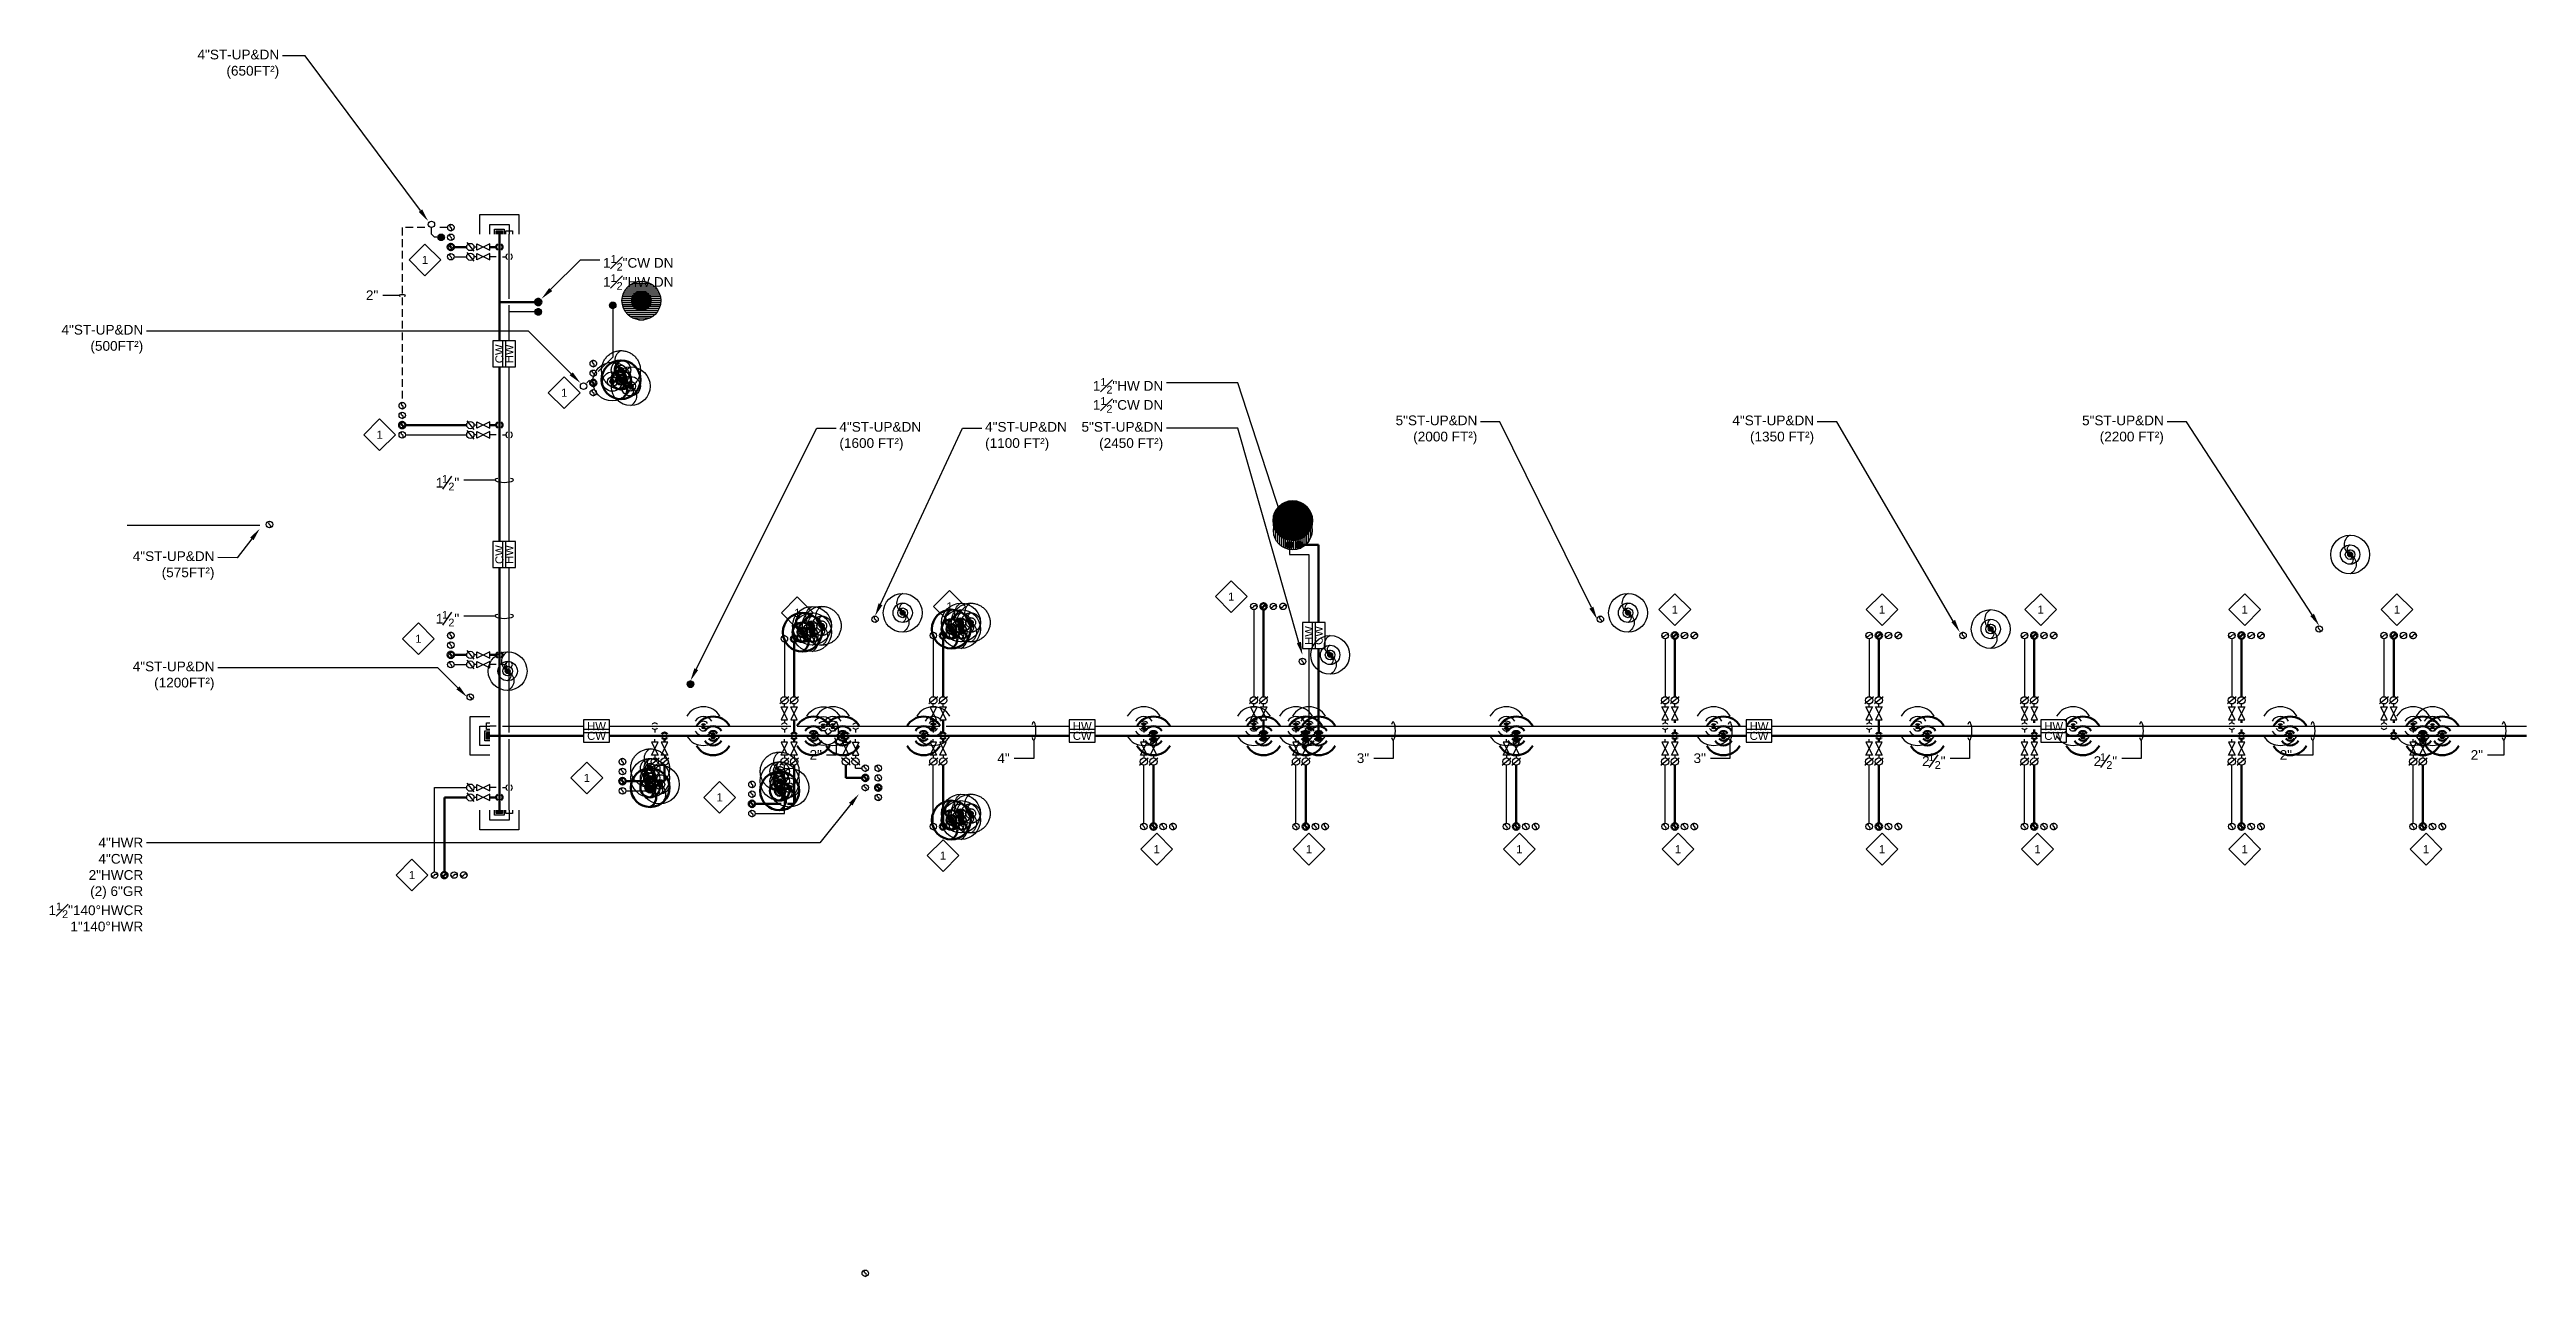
# Model space of a CAD drawing. Extents: x -3693 to 528, y -2672 to 2716.
# Drawn here: x -3596 to -536, y -2672 to -1156 of the extents above; entities that cross this region are included whole.
import ezdxf
from ezdxf.enums import TextEntityAlignment as Align

# ---------------------------------------------------------------- set-up
doc = ezdxf.new("R2010")
doc.units = 0
doc.header["$LTSCALE"] = 48
doc.header["$MEASUREMENT"] = 0
doc.linetypes.add('VENT', pattern=[0.3, 0.2, -0.1])
for name, color, linetype in [('0 @ 1 (1)', 7, 'Continuous'), ('0 @ 1 (2)', 7, 'Continuous'), ('0 @ 12', 7, 'Continuous'), ('0 @ 128', 7, 'Continuous'), ('0 @ 16', 7, 'Continuous'), ('0 @ 192', 7, 'Continuous'), ('0 @ 2', 7, 'Continuous'), ('0 @ 24', 7, 'Continuous'), ('0 @ 384', 7, 'Continuous'), ('0 @ 4', 7, 'Continuous'), ('0 @ 48', 7, 'Continuous'), ('0 @ 64', 7, 'Continuous'), ('0 @ 768', 7, 'Continuous'), ('0 @ 8', 7, 'Continuous'), ('0 @ 96', 7, 'Continuous'), ('G-ANNO-TEXT', 70, 'Continuous'), ('G-ANNO-TEXT @ 128', 70, 'Continuous'), ('P-14HW-N @ 128', 3, 'Continuous'), ('P-14HWC-N @ 128', 2, 'Continuous'), ('P-HW-N', 1, 'Continuous'), ('P-HW-N @ 1 (1)', 1, 'Continuous'), ('P-HW-N @ 1 (2)', 1, 'Continuous'), ('P-HW-N @ 12', 1, 'Continuous'), ('P-HW-N @ 128', 1, 'Continuous'), ('P-HW-N @ 16', 1, 'Continuous'), ('P-HW-N @ 192', 1, 'Continuous'), ('P-HW-N @ 2', 1, 'Continuous'), ('P-HW-N @ 24', 1, 'Continuous'), ('P-HW-N @ 384', 1, 'Continuous'), ('P-HW-N @ 4', 1, 'Continuous'), ('P-HW-N @ 48', 1, 'Continuous'), ('P-HW-N @ 64', 1, 'Continuous'), ('P-HW-N @ 768', 1, 'Continuous'), ('P-HW-N @ 8', 1, 'Continuous'), ('P-HW-N @ 96', 1, 'Continuous'), ('P-HWC-N @ 128', 2, 'Continuous'), ('P-OFD-N @ 128', 2, 'Continuous'), ('P-SAN-N', 6, 'Continuous'), ('P-SAN-N @ 1 (1)', 6, 'Continuous'), ('P-SAN-N @ 1 (2)', 6, 'Continuous'), ('P-SAN-N @ 12', 6, 'Continuous'), ('P-SAN-N @ 128', 6, 'Continuous'), ('P-SAN-N @ 16', 6, 'Continuous'), ('P-SAN-N @ 192', 6, 'Continuous'), ('P-SAN-N @ 2', 6, 'Continuous'), ('P-SAN-N @ 24', 6, 'Continuous'), ('P-SAN-N @ 384', 6, 'Continuous'), ('P-SAN-N @ 4', 6, 'Continuous'), ('P-SAN-N @ 48', 6, 'Continuous'), ('P-SAN-N @ 64', 6, 'Continuous'), ('P-SAN-N @ 768', 6, 'Continuous'), ('P-SAN-N @ 8', 6, 'Continuous'), ('P-SAN-N @ 96', 6, 'Continuous'), ('P-SANV-N', 5, 'VENT'), ('P-SANV-N @ 1 (1)', 5, 'VENT'), ('P-SANV-N @ 1 (2)', 5, 'VENT'), ('P-SANV-N @ 12', 5, 'VENT'), ('P-SANV-N @ 128', 5, 'VENT'), ('P-SANV-N @ 16', 5, 'VENT'), ('P-SANV-N @ 192', 5, 'VENT'), ('P-SANV-N @ 2', 5, 'VENT'), ('P-SANV-N @ 24', 5, 'VENT'), ('P-SANV-N @ 384', 5, 'VENT'), ('P-SANV-N @ 4', 5, 'VENT'), ('P-SANV-N @ 48', 5, 'VENT'), ('P-SANV-N @ 64', 5, 'VENT'), ('P-SANV-N @ 768', 5, 'VENT'), ('P-SANV-N @ 8', 5, 'VENT'), ('P-SANV-N @ 96', 5, 'VENT'), ('P-STRM-N', 2, 'Continuous'), ('P-STRM-N @ 1 (1)', 2, 'Continuous'), ('P-STRM-N @ 1 (2)', 2, 'Continuous'), ('P-STRM-N @ 12', 2, 'Continuous'), ('P-STRM-N @ 128', 2, 'Continuous'), ('P-STRM-N @ 16', 2, 'Continuous'), ('P-STRM-N @ 192', 2, 'Continuous'), ('P-STRM-N @ 2', 2, 'Continuous'), ('P-STRM-N @ 24', 2, 'Continuous'), ('P-STRM-N @ 384', 2, 'Continuous'), ('P-STRM-N @ 4', 2, 'Continuous'), ('P-STRM-N @ 48', 2, 'Continuous'), ('P-STRM-N @ 64', 2, 'Continuous'), ('P-STRM-N @ 768', 2, 'Continuous'), ('P-STRM-N @ 8', 2, 'Continuous'), ('P-STRM-N @ 96', 2, 'Continuous')]:
    doc.layers.add(name, color=color, linetype=linetype)
for name, color, linetype, lineweight in [('P-CW-N', 4, 'Continuous', 60), ('P-CW-N @ 1 (1)', 4, 'Continuous', 60), ('P-CW-N @ 1 (2)', 4, 'Continuous', 60), ('P-CW-N @ 12', 4, 'Continuous', 60), ('P-CW-N @ 128', 4, 'Continuous', 60), ('P-CW-N @ 16', 4, 'Continuous', 60), ('P-CW-N @ 192', 4, 'Continuous', 60), ('P-CW-N @ 2', 4, 'Continuous', 60), ('P-CW-N @ 24', 4, 'Continuous', 60), ('P-CW-N @ 384', 4, 'Continuous', 60), ('P-CW-N @ 4', 4, 'Continuous', 60), ('P-CW-N @ 48', 4, 'Continuous', 60), ('P-CW-N @ 64', 4, 'Continuous', 60), ('P-CW-N @ 768', 4, 'Continuous', 60), ('P-CW-N @ 8', 4, 'Continuous', 60), ('P-CW-N @ 96', 4, 'Continuous', 60), ('P-GAS-N @ 128', 3, 'Continuous', 60)]:
    doc.layers.add(name, color=color, linetype=linetype, lineweight=lineweight)
doc.styles.add('Arial', font='arial.ttf')

msp = doc.modelspace()

# ---------------------------------------------------------------- texts
at = {"layer": 'G-ANNO-TEXT', "style": 'Arial'}
for s, height, p in [('2"', 12, (-3204.9, -1465.9)), ('1', 9.6, (-3110.8, -1691.5)), ('1', 12, (-3118.6, -1697.5)), ('2', 9.6, (-3103, -1701.1)), ('"', 12, (-3095.6, -1697.5)), ('1', 12, (-3118.6, -1865.5)), ('1', 9.6, (-3110.8, -1859.5)), ('2', 9.6, (-3103, -1869.1)), ('"', 12, (-3095.6, -1865.5)), ('2"', 12, (-2656.9, -2033.9)), ('4"', 12, (-2424.9, -2037.9)), ('3"', 12, (-1980.9, -2037.9)), ('3"', 12, (-1564.9, -2037.9)), ('2', 12, (-1282.6, -2041.5)), ('1', 9.6, (-1274.8, -2035.5)), ('2', 9.6, (-1267, -2045.1)), ('"', 12, (-1259.6, -2041.5)), ('2', 12, (-1070.6, -2041.5)), ('1', 9.6, (-1062.8, -2035.5)), ('2', 9.6, (-1055, -2045.1)), ('"', 12, (-1047.6, -2041.5)), ('2"', 12, (-840.9, -2033.9)), ('2"', 12, (-604.9, -2033.9))]:
    msp.add_text(s, height=height, dxfattribs=at).set_placement(p)
at = {"layer": 'G-ANNO-TEXT', "char_height": 12, "style": 'Arial'}
for s, insert, attachment_point in [('4"ST-UP&DN\\P(650FT²)', (-3312, -1156.5), 3), ('\\A1;1{\\H0.8x;\\S1#2;}"CW DN\\P1{\\H0.8x;\\S1#2;}"HW DN', (-2912, -1410.3), 1), ('4"ST-UP&DN\\P(500FT²)', (-3480, -1496.5), 3), ('\\A1;1{\\H0.8x;\\S1#2;}"HW DN\\P1{\\H0.8x;\\S1#2;}"CW DN', (-2220, -1562.2), 3), ('4"ST-UP&DN\\P(1600 FT²)', (-2620, -1616.5), 1), ('4"ST-UP&DN\\P(1100 FT²)', (-2440, -1616.5), 1), ('5"ST-UP&DN\\P(2450 FT²)', (-2220, -1616.5), 3), ('5"ST-UP&DN\\P(2000 FT²)', (-1832, -1608.5), 3), ('4"ST-UP&DN\\P(1350 FT²)', (-1416, -1608.5), 3), ('5"ST-UP&DN\\P(2200 FT²)', (-984, -1608.5), 3), ('4"ST-UP&DN\\P(575FT²)', (-3392, -1776.3), 3), ('4"ST-UP&DN\\P(1200FT²)', (-3392, -1912.5), 3), ('\\A1;4"HWR\\P4"CWR\\P2"HWCR\\P (2) 6"GR\\P1{\\H0.8x;\\S1#2;}"140%%DHWCR\\P1"140%%DHWR', (-3480, -2130.2), 3)]:
    msp.add_mtext(s, dxfattribs=dict(at, insert=insert, attachment_point=attachment_point))

# ---------------------------------------------------------------- blocks, each defined once
blk = doc.blocks.new('*U14')
at = {"layer": 'DEFPOINTS'}
blk.add_lwpolyline([(-0.125, -0.0625), (0.125, -0.0625), (0.125, 0.0625), (-0.125, 0.0625)], close=True, dxfattribs=at)
at = {"style": 'Arial'}
blk.add_text('HW', height=0.07812, dxfattribs=at).set_placement((0, 0), align=Align.MIDDLE)
blk = doc.blocks.new('*U17')
at = {"layer": 'DEFPOINTS'}
blk.add_lwpolyline([(-0.125, -0.0625), (0.125, -0.0625), (0.125, 0.0625), (-0.125, 0.0625)], close=True, dxfattribs=at)
at = {"style": 'Arial'}
blk.add_text('CW', height=0.07812, dxfattribs=at).set_placement((0, 0), align=Align.MIDDLE)
blk = doc.blocks.new('DIAMOND TAG')
blk.add_lwpolyline([(0, -0.153), (0.153, 0), (0, 0.153), (-0.153, 0)], close=True)
at = {"style": 'Arial'}
blk.add_attdef('XXX', text='', height=0.0781, dxfattribs=at).set_placement((0, 0), align=Align.MIDDLE)
blk = doc.blocks.new('*U9')
blk.add_lwpolyline([(0, 0.0311, 0.634258), (0, 0, -0.634258), (0, -0.0311)], format="xyb")
blk.add_circle((0, 0), 0.0312)
blk = doc.blocks.new('*U22')
for start, end in [(121.2743, 238.7257), (301.4342, 58.5658)]:
    blk.add_arc((0, 0), 0.0311, start, end)
blk = doc.blocks.new('*U661')
at = {"layer": 'P-HW-N @ 1 (1)', "rotation": 270}
blk.add_blockref('*U22', (-2244, -1992.3), dxfattribs=at)
at = {"layer": 'P-HW-N @ 1 (2)', "rotation": 270}
blk.add_blockref('*U22', (-2244, -1992.3), dxfattribs=at)
at = {"layer": 'P-HW-N @ 12', "xscale": 12, "yscale": 12, "zscale": 12, "rotation": 270}
blk.add_blockref('*U22', (-2244, -1992.3), dxfattribs=at)
at = {"layer": 'P-HW-N @ 128', "xscale": 128, "yscale": 128, "zscale": 128, "rotation": 270}
blk.add_blockref('*U22', (-2244, -1992.3), dxfattribs=at)
at = {"layer": 'P-HW-N @ 16', "xscale": 16, "yscale": 16, "zscale": 16, "rotation": 270}
blk.add_blockref('*U22', (-2244, -1992.3), dxfattribs=at)
at = {"layer": 'P-HW-N @ 192', "xscale": 192, "yscale": 192, "zscale": 192, "rotation": 270}
blk.add_blockref('*U22', (-2244, -1992.3), dxfattribs=at)
at = {"layer": 'P-HW-N @ 2', "xscale": 2, "yscale": 2, "zscale": 2, "rotation": 270}
blk.add_blockref('*U22', (-2244, -1992.3), dxfattribs=at)
at = {"layer": 'P-HW-N @ 24', "xscale": 24, "yscale": 24, "zscale": 24, "rotation": 270}
blk.add_blockref('*U22', (-2244, -1992.3), dxfattribs=at)
at = {"layer": 'P-HW-N @ 384', "xscale": 384, "yscale": 384, "zscale": 384, "rotation": 270}
blk.add_blockref('*U22', (-2244, -1992.3), dxfattribs=at)
at = {"layer": 'P-HW-N @ 4', "xscale": 4, "yscale": 4, "zscale": 4, "rotation": 270}
blk.add_blockref('*U22', (-2244, -1992.3), dxfattribs=at)
at = {"layer": 'P-HW-N @ 48', "xscale": 48, "yscale": 48, "zscale": 48, "rotation": 270}
blk.add_blockref('*U22', (-2244, -1992.3), dxfattribs=at)
at = {"layer": 'P-HW-N @ 64', "xscale": 64, "yscale": 64, "zscale": 64, "rotation": 270}
blk.add_blockref('*U22', (-2244, -1992.3), dxfattribs=at)
at = {"layer": 'P-HW-N @ 768', "xscale": 768, "yscale": 768, "zscale": 768, "rotation": 270}
blk.add_blockref('*U22', (-2244, -1992.3), dxfattribs=at)
at = {"layer": 'P-HW-N @ 8', "xscale": 8, "yscale": 8, "zscale": 8, "rotation": 270}
blk.add_blockref('*U22', (-2244, -1992.3), dxfattribs=at)
at = {"layer": 'P-HW-N @ 96', "xscale": 96, "yscale": 96, "zscale": 96, "rotation": 270}
blk.add_blockref('*U22', (-2244, -1992.3), dxfattribs=at)
blk = doc.blocks.new('*U662')
at = {"layer": 'P-CW-N @ 1 (1)', "rotation": 89.99999999999999}
blk.add_blockref('*U22', (-2232, -2004.3), dxfattribs=at)
at = {"layer": 'P-CW-N @ 1 (2)', "rotation": 89.99999999999999}
blk.add_blockref('*U22', (-2232, -2004.3), dxfattribs=at)
at = {"layer": 'P-CW-N @ 12', "xscale": 12, "yscale": 12, "zscale": 12, "rotation": 89.99999999999999}
blk.add_blockref('*U22', (-2232, -2004.3), dxfattribs=at)
at = {"layer": 'P-CW-N @ 128', "xscale": 128, "yscale": 128, "zscale": 128, "rotation": 89.99999999999999}
blk.add_blockref('*U22', (-2232, -2004.3), dxfattribs=at)
at = {"layer": 'P-CW-N @ 16', "xscale": 16, "yscale": 16, "zscale": 16, "rotation": 89.99999999999999}
blk.add_blockref('*U22', (-2232, -2004.3), dxfattribs=at)
at = {"layer": 'P-CW-N @ 192', "xscale": 192, "yscale": 192, "zscale": 192, "rotation": 89.99999999999999}
blk.add_blockref('*U22', (-2232, -2004.3), dxfattribs=at)
at = {"layer": 'P-CW-N @ 2', "xscale": 2, "yscale": 2, "zscale": 2, "rotation": 89.99999999999999}
blk.add_blockref('*U22', (-2232, -2004.3), dxfattribs=at)
at = {"layer": 'P-CW-N @ 24', "xscale": 24, "yscale": 24, "zscale": 24, "rotation": 89.99999999999999}
blk.add_blockref('*U22', (-2232, -2004.3), dxfattribs=at)
at = {"layer": 'P-CW-N @ 384', "xscale": 384, "yscale": 384, "zscale": 384, "rotation": 89.99999999999999}
blk.add_blockref('*U22', (-2232, -2004.3), dxfattribs=at)
at = {"layer": 'P-CW-N @ 4', "xscale": 4, "yscale": 4, "zscale": 4, "rotation": 89.99999999999999}
blk.add_blockref('*U22', (-2232, -2004.3), dxfattribs=at)
at = {"layer": 'P-CW-N @ 48', "xscale": 48, "yscale": 48, "zscale": 48, "rotation": 89.99999999999999}
blk.add_blockref('*U22', (-2232, -2004.3), dxfattribs=at)
at = {"layer": 'P-CW-N @ 64', "xscale": 64, "yscale": 64, "zscale": 64, "rotation": 89.99999999999999}
blk.add_blockref('*U22', (-2232, -2004.3), dxfattribs=at)
at = {"layer": 'P-CW-N @ 768', "xscale": 768, "yscale": 768, "zscale": 768, "rotation": 89.99999999999999}
blk.add_blockref('*U22', (-2232, -2004.3), dxfattribs=at)
at = {"layer": 'P-CW-N @ 8', "xscale": 8, "yscale": 8, "zscale": 8, "rotation": 89.99999999999999}
blk.add_blockref('*U22', (-2232, -2004.3), dxfattribs=at)
at = {"layer": 'P-CW-N @ 96', "xscale": 96, "yscale": 96, "zscale": 96, "rotation": 89.99999999999999}
blk.add_blockref('*U22', (-2232, -2004.3), dxfattribs=at)
blk = doc.blocks.new('*U663')
at = {"layer": 'P-HW-N @ 1 (1)', "rotation": 270}
blk.add_blockref('*U22', (-2108, -1992.3), dxfattribs=at)
at = {"layer": 'P-HW-N @ 1 (2)', "rotation": 270}
blk.add_blockref('*U22', (-2108, -1992.3), dxfattribs=at)
at = {"layer": 'P-HW-N @ 12', "xscale": 12, "yscale": 12, "zscale": 12, "rotation": 270}
blk.add_blockref('*U22', (-2108, -1992.3), dxfattribs=at)
at = {"layer": 'P-HW-N @ 128', "xscale": 128, "yscale": 128, "zscale": 128, "rotation": 270}
blk.add_blockref('*U22', (-2108, -1992.3), dxfattribs=at)
at = {"layer": 'P-HW-N @ 16', "xscale": 16, "yscale": 16, "zscale": 16, "rotation": 270}
blk.add_blockref('*U22', (-2108, -1992.3), dxfattribs=at)
at = {"layer": 'P-HW-N @ 192', "xscale": 192, "yscale": 192, "zscale": 192, "rotation": 270}
blk.add_blockref('*U22', (-2108, -1992.3), dxfattribs=at)
at = {"layer": 'P-HW-N @ 2', "xscale": 2, "yscale": 2, "zscale": 2, "rotation": 270}
blk.add_blockref('*U22', (-2108, -1992.3), dxfattribs=at)
at = {"layer": 'P-HW-N @ 24', "xscale": 24, "yscale": 24, "zscale": 24, "rotation": 270}
blk.add_blockref('*U22', (-2108, -1992.3), dxfattribs=at)
at = {"layer": 'P-HW-N @ 384', "xscale": 384, "yscale": 384, "zscale": 384, "rotation": 270}
blk.add_blockref('*U22', (-2108, -1992.3), dxfattribs=at)
at = {"layer": 'P-HW-N @ 4', "xscale": 4, "yscale": 4, "zscale": 4, "rotation": 270}
blk.add_blockref('*U22', (-2108, -1992.3), dxfattribs=at)
at = {"layer": 'P-HW-N @ 48', "xscale": 48, "yscale": 48, "zscale": 48, "rotation": 270}
blk.add_blockref('*U22', (-2108, -1992.3), dxfattribs=at)
at = {"layer": 'P-HW-N @ 64', "xscale": 64, "yscale": 64, "zscale": 64, "rotation": 270}
blk.add_blockref('*U22', (-2108, -1992.3), dxfattribs=at)
at = {"layer": 'P-HW-N @ 768', "xscale": 768, "yscale": 768, "zscale": 768, "rotation": 270}
blk.add_blockref('*U22', (-2108, -1992.3), dxfattribs=at)
at = {"layer": 'P-HW-N @ 8', "xscale": 8, "yscale": 8, "zscale": 8, "rotation": 270}
blk.add_blockref('*U22', (-2108, -1992.3), dxfattribs=at)
at = {"layer": 'P-HW-N @ 96', "xscale": 96, "yscale": 96, "zscale": 96, "rotation": 270}
blk.add_blockref('*U22', (-2108, -1992.3), dxfattribs=at)
blk = doc.blocks.new('*U664')
at = {"layer": 'P-CW-N @ 1 (1)', "rotation": 89.99999999999999}
blk.add_blockref('*U22', (-2044, -2004.3), dxfattribs=at)
at = {"layer": 'P-CW-N @ 1 (2)', "rotation": 89.99999999999999}
blk.add_blockref('*U22', (-2044, -2004.3), dxfattribs=at)
at = {"layer": 'P-CW-N @ 12', "xscale": 12, "yscale": 12, "zscale": 12, "rotation": 89.99999999999999}
blk.add_blockref('*U22', (-2044, -2004.3), dxfattribs=at)
at = {"layer": 'P-CW-N @ 128', "xscale": 128, "yscale": 128, "zscale": 128, "rotation": 89.99999999999999}
blk.add_blockref('*U22', (-2044, -2004.3), dxfattribs=at)
at = {"layer": 'P-CW-N @ 16', "xscale": 16, "yscale": 16, "zscale": 16, "rotation": 89.99999999999999}
blk.add_blockref('*U22', (-2044, -2004.3), dxfattribs=at)
at = {"layer": 'P-CW-N @ 192', "xscale": 192, "yscale": 192, "zscale": 192, "rotation": 89.99999999999999}
blk.add_blockref('*U22', (-2044, -2004.3), dxfattribs=at)
at = {"layer": 'P-CW-N @ 2', "xscale": 2, "yscale": 2, "zscale": 2, "rotation": 89.99999999999999}
blk.add_blockref('*U22', (-2044, -2004.3), dxfattribs=at)
at = {"layer": 'P-CW-N @ 24', "xscale": 24, "yscale": 24, "zscale": 24, "rotation": 89.99999999999999}
blk.add_blockref('*U22', (-2044, -2004.3), dxfattribs=at)
at = {"layer": 'P-CW-N @ 384', "xscale": 384, "yscale": 384, "zscale": 384, "rotation": 89.99999999999999}
blk.add_blockref('*U22', (-2044, -2004.3), dxfattribs=at)
at = {"layer": 'P-CW-N @ 4', "xscale": 4, "yscale": 4, "zscale": 4, "rotation": 89.99999999999999}
blk.add_blockref('*U22', (-2044, -2004.3), dxfattribs=at)
at = {"layer": 'P-CW-N @ 48', "xscale": 48, "yscale": 48, "zscale": 48, "rotation": 89.99999999999999}
blk.add_blockref('*U22', (-2044, -2004.3), dxfattribs=at)
at = {"layer": 'P-CW-N @ 64', "xscale": 64, "yscale": 64, "zscale": 64, "rotation": 89.99999999999999}
blk.add_blockref('*U22', (-2044, -2004.3), dxfattribs=at)
at = {"layer": 'P-CW-N @ 768', "xscale": 768, "yscale": 768, "zscale": 768, "rotation": 89.99999999999999}
blk.add_blockref('*U22', (-2044, -2004.3), dxfattribs=at)
at = {"layer": 'P-CW-N @ 8', "xscale": 8, "yscale": 8, "zscale": 8, "rotation": 89.99999999999999}
blk.add_blockref('*U22', (-2044, -2004.3), dxfattribs=at)
at = {"layer": 'P-CW-N @ 96', "xscale": 96, "yscale": 96, "zscale": 96, "rotation": 89.99999999999999}
blk.add_blockref('*U22', (-2044, -2004.3), dxfattribs=at)
blk = doc.blocks.new('*U665')
at = {"layer": 'P-HW-N @ 1 (1)', "rotation": 270}
blk.add_blockref('*U22', (-2628, -1992.3), dxfattribs=at)
at = {"layer": 'P-HW-N @ 1 (2)', "rotation": 270}
blk.add_blockref('*U22', (-2628, -1992.3), dxfattribs=at)
at = {"layer": 'P-HW-N @ 12', "xscale": 12, "yscale": 12, "zscale": 12, "rotation": 270}
blk.add_blockref('*U22', (-2628, -1992.3), dxfattribs=at)
at = {"layer": 'P-HW-N @ 128', "xscale": 128, "yscale": 128, "zscale": 128, "rotation": 270}
blk.add_blockref('*U22', (-2688, -1992.3), dxfattribs=at)
at = {"layer": 'P-HW-N @ 16', "xscale": 16, "yscale": 16, "zscale": 16, "rotation": 270}
blk.add_blockref('*U22', (-2628, -1992.3), dxfattribs=at)
at = {"layer": 'P-HW-N @ 192', "xscale": 192, "yscale": 192, "zscale": 192, "rotation": 270}
blk.add_blockref('*U22', (-2628, -1992.3), dxfattribs=at)
at = {"layer": 'P-HW-N @ 2', "xscale": 2, "yscale": 2, "zscale": 2, "rotation": 270}
blk.add_blockref('*U22', (-2628, -1992.3), dxfattribs=at)
at = {"layer": 'P-HW-N @ 24', "xscale": 24, "yscale": 24, "zscale": 24, "rotation": 270}
blk.add_blockref('*U22', (-2628, -1992.3), dxfattribs=at)
at = {"layer": 'P-HW-N @ 384', "xscale": 384, "yscale": 384, "zscale": 384, "rotation": 270}
blk.add_blockref('*U22', (-2628, -1992.3), dxfattribs=at)
at = {"layer": 'P-HW-N @ 4', "xscale": 4, "yscale": 4, "zscale": 4, "rotation": 270}
blk.add_blockref('*U22', (-2628, -1992.3), dxfattribs=at)
at = {"layer": 'P-HW-N @ 48', "xscale": 48, "yscale": 48, "zscale": 48, "rotation": 270}
blk.add_blockref('*U22', (-2628, -1992.3), dxfattribs=at)
at = {"layer": 'P-HW-N @ 64', "xscale": 64, "yscale": 64, "zscale": 64, "rotation": 270}
blk.add_blockref('*U22', (-2628, -1992.3), dxfattribs=at)
at = {"layer": 'P-HW-N @ 768', "xscale": 768, "yscale": 768, "zscale": 768, "rotation": 270}
blk.add_blockref('*U22', (-2628, -1992.3), dxfattribs=at)
at = {"layer": 'P-HW-N @ 8', "xscale": 8, "yscale": 8, "zscale": 8, "rotation": 270}
blk.add_blockref('*U22', (-2628, -1992.3), dxfattribs=at)
at = {"layer": 'P-HW-N @ 96', "xscale": 96, "yscale": 96, "zscale": 96, "rotation": 270}
blk.add_blockref('*U22', (-2628, -1992.3), dxfattribs=at)
blk = doc.blocks.new('*U666')
at = {"layer": 'P-CW-N @ 1 (1)', "rotation": 89.99999999999999}
blk.add_blockref('*U22', (-2616, -2004.3), dxfattribs=at)
at = {"layer": 'P-CW-N @ 1 (2)', "rotation": 89.99999999999999}
blk.add_blockref('*U22', (-2616, -2004.3), dxfattribs=at)
at = {"layer": 'P-CW-N @ 12', "xscale": 12, "yscale": 12, "zscale": 12, "rotation": 89.99999999999999}
blk.add_blockref('*U22', (-2616, -2004.3), dxfattribs=at)
at = {"layer": 'P-CW-N @ 128', "xscale": 128, "yscale": 128, "zscale": 128, "rotation": 89.99999999999999}
blk.add_blockref('*U22', (-2676, -2004.3), dxfattribs=at)
at = {"layer": 'P-CW-N @ 16', "xscale": 16, "yscale": 16, "zscale": 16, "rotation": 89.99999999999999}
blk.add_blockref('*U22', (-2616, -2004.3), dxfattribs=at)
at = {"layer": 'P-CW-N @ 192', "xscale": 192, "yscale": 192, "zscale": 192, "rotation": 89.99999999999999}
blk.add_blockref('*U22', (-2616, -2004.3), dxfattribs=at)
at = {"layer": 'P-CW-N @ 2', "xscale": 2, "yscale": 2, "zscale": 2, "rotation": 89.99999999999999}
blk.add_blockref('*U22', (-2616, -2004.3), dxfattribs=at)
at = {"layer": 'P-CW-N @ 24', "xscale": 24, "yscale": 24, "zscale": 24, "rotation": 89.99999999999999}
blk.add_blockref('*U22', (-2616, -2004.3), dxfattribs=at)
at = {"layer": 'P-CW-N @ 384', "xscale": 384, "yscale": 384, "zscale": 384, "rotation": 89.99999999999999}
blk.add_blockref('*U22', (-2616, -2004.3), dxfattribs=at)
at = {"layer": 'P-CW-N @ 4', "xscale": 4, "yscale": 4, "zscale": 4, "rotation": 89.99999999999999}
blk.add_blockref('*U22', (-2616, -2004.3), dxfattribs=at)
at = {"layer": 'P-CW-N @ 48', "xscale": 48, "yscale": 48, "zscale": 48, "rotation": 89.99999999999999}
blk.add_blockref('*U22', (-2616, -2004.3), dxfattribs=at)
at = {"layer": 'P-CW-N @ 64', "xscale": 64, "yscale": 64, "zscale": 64, "rotation": 89.99999999999999}
blk.add_blockref('*U22', (-2616, -2004.3), dxfattribs=at)
at = {"layer": 'P-CW-N @ 768', "xscale": 768, "yscale": 768, "zscale": 768, "rotation": 89.99999999999999}
blk.add_blockref('*U22', (-2616, -2004.3), dxfattribs=at)
at = {"layer": 'P-CW-N @ 8', "xscale": 8, "yscale": 8, "zscale": 8, "rotation": 89.99999999999999}
blk.add_blockref('*U22', (-2616, -2004.3), dxfattribs=at)
at = {"layer": 'P-CW-N @ 96', "xscale": 96, "yscale": 96, "zscale": 96, "rotation": 89.99999999999999}
blk.add_blockref('*U22', (-2616, -2004.3), dxfattribs=at)
blk = doc.blocks.new('*U667')
at = {"layer": 'P-CW-N @ 1 (1)', "rotation": 270}
blk.add_blockref('*U22', (-2516, -2004.3), dxfattribs=at)
at = {"layer": 'P-CW-N @ 1 (2)', "rotation": 270}
blk.add_blockref('*U22', (-2516, -2004.3), dxfattribs=at)
at = {"layer": 'P-CW-N @ 12', "xscale": 12, "yscale": 12, "zscale": 12, "rotation": 270}
blk.add_blockref('*U22', (-2516, -2004.3), dxfattribs=at)
at = {"layer": 'P-CW-N @ 128', "xscale": 128, "yscale": 128, "zscale": 128, "rotation": 270}
blk.add_blockref('*U22', (-2492, -2004.3), dxfattribs=at)
at = {"layer": 'P-CW-N @ 16', "xscale": 16, "yscale": 16, "zscale": 16, "rotation": 270}
blk.add_blockref('*U22', (-2516, -2004.3), dxfattribs=at)
at = {"layer": 'P-CW-N @ 192', "xscale": 192, "yscale": 192, "zscale": 192, "rotation": 270}
blk.add_blockref('*U22', (-2516, -2004.3), dxfattribs=at)
at = {"layer": 'P-CW-N @ 2', "xscale": 2, "yscale": 2, "zscale": 2, "rotation": 270}
blk.add_blockref('*U22', (-2516, -2004.3), dxfattribs=at)
at = {"layer": 'P-CW-N @ 24', "xscale": 24, "yscale": 24, "zscale": 24, "rotation": 270}
blk.add_blockref('*U22', (-2516, -2004.3), dxfattribs=at)
at = {"layer": 'P-CW-N @ 384', "xscale": 384, "yscale": 384, "zscale": 384, "rotation": 270}
blk.add_blockref('*U22', (-2516, -2004.3), dxfattribs=at)
at = {"layer": 'P-CW-N @ 4', "xscale": 4, "yscale": 4, "zscale": 4, "rotation": 270}
blk.add_blockref('*U22', (-2516, -2004.3), dxfattribs=at)
at = {"layer": 'P-CW-N @ 48', "xscale": 48, "yscale": 48, "zscale": 48, "rotation": 270}
blk.add_blockref('*U22', (-2516, -2004.3), dxfattribs=at)
at = {"layer": 'P-CW-N @ 64', "xscale": 64, "yscale": 64, "zscale": 64, "rotation": 270}
blk.add_blockref('*U22', (-2516, -2004.3), dxfattribs=at)
at = {"layer": 'P-CW-N @ 768', "xscale": 768, "yscale": 768, "zscale": 768, "rotation": 270}
blk.add_blockref('*U22', (-2516, -2004.3), dxfattribs=at)
at = {"layer": 'P-CW-N @ 8', "xscale": 8, "yscale": 8, "zscale": 8, "rotation": 270}
blk.add_blockref('*U22', (-2516, -2004.3), dxfattribs=at)
at = {"layer": 'P-CW-N @ 96', "xscale": 96, "yscale": 96, "zscale": 96, "rotation": 270}
blk.add_blockref('*U22', (-2516, -2004.3), dxfattribs=at)
blk = doc.blocks.new('*U668')
at = {"layer": 'P-CW-N @ 1 (1)', "xscale": -1, "rotation": 90}
blk.add_blockref('*U22', (-2652, -2004.3), dxfattribs=at)
at = {"layer": 'P-CW-N @ 1 (2)', "xscale": -1, "rotation": 90}
blk.add_blockref('*U22', (-2652, -2004.3), dxfattribs=at)
at = {"layer": 'P-CW-N @ 12', "xscale": -12, "yscale": 12, "zscale": 12, "rotation": 90}
blk.add_blockref('*U22', (-2652, -2004.3), dxfattribs=at)
at = {"layer": 'P-CW-N @ 128', "xscale": -128, "yscale": 128, "zscale": 128, "rotation": 90}
blk.add_blockref('*U22', (-2612, -2004.3), dxfattribs=at)
at = {"layer": 'P-CW-N @ 16', "xscale": -16, "yscale": 16, "zscale": 16, "rotation": 90}
blk.add_blockref('*U22', (-2652, -2004.3), dxfattribs=at)
at = {"layer": 'P-CW-N @ 192', "xscale": -192, "yscale": 192, "zscale": 192, "rotation": 90}
blk.add_blockref('*U22', (-2652, -2004.3), dxfattribs=at)
at = {"layer": 'P-CW-N @ 2', "xscale": -2, "yscale": 2, "zscale": 2, "rotation": 90}
blk.add_blockref('*U22', (-2652, -2004.3), dxfattribs=at)
at = {"layer": 'P-CW-N @ 24', "xscale": -24, "yscale": 24, "zscale": 24, "rotation": 90}
blk.add_blockref('*U22', (-2652, -2004.3), dxfattribs=at)
at = {"layer": 'P-CW-N @ 384', "xscale": -384, "yscale": 384, "zscale": 384, "rotation": 90}
blk.add_blockref('*U22', (-2652, -2004.3), dxfattribs=at)
at = {"layer": 'P-CW-N @ 4', "xscale": -4, "yscale": 4, "zscale": 4, "rotation": 90}
blk.add_blockref('*U22', (-2652, -2004.3), dxfattribs=at)
at = {"layer": 'P-CW-N @ 48', "xscale": -48, "yscale": 48, "zscale": 48, "rotation": 90}
blk.add_blockref('*U22', (-2652, -2004.3), dxfattribs=at)
at = {"layer": 'P-CW-N @ 64', "xscale": -64, "yscale": 64, "zscale": 64, "rotation": 90}
blk.add_blockref('*U22', (-2652, -2004.3), dxfattribs=at)
at = {"layer": 'P-CW-N @ 768', "xscale": -768, "yscale": 768, "zscale": 768, "rotation": 90}
blk.add_blockref('*U22', (-2652, -2004.3), dxfattribs=at)
at = {"layer": 'P-CW-N @ 8', "xscale": -8, "yscale": 8, "zscale": 8, "rotation": 90}
blk.add_blockref('*U22', (-2652, -2004.3), dxfattribs=at)
at = {"layer": 'P-CW-N @ 96', "xscale": -96, "yscale": 96, "zscale": 96, "rotation": 90}
blk.add_blockref('*U22', (-2652, -2004.3), dxfattribs=at)
blk = doc.blocks.new('*U669')
at = {"layer": 'P-HW-N @ 1 (1)', "rotation": 270}
blk.add_blockref('*U22', (-2504, -1992.3), dxfattribs=at)
at = {"layer": 'P-HW-N @ 1 (2)', "rotation": 270}
blk.add_blockref('*U22', (-2504, -1992.3), dxfattribs=at)
at = {"layer": 'P-HW-N @ 12', "xscale": 12, "yscale": 12, "zscale": 12, "rotation": 270}
blk.add_blockref('*U22', (-2504, -1992.3), dxfattribs=at)
at = {"layer": 'P-HW-N @ 128', "xscale": 128, "yscale": 128, "zscale": 128, "rotation": 270}
blk.add_blockref('*U22', (-2504, -1992.3), dxfattribs=at)
at = {"layer": 'P-HW-N @ 16', "xscale": 16, "yscale": 16, "zscale": 16, "rotation": 270}
blk.add_blockref('*U22', (-2504, -1992.3), dxfattribs=at)
at = {"layer": 'P-HW-N @ 192', "xscale": 192, "yscale": 192, "zscale": 192, "rotation": 270}
blk.add_blockref('*U22', (-2504, -1992.3), dxfattribs=at)
at = {"layer": 'P-HW-N @ 2', "xscale": 2, "yscale": 2, "zscale": 2, "rotation": 270}
blk.add_blockref('*U22', (-2504, -1992.3), dxfattribs=at)
at = {"layer": 'P-HW-N @ 24', "xscale": 24, "yscale": 24, "zscale": 24, "rotation": 270}
blk.add_blockref('*U22', (-2504, -1992.3), dxfattribs=at)
at = {"layer": 'P-HW-N @ 384', "xscale": 384, "yscale": 384, "zscale": 384, "rotation": 270}
blk.add_blockref('*U22', (-2504, -1992.3), dxfattribs=at)
at = {"layer": 'P-HW-N @ 4', "xscale": 4, "yscale": 4, "zscale": 4, "rotation": 270}
blk.add_blockref('*U22', (-2504, -1992.3), dxfattribs=at)
at = {"layer": 'P-HW-N @ 48', "xscale": 48, "yscale": 48, "zscale": 48, "rotation": 270}
blk.add_blockref('*U22', (-2504, -1992.3), dxfattribs=at)
at = {"layer": 'P-HW-N @ 64', "xscale": 64, "yscale": 64, "zscale": 64, "rotation": 270}
blk.add_blockref('*U22', (-2504, -1992.3), dxfattribs=at)
at = {"layer": 'P-HW-N @ 768', "xscale": 768, "yscale": 768, "zscale": 768, "rotation": 270}
blk.add_blockref('*U22', (-2504, -1992.3), dxfattribs=at)
at = {"layer": 'P-HW-N @ 8', "xscale": 8, "yscale": 8, "zscale": 8, "rotation": 270}
blk.add_blockref('*U22', (-2504, -1992.3), dxfattribs=at)
at = {"layer": 'P-HW-N @ 96', "xscale": 96, "yscale": 96, "zscale": 96, "rotation": 270}
blk.add_blockref('*U22', (-2504, -1992.3), dxfattribs=at)
blk = doc.blocks.new('*U670')
at = {"layer": 'P-HW-N @ 1 (1)', "xscale": -1, "rotation": 90}
blk.add_blockref('*U22', (-2640, -1992.3), dxfattribs=at)
at = {"layer": 'P-HW-N @ 1 (2)', "xscale": -1, "rotation": 90}
blk.add_blockref('*U22', (-2640, -1992.3), dxfattribs=at)
at = {"layer": 'P-HW-N @ 12', "xscale": -12, "yscale": 12, "zscale": 12, "rotation": 90}
blk.add_blockref('*U22', (-2640, -1992.3), dxfattribs=at)
at = {"layer": 'P-HW-N @ 128', "xscale": -128, "yscale": 128, "zscale": 128, "rotation": 90}
blk.add_blockref('*U22', (-2600, -1992.3), dxfattribs=at)
at = {"layer": 'P-HW-N @ 16', "xscale": -16, "yscale": 16, "zscale": 16, "rotation": 90}
blk.add_blockref('*U22', (-2640, -1992.3), dxfattribs=at)
at = {"layer": 'P-HW-N @ 192', "xscale": -192, "yscale": 192, "zscale": 192, "rotation": 90}
blk.add_blockref('*U22', (-2640, -1992.3), dxfattribs=at)
at = {"layer": 'P-HW-N @ 2', "xscale": -2, "yscale": 2, "zscale": 2, "rotation": 90}
blk.add_blockref('*U22', (-2640, -1992.3), dxfattribs=at)
at = {"layer": 'P-HW-N @ 24', "xscale": -24, "yscale": 24, "zscale": 24, "rotation": 90}
blk.add_blockref('*U22', (-2640, -1992.3), dxfattribs=at)
at = {"layer": 'P-HW-N @ 384', "xscale": -384, "yscale": 384, "zscale": 384, "rotation": 90}
blk.add_blockref('*U22', (-2640, -1992.3), dxfattribs=at)
at = {"layer": 'P-HW-N @ 4', "xscale": -4, "yscale": 4, "zscale": 4, "rotation": 90}
blk.add_blockref('*U22', (-2640, -1992.3), dxfattribs=at)
at = {"layer": 'P-HW-N @ 48', "xscale": -48, "yscale": 48, "zscale": 48, "rotation": 90}
blk.add_blockref('*U22', (-2640, -1992.3), dxfattribs=at)
at = {"layer": 'P-HW-N @ 64', "xscale": -64, "yscale": 64, "zscale": 64, "rotation": 90}
blk.add_blockref('*U22', (-2640, -1992.3), dxfattribs=at)
at = {"layer": 'P-HW-N @ 768', "xscale": -768, "yscale": 768, "zscale": 768, "rotation": 90}
blk.add_blockref('*U22', (-2640, -1992.3), dxfattribs=at)
at = {"layer": 'P-HW-N @ 8', "xscale": -8, "yscale": 8, "zscale": 8, "rotation": 90}
blk.add_blockref('*U22', (-2640, -1992.3), dxfattribs=at)
at = {"layer": 'P-HW-N @ 96', "xscale": -96, "yscale": 96, "zscale": 96, "rotation": 90}
blk.add_blockref('*U22', (-2640, -1992.3), dxfattribs=at)
blk = doc.blocks.new('*U24')
blk.add_lwpolyline([(0, -0.03125), (-0.03125, -0.03125), (-0.03125, 0.03125), (0, 0.03125)])
blk = doc.blocks.new('*U673')
at = {"layer": 'P-CW-N @ 1 (1)', "rotation": 180}
blk.add_blockref('*U9', (-2889.8, -1564.3), dxfattribs=at)
at = {"layer": 'P-CW-N @ 1 (2)', "rotation": 180}
blk.add_blockref('*U9', (-2889.8, -1564.3), dxfattribs=at)
at = {"layer": 'P-CW-N @ 12', "xscale": 12, "yscale": 12, "zscale": 12, "rotation": 180}
blk.add_blockref('*U9', (-2889.8, -1564.3), dxfattribs=at)
at = {"layer": 'P-CW-N @ 128', "xscale": 128, "yscale": 128, "zscale": 128, "rotation": 180}
blk.add_blockref('*U9', (-2924, -1568.3), dxfattribs=at)
at = {"layer": 'P-CW-N @ 16', "xscale": 16, "yscale": 16, "zscale": 16, "rotation": 180}
blk.add_blockref('*U9', (-2889.8, -1564.3), dxfattribs=at)
at = {"layer": 'P-CW-N @ 192', "xscale": 192, "yscale": 192, "zscale": 192, "rotation": 180}
blk.add_blockref('*U9', (-2889.8, -1564.3), dxfattribs=at)
at = {"layer": 'P-CW-N @ 2', "xscale": 2, "yscale": 2, "zscale": 2, "rotation": 180}
blk.add_blockref('*U9', (-2889.8, -1564.3), dxfattribs=at)
at = {"layer": 'P-CW-N @ 24', "xscale": 24, "yscale": 24, "zscale": 24, "rotation": 180}
blk.add_blockref('*U9', (-2889.8, -1564.3), dxfattribs=at)
at = {"layer": 'P-CW-N @ 384', "xscale": 384, "yscale": 384, "zscale": 384, "rotation": 180}
blk.add_blockref('*U9', (-2889.8, -1564.3), dxfattribs=at)
at = {"layer": 'P-CW-N @ 4', "xscale": 4, "yscale": 4, "zscale": 4, "rotation": 180}
blk.add_blockref('*U9', (-2889.8, -1564.3), dxfattribs=at)
at = {"layer": 'P-CW-N @ 48', "xscale": 48, "yscale": 48, "zscale": 48, "rotation": 180}
blk.add_blockref('*U9', (-2889.8, -1564.3), dxfattribs=at)
at = {"layer": 'P-CW-N @ 64', "xscale": 64, "yscale": 64, "zscale": 64, "rotation": 180}
blk.add_blockref('*U9', (-2889.8, -1564.3), dxfattribs=at)
at = {"layer": 'P-CW-N @ 768', "xscale": 768, "yscale": 768, "zscale": 768, "rotation": 180}
blk.add_blockref('*U9', (-2889.8, -1564.3), dxfattribs=at)
at = {"layer": 'P-CW-N @ 8', "xscale": 8, "yscale": 8, "zscale": 8, "rotation": 180}
blk.add_blockref('*U9', (-2889.8, -1564.3), dxfattribs=at)
at = {"layer": 'P-CW-N @ 96', "xscale": 96, "yscale": 96, "zscale": 96, "rotation": 180}
blk.add_blockref('*U9', (-2889.8, -1564.3), dxfattribs=at)
blk = doc.blocks.new('*U674')
at = {"layer": 'P-HW-N @ 1 (1)', "rotation": 180}
blk.add_blockref('*U9', (-2877.8, -1572.3), dxfattribs=at)
at = {"layer": 'P-HW-N @ 1 (2)', "rotation": 180}
blk.add_blockref('*U9', (-2877.8, -1572.3), dxfattribs=at)
at = {"layer": 'P-HW-N @ 12', "xscale": 12, "yscale": 12, "zscale": 12, "rotation": 180}
blk.add_blockref('*U9', (-2877.8, -1572.3), dxfattribs=at)
at = {"layer": 'P-HW-N @ 128', "xscale": 128, "yscale": 128, "zscale": 128, "rotation": 180}
blk.add_blockref('*U9', (-2924, -1580.3), dxfattribs=at)
at = {"layer": 'P-HW-N @ 16', "xscale": 16, "yscale": 16, "zscale": 16, "rotation": 180}
blk.add_blockref('*U9', (-2877.8, -1572.3), dxfattribs=at)
at = {"layer": 'P-HW-N @ 192', "xscale": 192, "yscale": 192, "zscale": 192, "rotation": 180}
blk.add_blockref('*U9', (-2877.8, -1572.3), dxfattribs=at)
at = {"layer": 'P-HW-N @ 2', "xscale": 2, "yscale": 2, "zscale": 2, "rotation": 180}
blk.add_blockref('*U9', (-2877.8, -1572.3), dxfattribs=at)
at = {"layer": 'P-HW-N @ 24', "xscale": 24, "yscale": 24, "zscale": 24, "rotation": 180}
blk.add_blockref('*U9', (-2877.8, -1572.3), dxfattribs=at)
at = {"layer": 'P-HW-N @ 384', "xscale": 384, "yscale": 384, "zscale": 384, "rotation": 180}
blk.add_blockref('*U9', (-2877.8, -1572.3), dxfattribs=at)
at = {"layer": 'P-HW-N @ 4', "xscale": 4, "yscale": 4, "zscale": 4, "rotation": 180}
blk.add_blockref('*U9', (-2877.8, -1572.3), dxfattribs=at)
at = {"layer": 'P-HW-N @ 48', "xscale": 48, "yscale": 48, "zscale": 48, "rotation": 180}
blk.add_blockref('*U9', (-2877.8, -1572.3), dxfattribs=at)
at = {"layer": 'P-HW-N @ 64', "xscale": 64, "yscale": 64, "zscale": 64, "rotation": 180}
blk.add_blockref('*U9', (-2877.8, -1572.3), dxfattribs=at)
at = {"layer": 'P-HW-N @ 768', "xscale": 768, "yscale": 768, "zscale": 768, "rotation": 180}
blk.add_blockref('*U9', (-2877.8, -1572.3), dxfattribs=at)
at = {"layer": 'P-HW-N @ 8', "xscale": 8, "yscale": 8, "zscale": 8, "rotation": 180}
blk.add_blockref('*U9', (-2877.8, -1572.3), dxfattribs=at)
at = {"layer": 'P-HW-N @ 96', "xscale": 96, "yscale": 96, "zscale": 96, "rotation": 180}
blk.add_blockref('*U9', (-2877.8, -1572.3), dxfattribs=at)
blk = doc.blocks.new('*U675')
at = {"layer": 'P-SAN-N @ 1 (1)', "rotation": 180}
blk.add_blockref('*U9', (-2889.8, -1564.3), dxfattribs=at)
at = {"layer": 'P-SAN-N @ 1 (2)', "rotation": 180}
blk.add_blockref('*U9', (-2889.8, -1564.3), dxfattribs=at)
at = {"layer": 'P-SAN-N @ 12', "xscale": 12, "yscale": 12, "zscale": 12, "rotation": 180}
blk.add_blockref('*U9', (-2889.8, -1564.3), dxfattribs=at)
at = {"layer": 'P-SAN-N @ 128', "xscale": 128, "yscale": 128, "zscale": 128, "rotation": 180}
blk.add_blockref('*U9', (-2924, -1556.3), dxfattribs=at)
at = {"layer": 'P-SAN-N @ 16', "xscale": 16, "yscale": 16, "zscale": 16, "rotation": 180}
blk.add_blockref('*U9', (-2889.8, -1564.3), dxfattribs=at)
at = {"layer": 'P-SAN-N @ 192', "xscale": 192, "yscale": 192, "zscale": 192, "rotation": 180}
blk.add_blockref('*U9', (-2889.8, -1564.3), dxfattribs=at)
at = {"layer": 'P-SAN-N @ 2', "xscale": 2, "yscale": 2, "zscale": 2, "rotation": 180}
blk.add_blockref('*U9', (-2889.8, -1564.3), dxfattribs=at)
at = {"layer": 'P-SAN-N @ 24', "xscale": 24, "yscale": 24, "zscale": 24, "rotation": 180}
blk.add_blockref('*U9', (-2889.8, -1564.3), dxfattribs=at)
at = {"layer": 'P-SAN-N @ 384', "xscale": 384, "yscale": 384, "zscale": 384, "rotation": 180}
blk.add_blockref('*U9', (-2889.8, -1564.3), dxfattribs=at)
at = {"layer": 'P-SAN-N @ 4', "xscale": 4, "yscale": 4, "zscale": 4, "rotation": 180}
blk.add_blockref('*U9', (-2889.8, -1564.3), dxfattribs=at)
at = {"layer": 'P-SAN-N @ 48', "xscale": 48, "yscale": 48, "zscale": 48, "rotation": 180}
blk.add_blockref('*U9', (-2889.8, -1564.3), dxfattribs=at)
at = {"layer": 'P-SAN-N @ 64', "xscale": 64, "yscale": 64, "zscale": 64, "rotation": 180}
blk.add_blockref('*U9', (-2889.8, -1564.3), dxfattribs=at)
at = {"layer": 'P-SAN-N @ 768', "xscale": 768, "yscale": 768, "zscale": 768, "rotation": 180}
blk.add_blockref('*U9', (-2889.8, -1564.3), dxfattribs=at)
at = {"layer": 'P-SAN-N @ 8', "xscale": 8, "yscale": 8, "zscale": 8, "rotation": 180}
blk.add_blockref('*U9', (-2889.8, -1564.3), dxfattribs=at)
at = {"layer": 'P-SAN-N @ 96', "xscale": 96, "yscale": 96, "zscale": 96, "rotation": 180}
blk.add_blockref('*U9', (-2889.8, -1564.3), dxfattribs=at)
blk = doc.blocks.new('*U676')
at = {"layer": 'P-SANV-N @ 1 (1)', "rotation": 180}
blk.add_blockref('*U9', (-2889.8, -1552.3), dxfattribs=at)
at = {"layer": 'P-SANV-N @ 1 (2)', "rotation": 180}
blk.add_blockref('*U9', (-2889.8, -1552.3), dxfattribs=at)
at = {"layer": 'P-SANV-N @ 12', "xscale": 12, "yscale": 12, "zscale": 12, "rotation": 180}
blk.add_blockref('*U9', (-2889.8, -1552.3), dxfattribs=at)
at = {"layer": 'P-SANV-N @ 128', "xscale": 128, "yscale": 128, "zscale": 128, "rotation": 180}
blk.add_blockref('*U9', (-2924, -1544.3), dxfattribs=at)
at = {"layer": 'P-SANV-N @ 16', "xscale": 16, "yscale": 16, "zscale": 16, "rotation": 180}
blk.add_blockref('*U9', (-2889.8, -1552.3), dxfattribs=at)
at = {"layer": 'P-SANV-N @ 192', "xscale": 192, "yscale": 192, "zscale": 192, "rotation": 180}
blk.add_blockref('*U9', (-2889.8, -1552.3), dxfattribs=at)
at = {"layer": 'P-SANV-N @ 2', "xscale": 2, "yscale": 2, "zscale": 2, "rotation": 180}
blk.add_blockref('*U9', (-2889.8, -1552.3), dxfattribs=at)
at = {"layer": 'P-SANV-N @ 24', "xscale": 24, "yscale": 24, "zscale": 24, "rotation": 180}
blk.add_blockref('*U9', (-2889.8, -1552.3), dxfattribs=at)
at = {"layer": 'P-SANV-N @ 384', "xscale": 384, "yscale": 384, "zscale": 384, "rotation": 180}
blk.add_blockref('*U9', (-2889.8, -1552.3), dxfattribs=at)
at = {"layer": 'P-SANV-N @ 4', "xscale": 4, "yscale": 4, "zscale": 4, "rotation": 180}
blk.add_blockref('*U9', (-2889.8, -1552.3), dxfattribs=at)
at = {"layer": 'P-SANV-N @ 48', "xscale": 48, "yscale": 48, "zscale": 48, "rotation": 180}
blk.add_blockref('*U9', (-2889.8, -1552.3), dxfattribs=at)
at = {"layer": 'P-SANV-N @ 64', "xscale": 64, "yscale": 64, "zscale": 64, "rotation": 180}
blk.add_blockref('*U9', (-2889.8, -1552.3), dxfattribs=at)
at = {"layer": 'P-SANV-N @ 768', "xscale": 768, "yscale": 768, "zscale": 768, "rotation": 180}
blk.add_blockref('*U9', (-2889.8, -1552.3), dxfattribs=at)
at = {"layer": 'P-SANV-N @ 8', "xscale": 8, "yscale": 8, "zscale": 8, "rotation": 180}
blk.add_blockref('*U9', (-2889.8, -1552.3), dxfattribs=at)
at = {"layer": 'P-SANV-N @ 96', "xscale": 96, "yscale": 96, "zscale": 96, "rotation": 180}
blk.add_blockref('*U9', (-2889.8, -1552.3), dxfattribs=at)
blk = doc.blocks.new('*U26')
h = blk.add_hatch()
h.set_pattern_fill('ANSI31', color=256, scale=0.025, angle=135)
edge = h.paths.add_edge_path()
edge.add_arc((0, 0), 0.0313, 0, 360)
blk.add_circle((0, 0), 0.0312)
blk = doc.blocks.new('*U677')
at = {"layer": 'P-CW-N @ 1 (1)', "rotation": 89.99999999999999}
blk.add_blockref('*U26', (-2060, -1738.4), dxfattribs=at)
at = {"layer": 'P-CW-N @ 1 (2)', "rotation": 89.99999999999999}
blk.add_blockref('*U26', (-2060, -1738.4), dxfattribs=at)
at = {"layer": 'P-CW-N @ 12', "xscale": 12, "yscale": 12, "zscale": 12, "rotation": 89.99999999999999}
blk.add_blockref('*U26', (-2060, -1738.4), dxfattribs=at)
at = {"layer": 'P-CW-N @ 128', "xscale": 128, "yscale": 128, "zscale": 128, "rotation": 89.99999999999999}
blk.add_blockref('*U26', (-2052, -1768.3), dxfattribs=at)
at = {"layer": 'P-CW-N @ 16', "xscale": 16, "yscale": 16, "zscale": 16, "rotation": 89.99999999999999}
blk.add_blockref('*U26', (-2060, -1738.4), dxfattribs=at)
at = {"layer": 'P-CW-N @ 192', "xscale": 192, "yscale": 192, "zscale": 192, "rotation": 89.99999999999999}
blk.add_blockref('*U26', (-2060, -1738.4), dxfattribs=at)
at = {"layer": 'P-CW-N @ 2', "xscale": 2, "yscale": 2, "zscale": 2, "rotation": 89.99999999999999}
blk.add_blockref('*U26', (-2060, -1738.4), dxfattribs=at)
at = {"layer": 'P-CW-N @ 24', "xscale": 24, "yscale": 24, "zscale": 24, "rotation": 89.99999999999999}
blk.add_blockref('*U26', (-2060, -1738.4), dxfattribs=at)
at = {"layer": 'P-CW-N @ 384', "xscale": 384, "yscale": 384, "zscale": 384, "rotation": 89.99999999999999}
blk.add_blockref('*U26', (-2060, -1738.4), dxfattribs=at)
at = {"layer": 'P-CW-N @ 4', "xscale": 4, "yscale": 4, "zscale": 4, "rotation": 89.99999999999999}
blk.add_blockref('*U26', (-2060, -1738.4), dxfattribs=at)
at = {"layer": 'P-CW-N @ 48', "xscale": 48, "yscale": 48, "zscale": 48, "rotation": 89.99999999999999}
blk.add_blockref('*U26', (-2060, -1738.4), dxfattribs=at)
at = {"layer": 'P-CW-N @ 64', "xscale": 64, "yscale": 64, "zscale": 64, "rotation": 89.99999999999999}
blk.add_blockref('*U26', (-2060, -1738.4), dxfattribs=at)
at = {"layer": 'P-CW-N @ 768', "xscale": 768, "yscale": 768, "zscale": 768, "rotation": 89.99999999999999}
blk.add_blockref('*U26', (-2060, -1738.4), dxfattribs=at)
at = {"layer": 'P-CW-N @ 8', "xscale": 8, "yscale": 8, "zscale": 8, "rotation": 89.99999999999999}
blk.add_blockref('*U26', (-2060, -1738.4), dxfattribs=at)
at = {"layer": 'P-CW-N @ 96', "xscale": 96, "yscale": 96, "zscale": 96, "rotation": 89.99999999999999}
blk.add_blockref('*U26', (-2060, -1738.4), dxfattribs=at)
blk = doc.blocks.new('*U678')
at = {"layer": 'P-HW-N @ 1 (1)', "rotation": 89.99999999999999}
blk.add_blockref('*U26', (-2060, -1750.4), dxfattribs=at)
at = {"layer": 'P-HW-N @ 1 (2)', "rotation": 89.99999999999999}
blk.add_blockref('*U26', (-2060, -1750.4), dxfattribs=at)
at = {"layer": 'P-HW-N @ 12', "xscale": 12, "yscale": 12, "zscale": 12, "rotation": 89.99999999999999}
blk.add_blockref('*U26', (-2060, -1750.4), dxfattribs=at)
at = {"layer": 'P-HW-N @ 128', "xscale": 128, "yscale": 128, "zscale": 128, "rotation": 89.99999999999999}
blk.add_blockref('*U26', (-2064, -1768.3), dxfattribs=at)
at = {"layer": 'P-HW-N @ 16', "xscale": 16, "yscale": 16, "zscale": 16, "rotation": 89.99999999999999}
blk.add_blockref('*U26', (-2060, -1750.4), dxfattribs=at)
at = {"layer": 'P-HW-N @ 192', "xscale": 192, "yscale": 192, "zscale": 192, "rotation": 89.99999999999999}
blk.add_blockref('*U26', (-2060, -1750.4), dxfattribs=at)
at = {"layer": 'P-HW-N @ 2', "xscale": 2, "yscale": 2, "zscale": 2, "rotation": 89.99999999999999}
blk.add_blockref('*U26', (-2060, -1750.4), dxfattribs=at)
at = {"layer": 'P-HW-N @ 24', "xscale": 24, "yscale": 24, "zscale": 24, "rotation": 89.99999999999999}
blk.add_blockref('*U26', (-2060, -1750.4), dxfattribs=at)
at = {"layer": 'P-HW-N @ 384', "xscale": 384, "yscale": 384, "zscale": 384, "rotation": 89.99999999999999}
blk.add_blockref('*U26', (-2060, -1750.4), dxfattribs=at)
at = {"layer": 'P-HW-N @ 4', "xscale": 4, "yscale": 4, "zscale": 4, "rotation": 89.99999999999999}
blk.add_blockref('*U26', (-2060, -1750.4), dxfattribs=at)
at = {"layer": 'P-HW-N @ 48', "xscale": 48, "yscale": 48, "zscale": 48, "rotation": 89.99999999999999}
blk.add_blockref('*U26', (-2060, -1750.4), dxfattribs=at)
at = {"layer": 'P-HW-N @ 64', "xscale": 64, "yscale": 64, "zscale": 64, "rotation": 89.99999999999999}
blk.add_blockref('*U26', (-2060, -1750.4), dxfattribs=at)
at = {"layer": 'P-HW-N @ 768', "xscale": 768, "yscale": 768, "zscale": 768, "rotation": 89.99999999999999}
blk.add_blockref('*U26', (-2060, -1750.4), dxfattribs=at)
at = {"layer": 'P-HW-N @ 8', "xscale": 8, "yscale": 8, "zscale": 8, "rotation": 89.99999999999999}
blk.add_blockref('*U26', (-2060, -1750.4), dxfattribs=at)
at = {"layer": 'P-HW-N @ 96', "xscale": 96, "yscale": 96, "zscale": 96, "rotation": 89.99999999999999}
blk.add_blockref('*U26', (-2060, -1750.4), dxfattribs=at)
blk = doc.blocks.new('*U683')
at = {"layer": 'P-STRM-N @ 1 (1)'}
blk.add_blockref('*U9', (-1197.8, -1872.3), dxfattribs=at)
at = {"layer": 'P-STRM-N @ 1 (2)'}
blk.add_blockref('*U9', (-1197.8, -1872.3), dxfattribs=at)
at = {"layer": 'P-STRM-N @ 12', "xscale": 12, "yscale": 12, "zscale": 12}
blk.add_blockref('*U9', (-1197.8, -1872.3), dxfattribs=at)
at = {"layer": 'P-STRM-N @ 128', "xscale": 128, "yscale": 128, "zscale": 128}
blk.add_blockref('*U9', (-1232, -1880.3), dxfattribs=at)
at = {"layer": 'P-STRM-N @ 16', "xscale": 16, "yscale": 16, "zscale": 16}
blk.add_blockref('*U9', (-1197.8, -1872.3), dxfattribs=at)
at = {"layer": 'P-STRM-N @ 192', "xscale": 192, "yscale": 192, "zscale": 192}
blk.add_blockref('*U9', (-1197.8, -1872.3), dxfattribs=at)
at = {"layer": 'P-STRM-N @ 2', "xscale": 2, "yscale": 2, "zscale": 2}
blk.add_blockref('*U9', (-1197.8, -1872.3), dxfattribs=at)
at = {"layer": 'P-STRM-N @ 24', "xscale": 24, "yscale": 24, "zscale": 24}
blk.add_blockref('*U9', (-1197.8, -1872.3), dxfattribs=at)
at = {"layer": 'P-STRM-N @ 384', "xscale": 384, "yscale": 384, "zscale": 384}
blk.add_blockref('*U9', (-1197.8, -1872.3), dxfattribs=at)
at = {"layer": 'P-STRM-N @ 4', "xscale": 4, "yscale": 4, "zscale": 4}
blk.add_blockref('*U9', (-1197.8, -1872.3), dxfattribs=at)
at = {"layer": 'P-STRM-N @ 48', "xscale": 48, "yscale": 48, "zscale": 48}
blk.add_blockref('*U9', (-1197.8, -1872.3), dxfattribs=at)
at = {"layer": 'P-STRM-N @ 64', "xscale": 64, "yscale": 64, "zscale": 64}
blk.add_blockref('*U9', (-1197.8, -1872.3), dxfattribs=at)
at = {"layer": 'P-STRM-N @ 768', "xscale": 768, "yscale": 768, "zscale": 768}
blk.add_blockref('*U9', (-1197.8, -1872.3), dxfattribs=at)
at = {"layer": 'P-STRM-N @ 8', "xscale": 8, "yscale": 8, "zscale": 8}
blk.add_blockref('*U9', (-1197.8, -1872.3), dxfattribs=at)
at = {"layer": 'P-STRM-N @ 96', "xscale": 96, "yscale": 96, "zscale": 96}
blk.add_blockref('*U9', (-1197.8, -1872.3), dxfattribs=at)
blk = doc.blocks.new('*U684')
at = {"layer": 'P-STRM-N @ 1 (1)'}
blk.add_blockref('*U9', (-1645.8, -1852.3), dxfattribs=at)
at = {"layer": 'P-STRM-N @ 1 (2)'}
blk.add_blockref('*U9', (-1645.8, -1852.3), dxfattribs=at)
at = {"layer": 'P-STRM-N @ 12', "xscale": 12, "yscale": 12, "zscale": 12}
blk.add_blockref('*U9', (-1645.8, -1852.3), dxfattribs=at)
at = {"layer": 'P-STRM-N @ 128', "xscale": 128, "yscale": 128, "zscale": 128}
blk.add_blockref('*U9', (-1680, -1860.3), dxfattribs=at)
at = {"layer": 'P-STRM-N @ 16', "xscale": 16, "yscale": 16, "zscale": 16}
blk.add_blockref('*U9', (-1645.8, -1852.3), dxfattribs=at)
at = {"layer": 'P-STRM-N @ 192', "xscale": 192, "yscale": 192, "zscale": 192}
blk.add_blockref('*U9', (-1645.8, -1852.3), dxfattribs=at)
at = {"layer": 'P-STRM-N @ 2', "xscale": 2, "yscale": 2, "zscale": 2}
blk.add_blockref('*U9', (-1645.8, -1852.3), dxfattribs=at)
at = {"layer": 'P-STRM-N @ 24', "xscale": 24, "yscale": 24, "zscale": 24}
blk.add_blockref('*U9', (-1645.8, -1852.3), dxfattribs=at)
at = {"layer": 'P-STRM-N @ 384', "xscale": 384, "yscale": 384, "zscale": 384}
blk.add_blockref('*U9', (-1645.8, -1852.3), dxfattribs=at)
at = {"layer": 'P-STRM-N @ 4', "xscale": 4, "yscale": 4, "zscale": 4}
blk.add_blockref('*U9', (-1645.8, -1852.3), dxfattribs=at)
at = {"layer": 'P-STRM-N @ 48', "xscale": 48, "yscale": 48, "zscale": 48}
blk.add_blockref('*U9', (-1645.8, -1852.3), dxfattribs=at)
at = {"layer": 'P-STRM-N @ 64', "xscale": 64, "yscale": 64, "zscale": 64}
blk.add_blockref('*U9', (-1645.8, -1852.3), dxfattribs=at)
at = {"layer": 'P-STRM-N @ 768', "xscale": 768, "yscale": 768, "zscale": 768}
blk.add_blockref('*U9', (-1645.8, -1852.3), dxfattribs=at)
at = {"layer": 'P-STRM-N @ 8', "xscale": 8, "yscale": 8, "zscale": 8}
blk.add_blockref('*U9', (-1645.8, -1852.3), dxfattribs=at)
at = {"layer": 'P-STRM-N @ 96', "xscale": 96, "yscale": 96, "zscale": 96}
blk.add_blockref('*U9', (-1645.8, -1852.3), dxfattribs=at)
blk = doc.blocks.new('*U685')
at = {"layer": 'P-STRM-N @ 1 (1)'}
blk.add_blockref('*U9', (-2013.8, -1904.3), dxfattribs=at)
at = {"layer": 'P-STRM-N @ 1 (2)'}
blk.add_blockref('*U9', (-2013.8, -1904.3), dxfattribs=at)
at = {"layer": 'P-STRM-N @ 12', "xscale": 12, "yscale": 12, "zscale": 12}
blk.add_blockref('*U9', (-2013.8, -1904.3), dxfattribs=at)
at = {"layer": 'P-STRM-N @ 128', "xscale": 128, "yscale": 128, "zscale": 128}
blk.add_blockref('*U9', (-2048, -1912.3), dxfattribs=at)
at = {"layer": 'P-STRM-N @ 16', "xscale": 16, "yscale": 16, "zscale": 16}
blk.add_blockref('*U9', (-2013.8, -1904.3), dxfattribs=at)
at = {"layer": 'P-STRM-N @ 192', "xscale": 192, "yscale": 192, "zscale": 192}
blk.add_blockref('*U9', (-2013.8, -1904.3), dxfattribs=at)
at = {"layer": 'P-STRM-N @ 2', "xscale": 2, "yscale": 2, "zscale": 2}
blk.add_blockref('*U9', (-2013.8, -1904.3), dxfattribs=at)
at = {"layer": 'P-STRM-N @ 24', "xscale": 24, "yscale": 24, "zscale": 24}
blk.add_blockref('*U9', (-2013.8, -1904.3), dxfattribs=at)
at = {"layer": 'P-STRM-N @ 384', "xscale": 384, "yscale": 384, "zscale": 384}
blk.add_blockref('*U9', (-2013.8, -1904.3), dxfattribs=at)
at = {"layer": 'P-STRM-N @ 4', "xscale": 4, "yscale": 4, "zscale": 4}
blk.add_blockref('*U9', (-2013.8, -1904.3), dxfattribs=at)
at = {"layer": 'P-STRM-N @ 48', "xscale": 48, "yscale": 48, "zscale": 48}
blk.add_blockref('*U9', (-2013.8, -1904.3), dxfattribs=at)
at = {"layer": 'P-STRM-N @ 64', "xscale": 64, "yscale": 64, "zscale": 64}
blk.add_blockref('*U9', (-2013.8, -1904.3), dxfattribs=at)
at = {"layer": 'P-STRM-N @ 768', "xscale": 768, "yscale": 768, "zscale": 768}
blk.add_blockref('*U9', (-2013.8, -1904.3), dxfattribs=at)
at = {"layer": 'P-STRM-N @ 8', "xscale": 8, "yscale": 8, "zscale": 8}
blk.add_blockref('*U9', (-2013.8, -1904.3), dxfattribs=at)
at = {"layer": 'P-STRM-N @ 96', "xscale": 96, "yscale": 96, "zscale": 96}
blk.add_blockref('*U9', (-2013.8, -1904.3), dxfattribs=at)
blk = doc.blocks.new('*U686')
at = {"layer": 'P-STRM-N @ 1 (1)'}
blk.add_blockref('*U9', (-2541.8, -1852.3), dxfattribs=at)
at = {"layer": 'P-STRM-N @ 1 (2)'}
blk.add_blockref('*U9', (-2541.8, -1852.3), dxfattribs=at)
at = {"layer": 'P-STRM-N @ 12', "xscale": 12, "yscale": 12, "zscale": 12}
blk.add_blockref('*U9', (-2541.8, -1852.3), dxfattribs=at)
at = {"layer": 'P-STRM-N @ 128', "xscale": 128, "yscale": 128, "zscale": 128}
blk.add_blockref('*U9', (-2576, -1860.3), dxfattribs=at)
at = {"layer": 'P-STRM-N @ 16', "xscale": 16, "yscale": 16, "zscale": 16}
blk.add_blockref('*U9', (-2541.8, -1852.3), dxfattribs=at)
at = {"layer": 'P-STRM-N @ 192', "xscale": 192, "yscale": 192, "zscale": 192}
blk.add_blockref('*U9', (-2541.8, -1852.3), dxfattribs=at)
at = {"layer": 'P-STRM-N @ 2', "xscale": 2, "yscale": 2, "zscale": 2}
blk.add_blockref('*U9', (-2541.8, -1852.3), dxfattribs=at)
at = {"layer": 'P-STRM-N @ 24', "xscale": 24, "yscale": 24, "zscale": 24}
blk.add_blockref('*U9', (-2541.8, -1852.3), dxfattribs=at)
at = {"layer": 'P-STRM-N @ 384', "xscale": 384, "yscale": 384, "zscale": 384}
blk.add_blockref('*U9', (-2541.8, -1852.3), dxfattribs=at)
at = {"layer": 'P-STRM-N @ 4', "xscale": 4, "yscale": 4, "zscale": 4}
blk.add_blockref('*U9', (-2541.8, -1852.3), dxfattribs=at)
at = {"layer": 'P-STRM-N @ 48', "xscale": 48, "yscale": 48, "zscale": 48}
blk.add_blockref('*U9', (-2541.8, -1852.3), dxfattribs=at)
at = {"layer": 'P-STRM-N @ 64', "xscale": 64, "yscale": 64, "zscale": 64}
blk.add_blockref('*U9', (-2541.8, -1852.3), dxfattribs=at)
at = {"layer": 'P-STRM-N @ 768', "xscale": 768, "yscale": 768, "zscale": 768}
blk.add_blockref('*U9', (-2541.8, -1852.3), dxfattribs=at)
at = {"layer": 'P-STRM-N @ 8', "xscale": 8, "yscale": 8, "zscale": 8}
blk.add_blockref('*U9', (-2541.8, -1852.3), dxfattribs=at)
at = {"layer": 'P-STRM-N @ 96', "xscale": 96, "yscale": 96, "zscale": 96}
blk.add_blockref('*U9', (-2541.8, -1852.3), dxfattribs=at)
blk = doc.blocks.new('*U687')
at = {"layer": 'P-STRM-N @ 1 (1)'}
blk.add_blockref('*U26', (-2864.6, -1466.6), dxfattribs=at)
at = {"layer": 'P-STRM-N @ 1 (2)'}
blk.add_blockref('*U26', (-2864.6, -1466.6), dxfattribs=at)
at = {"layer": 'P-STRM-N @ 12', "xscale": 12, "yscale": 12, "zscale": 12}
blk.add_blockref('*U26', (-2864.6, -1466.6), dxfattribs=at)
at = {"layer": 'P-STRM-N @ 128', "xscale": 128, "yscale": 128, "zscale": 128}
blk.add_blockref('*U26', (-2900, -1472.3), dxfattribs=at)
at = {"layer": 'P-STRM-N @ 16', "xscale": 16, "yscale": 16, "zscale": 16}
blk.add_blockref('*U26', (-2864.6, -1466.6), dxfattribs=at)
at = {"layer": 'P-STRM-N @ 192', "xscale": 192, "yscale": 192, "zscale": 192}
blk.add_blockref('*U26', (-2864.6, -1466.6), dxfattribs=at)
at = {"layer": 'P-STRM-N @ 2', "xscale": 2, "yscale": 2, "zscale": 2}
blk.add_blockref('*U26', (-2864.6, -1466.6), dxfattribs=at)
at = {"layer": 'P-STRM-N @ 24', "xscale": 24, "yscale": 24, "zscale": 24}
blk.add_blockref('*U26', (-2864.6, -1466.6), dxfattribs=at)
at = {"layer": 'P-STRM-N @ 384', "xscale": 384, "yscale": 384, "zscale": 384}
blk.add_blockref('*U26', (-2864.6, -1466.6), dxfattribs=at)
at = {"layer": 'P-STRM-N @ 4', "xscale": 4, "yscale": 4, "zscale": 4}
blk.add_blockref('*U26', (-2864.6, -1466.6), dxfattribs=at)
at = {"layer": 'P-STRM-N @ 48', "xscale": 48, "yscale": 48, "zscale": 48}
blk.add_blockref('*U26', (-2864.6, -1466.6), dxfattribs=at)
at = {"layer": 'P-STRM-N @ 64', "xscale": 64, "yscale": 64, "zscale": 64}
blk.add_blockref('*U26', (-2864.6, -1466.6), dxfattribs=at)
at = {"layer": 'P-STRM-N @ 768', "xscale": 768, "yscale": 768, "zscale": 768}
blk.add_blockref('*U26', (-2864.6, -1466.6), dxfattribs=at)
at = {"layer": 'P-STRM-N @ 8', "xscale": 8, "yscale": 8, "zscale": 8}
blk.add_blockref('*U26', (-2864.6, -1466.6), dxfattribs=at)
at = {"layer": 'P-STRM-N @ 96', "xscale": 96, "yscale": 96, "zscale": 96}
blk.add_blockref('*U26', (-2864.6, -1466.6), dxfattribs=at)
blk = doc.blocks.new('*U30')
blk.add_circle((0, 0), 0.0312)
blk = doc.blocks.new('*U688')
at = {"layer": 'P-STRM-N @ 1 (1)'}
blk.add_blockref('*U30', (-2900.6, -1566.6), dxfattribs=at)
at = {"layer": 'P-STRM-N @ 1 (2)'}
blk.add_blockref('*U30', (-2900.6, -1566.6), dxfattribs=at)
at = {"layer": 'P-STRM-N @ 12', "xscale": 12, "yscale": 12, "zscale": 12}
blk.add_blockref('*U30', (-2900.6, -1566.6), dxfattribs=at)
at = {"layer": 'P-STRM-N @ 128', "xscale": 128, "yscale": 128, "zscale": 128}
blk.add_blockref('*U30', (-2936, -1572.3), dxfattribs=at)
at = {"layer": 'P-STRM-N @ 16', "xscale": 16, "yscale": 16, "zscale": 16}
blk.add_blockref('*U30', (-2900.6, -1566.6), dxfattribs=at)
at = {"layer": 'P-STRM-N @ 192', "xscale": 192, "yscale": 192, "zscale": 192}
blk.add_blockref('*U30', (-2900.6, -1566.6), dxfattribs=at)
at = {"layer": 'P-STRM-N @ 2', "xscale": 2, "yscale": 2, "zscale": 2}
blk.add_blockref('*U30', (-2900.6, -1566.6), dxfattribs=at)
at = {"layer": 'P-STRM-N @ 24', "xscale": 24, "yscale": 24, "zscale": 24}
blk.add_blockref('*U30', (-2900.6, -1566.6), dxfattribs=at)
at = {"layer": 'P-STRM-N @ 384', "xscale": 384, "yscale": 384, "zscale": 384}
blk.add_blockref('*U30', (-2900.6, -1566.6), dxfattribs=at)
at = {"layer": 'P-STRM-N @ 4', "xscale": 4, "yscale": 4, "zscale": 4}
blk.add_blockref('*U30', (-2900.6, -1566.6), dxfattribs=at)
at = {"layer": 'P-STRM-N @ 48', "xscale": 48, "yscale": 48, "zscale": 48}
blk.add_blockref('*U30', (-2900.6, -1566.6), dxfattribs=at)
at = {"layer": 'P-STRM-N @ 64', "xscale": 64, "yscale": 64, "zscale": 64}
blk.add_blockref('*U30', (-2900.6, -1566.6), dxfattribs=at)
at = {"layer": 'P-STRM-N @ 768', "xscale": 768, "yscale": 768, "zscale": 768}
blk.add_blockref('*U30', (-2900.6, -1566.6), dxfattribs=at)
at = {"layer": 'P-STRM-N @ 8', "xscale": 8, "yscale": 8, "zscale": 8}
blk.add_blockref('*U30', (-2900.6, -1566.6), dxfattribs=at)
at = {"layer": 'P-STRM-N @ 96', "xscale": 96, "yscale": 96, "zscale": 96}
blk.add_blockref('*U30', (-2900.6, -1566.6), dxfattribs=at)
blk = doc.blocks.new('*U29')
blk.add_circle((0, 0), 0.0312)
blk = doc.blocks.new('*U689')
at = {"layer": 'P-STRM-N @ 1 (1)'}
blk.add_blockref('*U9', (-753.8, -1780.3), dxfattribs=at)
at = {"layer": 'P-STRM-N @ 1 (2)'}
blk.add_blockref('*U9', (-753.8, -1780.3), dxfattribs=at)
at = {"layer": 'P-STRM-N @ 12', "xscale": 12, "yscale": 12, "zscale": 12}
blk.add_blockref('*U9', (-753.8, -1780.3), dxfattribs=at)
at = {"layer": 'P-STRM-N @ 128', "xscale": 128, "yscale": 128, "zscale": 128}
blk.add_blockref('*U9', (-792, -1872.3), dxfattribs=at)
at = {"layer": 'P-STRM-N @ 16', "xscale": 16, "yscale": 16, "zscale": 16}
blk.add_blockref('*U9', (-753.8, -1780.3), dxfattribs=at)
at = {"layer": 'P-STRM-N @ 192', "xscale": 192, "yscale": 192, "zscale": 192}
blk.add_blockref('*U9', (-753.8, -1780.3), dxfattribs=at)
at = {"layer": 'P-STRM-N @ 2', "xscale": 2, "yscale": 2, "zscale": 2}
blk.add_blockref('*U9', (-753.8, -1780.3), dxfattribs=at)
at = {"layer": 'P-STRM-N @ 24', "xscale": 24, "yscale": 24, "zscale": 24}
blk.add_blockref('*U9', (-753.8, -1780.3), dxfattribs=at)
at = {"layer": 'P-STRM-N @ 384', "xscale": 384, "yscale": 384, "zscale": 384}
blk.add_blockref('*U9', (-753.8, -1780.3), dxfattribs=at)
at = {"layer": 'P-STRM-N @ 4', "xscale": 4, "yscale": 4, "zscale": 4}
blk.add_blockref('*U9', (-753.8, -1780.3), dxfattribs=at)
at = {"layer": 'P-STRM-N @ 48', "xscale": 48, "yscale": 48, "zscale": 48}
blk.add_blockref('*U9', (-753.8, -1780.3), dxfattribs=at)
at = {"layer": 'P-STRM-N @ 64', "xscale": 64, "yscale": 64, "zscale": 64}
blk.add_blockref('*U9', (-753.8, -1780.3), dxfattribs=at)
at = {"layer": 'P-STRM-N @ 768', "xscale": 768, "yscale": 768, "zscale": 768}
blk.add_blockref('*U9', (-753.8, -1780.3), dxfattribs=at)
at = {"layer": 'P-STRM-N @ 8', "xscale": 8, "yscale": 8, "zscale": 8}
blk.add_blockref('*U9', (-753.8, -1780.3), dxfattribs=at)
at = {"layer": 'P-STRM-N @ 96', "xscale": 96, "yscale": 96, "zscale": 96}
blk.add_blockref('*U9', (-753.8, -1780.3), dxfattribs=at)
blk = doc.blocks.new('*U28')
h = blk.add_hatch()
h.set_pattern_fill('ANSI31', color=256, scale=0.025, angle=135)
edge = h.paths.add_edge_path()
edge.add_arc((0, 0), 0.0313, 0, 360)
blk.add_circle((0, 0), 0.0312)
blk = doc.blocks.new('*U690')
at = {"layer": 'P-STRM-N @ 1 (1)'}
blk.add_blockref('*U9', (-3029.8, -1924.3), dxfattribs=at)
at = {"layer": 'P-STRM-N @ 1 (2)'}
blk.add_blockref('*U9', (-3029.8, -1924.3), dxfattribs=at)
at = {"layer": 'P-STRM-N @ 12', "xscale": 12, "yscale": 12, "zscale": 12}
blk.add_blockref('*U9', (-3029.8, -1924.3), dxfattribs=at)
at = {"layer": 'P-STRM-N @ 128', "xscale": 128, "yscale": 128, "zscale": 128}
blk.add_blockref('*U9', (-3076, -1956.3), dxfattribs=at)
at = {"layer": 'P-STRM-N @ 16', "xscale": 16, "yscale": 16, "zscale": 16}
blk.add_blockref('*U9', (-3029.8, -1924.3), dxfattribs=at)
at = {"layer": 'P-STRM-N @ 192', "xscale": 192, "yscale": 192, "zscale": 192}
blk.add_blockref('*U9', (-3029.8, -1924.3), dxfattribs=at)
at = {"layer": 'P-STRM-N @ 2', "xscale": 2, "yscale": 2, "zscale": 2}
blk.add_blockref('*U9', (-3029.8, -1924.3), dxfattribs=at)
at = {"layer": 'P-STRM-N @ 24', "xscale": 24, "yscale": 24, "zscale": 24}
blk.add_blockref('*U9', (-3029.8, -1924.3), dxfattribs=at)
at = {"layer": 'P-STRM-N @ 384', "xscale": 384, "yscale": 384, "zscale": 384}
blk.add_blockref('*U9', (-3029.8, -1924.3), dxfattribs=at)
at = {"layer": 'P-STRM-N @ 4', "xscale": 4, "yscale": 4, "zscale": 4}
blk.add_blockref('*U9', (-3029.8, -1924.3), dxfattribs=at)
at = {"layer": 'P-STRM-N @ 48', "xscale": 48, "yscale": 48, "zscale": 48}
blk.add_blockref('*U9', (-3029.8, -1924.3), dxfattribs=at)
at = {"layer": 'P-STRM-N @ 64', "xscale": 64, "yscale": 64, "zscale": 64}
blk.add_blockref('*U9', (-3029.8, -1924.3), dxfattribs=at)
at = {"layer": 'P-STRM-N @ 768', "xscale": 768, "yscale": 768, "zscale": 768}
blk.add_blockref('*U9', (-3029.8, -1924.3), dxfattribs=at)
at = {"layer": 'P-STRM-N @ 8', "xscale": 8, "yscale": 8, "zscale": 8}
blk.add_blockref('*U9', (-3029.8, -1924.3), dxfattribs=at)
at = {"layer": 'P-STRM-N @ 96', "xscale": 96, "yscale": 96, "zscale": 96}
blk.add_blockref('*U9', (-3029.8, -1924.3), dxfattribs=at)
blk = doc.blocks.new('*U691')
at = {"layer": 'P-CW-N @ 1 (1)', "rotation": 180}
blk.add_blockref('*U9', (-2481.8, -1872.3), dxfattribs=at)
at = {"layer": 'P-CW-N @ 1 (2)', "rotation": 180}
blk.add_blockref('*U9', (-2481.8, -1872.3), dxfattribs=at)
at = {"layer": 'P-CW-N @ 12', "xscale": 12, "yscale": 12, "zscale": 12, "rotation": 180}
blk.add_blockref('*U9', (-2481.8, -1872.3), dxfattribs=at)
at = {"layer": 'P-CW-N @ 128', "xscale": 128, "yscale": 128, "zscale": 128, "rotation": 180}
blk.add_blockref('*U9', (-2492, -1880.3), dxfattribs=at)
at = {"layer": 'P-CW-N @ 16', "xscale": 16, "yscale": 16, "zscale": 16, "rotation": 180}
blk.add_blockref('*U9', (-2481.8, -1872.3), dxfattribs=at)
at = {"layer": 'P-CW-N @ 192', "xscale": 192, "yscale": 192, "zscale": 192, "rotation": 180}
blk.add_blockref('*U9', (-2481.8, -1872.3), dxfattribs=at)
at = {"layer": 'P-CW-N @ 2', "xscale": 2, "yscale": 2, "zscale": 2, "rotation": 180}
blk.add_blockref('*U9', (-2481.8, -1872.3), dxfattribs=at)
at = {"layer": 'P-CW-N @ 24', "xscale": 24, "yscale": 24, "zscale": 24, "rotation": 180}
blk.add_blockref('*U9', (-2481.8, -1872.3), dxfattribs=at)
at = {"layer": 'P-CW-N @ 384', "xscale": 384, "yscale": 384, "zscale": 384, "rotation": 180}
blk.add_blockref('*U9', (-2481.8, -1872.3), dxfattribs=at)
at = {"layer": 'P-CW-N @ 4', "xscale": 4, "yscale": 4, "zscale": 4, "rotation": 180}
blk.add_blockref('*U9', (-2481.8, -1872.3), dxfattribs=at)
at = {"layer": 'P-CW-N @ 48', "xscale": 48, "yscale": 48, "zscale": 48, "rotation": 180}
blk.add_blockref('*U9', (-2481.8, -1872.3), dxfattribs=at)
at = {"layer": 'P-CW-N @ 64', "xscale": 64, "yscale": 64, "zscale": 64, "rotation": 180}
blk.add_blockref('*U9', (-2481.8, -1872.3), dxfattribs=at)
at = {"layer": 'P-CW-N @ 768', "xscale": 768, "yscale": 768, "zscale": 768, "rotation": 180}
blk.add_blockref('*U9', (-2481.8, -1872.3), dxfattribs=at)
at = {"layer": 'P-CW-N @ 8', "xscale": 8, "yscale": 8, "zscale": 8, "rotation": 180}
blk.add_blockref('*U9', (-2481.8, -1872.3), dxfattribs=at)
at = {"layer": 'P-CW-N @ 96', "xscale": 96, "yscale": 96, "zscale": 96, "rotation": 180}
blk.add_blockref('*U9', (-2481.8, -1872.3), dxfattribs=at)
blk = doc.blocks.new('*U692')
at = {"layer": 'P-HW-N @ 1 (1)', "rotation": 180}
blk.add_blockref('*U9', (-2469.8, -1872.3), dxfattribs=at)
at = {"layer": 'P-HW-N @ 1 (2)', "rotation": 180}
blk.add_blockref('*U9', (-2469.8, -1872.3), dxfattribs=at)
at = {"layer": 'P-HW-N @ 12', "xscale": 12, "yscale": 12, "zscale": 12, "rotation": 180}
blk.add_blockref('*U9', (-2469.8, -1872.3), dxfattribs=at)
at = {"layer": 'P-HW-N @ 128', "xscale": 128, "yscale": 128, "zscale": 128, "rotation": 180}
blk.add_blockref('*U9', (-2504, -1880.3), dxfattribs=at)
at = {"layer": 'P-HW-N @ 16', "xscale": 16, "yscale": 16, "zscale": 16, "rotation": 180}
blk.add_blockref('*U9', (-2469.8, -1872.3), dxfattribs=at)
at = {"layer": 'P-HW-N @ 192', "xscale": 192, "yscale": 192, "zscale": 192, "rotation": 180}
blk.add_blockref('*U9', (-2469.8, -1872.3), dxfattribs=at)
at = {"layer": 'P-HW-N @ 2', "xscale": 2, "yscale": 2, "zscale": 2, "rotation": 180}
blk.add_blockref('*U9', (-2469.8, -1872.3), dxfattribs=at)
at = {"layer": 'P-HW-N @ 24', "xscale": 24, "yscale": 24, "zscale": 24, "rotation": 180}
blk.add_blockref('*U9', (-2469.8, -1872.3), dxfattribs=at)
at = {"layer": 'P-HW-N @ 384', "xscale": 384, "yscale": 384, "zscale": 384, "rotation": 180}
blk.add_blockref('*U9', (-2469.8, -1872.3), dxfattribs=at)
at = {"layer": 'P-HW-N @ 4', "xscale": 4, "yscale": 4, "zscale": 4, "rotation": 180}
blk.add_blockref('*U9', (-2469.8, -1872.3), dxfattribs=at)
at = {"layer": 'P-HW-N @ 48', "xscale": 48, "yscale": 48, "zscale": 48, "rotation": 180}
blk.add_blockref('*U9', (-2469.8, -1872.3), dxfattribs=at)
at = {"layer": 'P-HW-N @ 64', "xscale": 64, "yscale": 64, "zscale": 64, "rotation": 180}
blk.add_blockref('*U9', (-2469.8, -1872.3), dxfattribs=at)
at = {"layer": 'P-HW-N @ 768', "xscale": 768, "yscale": 768, "zscale": 768, "rotation": 180}
blk.add_blockref('*U9', (-2469.8, -1872.3), dxfattribs=at)
at = {"layer": 'P-HW-N @ 8', "xscale": 8, "yscale": 8, "zscale": 8, "rotation": 180}
blk.add_blockref('*U9', (-2469.8, -1872.3), dxfattribs=at)
at = {"layer": 'P-HW-N @ 96', "xscale": 96, "yscale": 96, "zscale": 96, "rotation": 180}
blk.add_blockref('*U9', (-2469.8, -1872.3), dxfattribs=at)
blk = doc.blocks.new('*U693')
at = {"layer": 'P-SAN-N @ 1 (1)', "rotation": 180}
blk.add_blockref('*U9', (-2469.8, -1864.3), dxfattribs=at)
at = {"layer": 'P-SAN-N @ 1 (2)', "rotation": 180}
blk.add_blockref('*U9', (-2469.8, -1864.3), dxfattribs=at)
at = {"layer": 'P-SAN-N @ 12', "xscale": 12, "yscale": 12, "zscale": 12, "rotation": 180}
blk.add_blockref('*U9', (-2469.8, -1864.3), dxfattribs=at)
at = {"layer": 'P-SAN-N @ 128', "xscale": 128, "yscale": 128, "zscale": 128, "rotation": 180}
blk.add_blockref('*U9', (-2480, -1880.3), dxfattribs=at)
at = {"layer": 'P-SAN-N @ 16', "xscale": 16, "yscale": 16, "zscale": 16, "rotation": 180}
blk.add_blockref('*U9', (-2469.8, -1864.3), dxfattribs=at)
at = {"layer": 'P-SAN-N @ 192', "xscale": 192, "yscale": 192, "zscale": 192, "rotation": 180}
blk.add_blockref('*U9', (-2469.8, -1864.3), dxfattribs=at)
at = {"layer": 'P-SAN-N @ 2', "xscale": 2, "yscale": 2, "zscale": 2, "rotation": 180}
blk.add_blockref('*U9', (-2469.8, -1864.3), dxfattribs=at)
at = {"layer": 'P-SAN-N @ 24', "xscale": 24, "yscale": 24, "zscale": 24, "rotation": 180}
blk.add_blockref('*U9', (-2469.8, -1864.3), dxfattribs=at)
at = {"layer": 'P-SAN-N @ 384', "xscale": 384, "yscale": 384, "zscale": 384, "rotation": 180}
blk.add_blockref('*U9', (-2469.8, -1864.3), dxfattribs=at)
at = {"layer": 'P-SAN-N @ 4', "xscale": 4, "yscale": 4, "zscale": 4, "rotation": 180}
blk.add_blockref('*U9', (-2469.8, -1864.3), dxfattribs=at)
at = {"layer": 'P-SAN-N @ 48', "xscale": 48, "yscale": 48, "zscale": 48, "rotation": 180}
blk.add_blockref('*U9', (-2469.8, -1864.3), dxfattribs=at)
at = {"layer": 'P-SAN-N @ 64', "xscale": 64, "yscale": 64, "zscale": 64, "rotation": 180}
blk.add_blockref('*U9', (-2469.8, -1864.3), dxfattribs=at)
at = {"layer": 'P-SAN-N @ 768', "xscale": 768, "yscale": 768, "zscale": 768, "rotation": 180}
blk.add_blockref('*U9', (-2469.8, -1864.3), dxfattribs=at)
at = {"layer": 'P-SAN-N @ 8', "xscale": 8, "yscale": 8, "zscale": 8, "rotation": 180}
blk.add_blockref('*U9', (-2469.8, -1864.3), dxfattribs=at)
at = {"layer": 'P-SAN-N @ 96', "xscale": 96, "yscale": 96, "zscale": 96, "rotation": 180}
blk.add_blockref('*U9', (-2469.8, -1864.3), dxfattribs=at)
blk = doc.blocks.new('*U694')
at = {"layer": 'P-SANV-N @ 1 (1)', "rotation": 180}
blk.add_blockref('*U9', (-2457.8, -1864.3), dxfattribs=at)
at = {"layer": 'P-SANV-N @ 1 (2)', "rotation": 180}
blk.add_blockref('*U9', (-2457.8, -1864.3), dxfattribs=at)
at = {"layer": 'P-SANV-N @ 12', "xscale": 12, "yscale": 12, "zscale": 12, "rotation": 180}
blk.add_blockref('*U9', (-2457.8, -1864.3), dxfattribs=at)
at = {"layer": 'P-SANV-N @ 128', "xscale": 128, "yscale": 128, "zscale": 128, "rotation": 180}
blk.add_blockref('*U9', (-2468, -1880.3), dxfattribs=at)
at = {"layer": 'P-SANV-N @ 16', "xscale": 16, "yscale": 16, "zscale": 16, "rotation": 180}
blk.add_blockref('*U9', (-2457.8, -1864.3), dxfattribs=at)
at = {"layer": 'P-SANV-N @ 192', "xscale": 192, "yscale": 192, "zscale": 192, "rotation": 180}
blk.add_blockref('*U9', (-2457.8, -1864.3), dxfattribs=at)
at = {"layer": 'P-SANV-N @ 2', "xscale": 2, "yscale": 2, "zscale": 2, "rotation": 180}
blk.add_blockref('*U9', (-2457.8, -1864.3), dxfattribs=at)
at = {"layer": 'P-SANV-N @ 24', "xscale": 24, "yscale": 24, "zscale": 24, "rotation": 180}
blk.add_blockref('*U9', (-2457.8, -1864.3), dxfattribs=at)
at = {"layer": 'P-SANV-N @ 384', "xscale": 384, "yscale": 384, "zscale": 384, "rotation": 180}
blk.add_blockref('*U9', (-2457.8, -1864.3), dxfattribs=at)
at = {"layer": 'P-SANV-N @ 4', "xscale": 4, "yscale": 4, "zscale": 4, "rotation": 180}
blk.add_blockref('*U9', (-2457.8, -1864.3), dxfattribs=at)
at = {"layer": 'P-SANV-N @ 48', "xscale": 48, "yscale": 48, "zscale": 48, "rotation": 180}
blk.add_blockref('*U9', (-2457.8, -1864.3), dxfattribs=at)
at = {"layer": 'P-SANV-N @ 64', "xscale": 64, "yscale": 64, "zscale": 64, "rotation": 180}
blk.add_blockref('*U9', (-2457.8, -1864.3), dxfattribs=at)
at = {"layer": 'P-SANV-N @ 768', "xscale": 768, "yscale": 768, "zscale": 768, "rotation": 180}
blk.add_blockref('*U9', (-2457.8, -1864.3), dxfattribs=at)
at = {"layer": 'P-SANV-N @ 8', "xscale": 8, "yscale": 8, "zscale": 8, "rotation": 180}
blk.add_blockref('*U9', (-2457.8, -1864.3), dxfattribs=at)
at = {"layer": 'P-SANV-N @ 96', "xscale": 96, "yscale": 96, "zscale": 96, "rotation": 180}
blk.add_blockref('*U9', (-2457.8, -1864.3), dxfattribs=at)
blk = doc.blocks.new('*U695')
at = {"layer": 'P-CW-N @ 1 (1)', "rotation": 180}
blk.add_blockref('*U9', (-2665.8, -1876.3), dxfattribs=at)
at = {"layer": 'P-CW-N @ 1 (2)', "rotation": 180}
blk.add_blockref('*U9', (-2665.8, -1876.3), dxfattribs=at)
at = {"layer": 'P-CW-N @ 12', "xscale": 12, "yscale": 12, "zscale": 12, "rotation": 180}
blk.add_blockref('*U9', (-2665.8, -1876.3), dxfattribs=at)
at = {"layer": 'P-CW-N @ 128', "xscale": 128, "yscale": 128, "zscale": 128, "rotation": 180}
blk.add_blockref('*U9', (-2676, -1884.3), dxfattribs=at)
at = {"layer": 'P-CW-N @ 16', "xscale": 16, "yscale": 16, "zscale": 16, "rotation": 180}
blk.add_blockref('*U9', (-2665.8, -1876.3), dxfattribs=at)
at = {"layer": 'P-CW-N @ 192', "xscale": 192, "yscale": 192, "zscale": 192, "rotation": 180}
blk.add_blockref('*U9', (-2665.8, -1876.3), dxfattribs=at)
at = {"layer": 'P-CW-N @ 2', "xscale": 2, "yscale": 2, "zscale": 2, "rotation": 180}
blk.add_blockref('*U9', (-2665.8, -1876.3), dxfattribs=at)
at = {"layer": 'P-CW-N @ 24', "xscale": 24, "yscale": 24, "zscale": 24, "rotation": 180}
blk.add_blockref('*U9', (-2665.8, -1876.3), dxfattribs=at)
at = {"layer": 'P-CW-N @ 384', "xscale": 384, "yscale": 384, "zscale": 384, "rotation": 180}
blk.add_blockref('*U9', (-2665.8, -1876.3), dxfattribs=at)
at = {"layer": 'P-CW-N @ 4', "xscale": 4, "yscale": 4, "zscale": 4, "rotation": 180}
blk.add_blockref('*U9', (-2665.8, -1876.3), dxfattribs=at)
at = {"layer": 'P-CW-N @ 48', "xscale": 48, "yscale": 48, "zscale": 48, "rotation": 180}
blk.add_blockref('*U9', (-2665.8, -1876.3), dxfattribs=at)
at = {"layer": 'P-CW-N @ 64', "xscale": 64, "yscale": 64, "zscale": 64, "rotation": 180}
blk.add_blockref('*U9', (-2665.8, -1876.3), dxfattribs=at)
at = {"layer": 'P-CW-N @ 768', "xscale": 768, "yscale": 768, "zscale": 768, "rotation": 180}
blk.add_blockref('*U9', (-2665.8, -1876.3), dxfattribs=at)
at = {"layer": 'P-CW-N @ 8', "xscale": 8, "yscale": 8, "zscale": 8, "rotation": 180}
blk.add_blockref('*U9', (-2665.8, -1876.3), dxfattribs=at)
at = {"layer": 'P-CW-N @ 96', "xscale": 96, "yscale": 96, "zscale": 96, "rotation": 180}
blk.add_blockref('*U9', (-2665.8, -1876.3), dxfattribs=at)
blk = doc.blocks.new('*U696')
at = {"layer": 'P-HW-N @ 1 (1)', "rotation": 180}
blk.add_blockref('*U9', (-2653.8, -1876.3), dxfattribs=at)
at = {"layer": 'P-HW-N @ 1 (2)', "rotation": 180}
blk.add_blockref('*U9', (-2653.8, -1876.3), dxfattribs=at)
at = {"layer": 'P-HW-N @ 12', "xscale": 12, "yscale": 12, "zscale": 12, "rotation": 180}
blk.add_blockref('*U9', (-2653.8, -1876.3), dxfattribs=at)
at = {"layer": 'P-HW-N @ 128', "xscale": 128, "yscale": 128, "zscale": 128, "rotation": 180}
blk.add_blockref('*U9', (-2688, -1884.3), dxfattribs=at)
at = {"layer": 'P-HW-N @ 16', "xscale": 16, "yscale": 16, "zscale": 16, "rotation": 180}
blk.add_blockref('*U9', (-2653.8, -1876.3), dxfattribs=at)
at = {"layer": 'P-HW-N @ 192', "xscale": 192, "yscale": 192, "zscale": 192, "rotation": 180}
blk.add_blockref('*U9', (-2653.8, -1876.3), dxfattribs=at)
at = {"layer": 'P-HW-N @ 2', "xscale": 2, "yscale": 2, "zscale": 2, "rotation": 180}
blk.add_blockref('*U9', (-2653.8, -1876.3), dxfattribs=at)
at = {"layer": 'P-HW-N @ 24', "xscale": 24, "yscale": 24, "zscale": 24, "rotation": 180}
blk.add_blockref('*U9', (-2653.8, -1876.3), dxfattribs=at)
at = {"layer": 'P-HW-N @ 384', "xscale": 384, "yscale": 384, "zscale": 384, "rotation": 180}
blk.add_blockref('*U9', (-2653.8, -1876.3), dxfattribs=at)
at = {"layer": 'P-HW-N @ 4', "xscale": 4, "yscale": 4, "zscale": 4, "rotation": 180}
blk.add_blockref('*U9', (-2653.8, -1876.3), dxfattribs=at)
at = {"layer": 'P-HW-N @ 48', "xscale": 48, "yscale": 48, "zscale": 48, "rotation": 180}
blk.add_blockref('*U9', (-2653.8, -1876.3), dxfattribs=at)
at = {"layer": 'P-HW-N @ 64', "xscale": 64, "yscale": 64, "zscale": 64, "rotation": 180}
blk.add_blockref('*U9', (-2653.8, -1876.3), dxfattribs=at)
at = {"layer": 'P-HW-N @ 768', "xscale": 768, "yscale": 768, "zscale": 768, "rotation": 180}
blk.add_blockref('*U9', (-2653.8, -1876.3), dxfattribs=at)
at = {"layer": 'P-HW-N @ 8', "xscale": 8, "yscale": 8, "zscale": 8, "rotation": 180}
blk.add_blockref('*U9', (-2653.8, -1876.3), dxfattribs=at)
at = {"layer": 'P-HW-N @ 96', "xscale": 96, "yscale": 96, "zscale": 96, "rotation": 180}
blk.add_blockref('*U9', (-2653.8, -1876.3), dxfattribs=at)
blk = doc.blocks.new('*U697')
at = {"layer": 'P-SAN-N @ 1 (1)', "rotation": 180}
blk.add_blockref('*U9', (-2653.8, -1868.3), dxfattribs=at)
at = {"layer": 'P-SAN-N @ 1 (2)', "rotation": 180}
blk.add_blockref('*U9', (-2653.8, -1868.3), dxfattribs=at)
at = {"layer": 'P-SAN-N @ 12', "xscale": 12, "yscale": 12, "zscale": 12, "rotation": 180}
blk.add_blockref('*U9', (-2653.8, -1868.3), dxfattribs=at)
at = {"layer": 'P-SAN-N @ 128', "xscale": 128, "yscale": 128, "zscale": 128, "rotation": 180}
blk.add_blockref('*U9', (-2664, -1884.3), dxfattribs=at)
at = {"layer": 'P-SAN-N @ 16', "xscale": 16, "yscale": 16, "zscale": 16, "rotation": 180}
blk.add_blockref('*U9', (-2653.8, -1868.3), dxfattribs=at)
at = {"layer": 'P-SAN-N @ 192', "xscale": 192, "yscale": 192, "zscale": 192, "rotation": 180}
blk.add_blockref('*U9', (-2653.8, -1868.3), dxfattribs=at)
at = {"layer": 'P-SAN-N @ 2', "xscale": 2, "yscale": 2, "zscale": 2, "rotation": 180}
blk.add_blockref('*U9', (-2653.8, -1868.3), dxfattribs=at)
at = {"layer": 'P-SAN-N @ 24', "xscale": 24, "yscale": 24, "zscale": 24, "rotation": 180}
blk.add_blockref('*U9', (-2653.8, -1868.3), dxfattribs=at)
at = {"layer": 'P-SAN-N @ 384', "xscale": 384, "yscale": 384, "zscale": 384, "rotation": 180}
blk.add_blockref('*U9', (-2653.8, -1868.3), dxfattribs=at)
at = {"layer": 'P-SAN-N @ 4', "xscale": 4, "yscale": 4, "zscale": 4, "rotation": 180}
blk.add_blockref('*U9', (-2653.8, -1868.3), dxfattribs=at)
at = {"layer": 'P-SAN-N @ 48', "xscale": 48, "yscale": 48, "zscale": 48, "rotation": 180}
blk.add_blockref('*U9', (-2653.8, -1868.3), dxfattribs=at)
at = {"layer": 'P-SAN-N @ 64', "xscale": 64, "yscale": 64, "zscale": 64, "rotation": 180}
blk.add_blockref('*U9', (-2653.8, -1868.3), dxfattribs=at)
at = {"layer": 'P-SAN-N @ 768', "xscale": 768, "yscale": 768, "zscale": 768, "rotation": 180}
blk.add_blockref('*U9', (-2653.8, -1868.3), dxfattribs=at)
at = {"layer": 'P-SAN-N @ 8', "xscale": 8, "yscale": 8, "zscale": 8, "rotation": 180}
blk.add_blockref('*U9', (-2653.8, -1868.3), dxfattribs=at)
at = {"layer": 'P-SAN-N @ 96', "xscale": 96, "yscale": 96, "zscale": 96, "rotation": 180}
blk.add_blockref('*U9', (-2653.8, -1868.3), dxfattribs=at)
blk = doc.blocks.new('*U698')
at = {"layer": 'P-SANV-N @ 1 (1)', "rotation": 180}
blk.add_blockref('*U9', (-2641.8, -1868.3), dxfattribs=at)
at = {"layer": 'P-SANV-N @ 1 (2)', "rotation": 180}
blk.add_blockref('*U9', (-2641.8, -1868.3), dxfattribs=at)
at = {"layer": 'P-SANV-N @ 12', "xscale": 12, "yscale": 12, "zscale": 12, "rotation": 180}
blk.add_blockref('*U9', (-2641.8, -1868.3), dxfattribs=at)
at = {"layer": 'P-SANV-N @ 128', "xscale": 128, "yscale": 128, "zscale": 128, "rotation": 180}
blk.add_blockref('*U9', (-2652, -1884.3), dxfattribs=at)
at = {"layer": 'P-SANV-N @ 16', "xscale": 16, "yscale": 16, "zscale": 16, "rotation": 180}
blk.add_blockref('*U9', (-2641.8, -1868.3), dxfattribs=at)
at = {"layer": 'P-SANV-N @ 192', "xscale": 192, "yscale": 192, "zscale": 192, "rotation": 180}
blk.add_blockref('*U9', (-2641.8, -1868.3), dxfattribs=at)
at = {"layer": 'P-SANV-N @ 2', "xscale": 2, "yscale": 2, "zscale": 2, "rotation": 180}
blk.add_blockref('*U9', (-2641.8, -1868.3), dxfattribs=at)
at = {"layer": 'P-SANV-N @ 24', "xscale": 24, "yscale": 24, "zscale": 24, "rotation": 180}
blk.add_blockref('*U9', (-2641.8, -1868.3), dxfattribs=at)
at = {"layer": 'P-SANV-N @ 384', "xscale": 384, "yscale": 384, "zscale": 384, "rotation": 180}
blk.add_blockref('*U9', (-2641.8, -1868.3), dxfattribs=at)
at = {"layer": 'P-SANV-N @ 4', "xscale": 4, "yscale": 4, "zscale": 4, "rotation": 180}
blk.add_blockref('*U9', (-2641.8, -1868.3), dxfattribs=at)
at = {"layer": 'P-SANV-N @ 48', "xscale": 48, "yscale": 48, "zscale": 48, "rotation": 180}
blk.add_blockref('*U9', (-2641.8, -1868.3), dxfattribs=at)
at = {"layer": 'P-SANV-N @ 64', "xscale": 64, "yscale": 64, "zscale": 64, "rotation": 180}
blk.add_blockref('*U9', (-2641.8, -1868.3), dxfattribs=at)
at = {"layer": 'P-SANV-N @ 768', "xscale": 768, "yscale": 768, "zscale": 768, "rotation": 180}
blk.add_blockref('*U9', (-2641.8, -1868.3), dxfattribs=at)
at = {"layer": 'P-SANV-N @ 8', "xscale": 8, "yscale": 8, "zscale": 8, "rotation": 180}
blk.add_blockref('*U9', (-2641.8, -1868.3), dxfattribs=at)
at = {"layer": 'P-SANV-N @ 96', "xscale": 96, "yscale": 96, "zscale": 96, "rotation": 180}
blk.add_blockref('*U9', (-2641.8, -1868.3), dxfattribs=at)
blk = doc.blocks.new('*U699')
at = {"layer": 'P-CW-N @ 1 (1)', "rotation": 180}
blk.add_blockref('*U9', (-2481.8, -2108.3), dxfattribs=at)
at = {"layer": 'P-CW-N @ 1 (2)', "rotation": 180}
blk.add_blockref('*U9', (-2481.8, -2108.3), dxfattribs=at)
at = {"layer": 'P-CW-N @ 12', "xscale": 12, "yscale": 12, "zscale": 12, "rotation": 180}
blk.add_blockref('*U9', (-2481.8, -2108.3), dxfattribs=at)
at = {"layer": 'P-CW-N @ 128', "xscale": 128, "yscale": 128, "zscale": 128, "rotation": 180}
blk.add_blockref('*U9', (-2492, -2116.3), dxfattribs=at)
at = {"layer": 'P-CW-N @ 16', "xscale": 16, "yscale": 16, "zscale": 16, "rotation": 180}
blk.add_blockref('*U9', (-2481.8, -2108.3), dxfattribs=at)
at = {"layer": 'P-CW-N @ 192', "xscale": 192, "yscale": 192, "zscale": 192, "rotation": 180}
blk.add_blockref('*U9', (-2481.8, -2108.3), dxfattribs=at)
at = {"layer": 'P-CW-N @ 2', "xscale": 2, "yscale": 2, "zscale": 2, "rotation": 180}
blk.add_blockref('*U9', (-2481.8, -2108.3), dxfattribs=at)
at = {"layer": 'P-CW-N @ 24', "xscale": 24, "yscale": 24, "zscale": 24, "rotation": 180}
blk.add_blockref('*U9', (-2481.8, -2108.3), dxfattribs=at)
at = {"layer": 'P-CW-N @ 384', "xscale": 384, "yscale": 384, "zscale": 384, "rotation": 180}
blk.add_blockref('*U9', (-2481.8, -2108.3), dxfattribs=at)
at = {"layer": 'P-CW-N @ 4', "xscale": 4, "yscale": 4, "zscale": 4, "rotation": 180}
blk.add_blockref('*U9', (-2481.8, -2108.3), dxfattribs=at)
at = {"layer": 'P-CW-N @ 48', "xscale": 48, "yscale": 48, "zscale": 48, "rotation": 180}
blk.add_blockref('*U9', (-2481.8, -2108.3), dxfattribs=at)
at = {"layer": 'P-CW-N @ 64', "xscale": 64, "yscale": 64, "zscale": 64, "rotation": 180}
blk.add_blockref('*U9', (-2481.8, -2108.3), dxfattribs=at)
at = {"layer": 'P-CW-N @ 768', "xscale": 768, "yscale": 768, "zscale": 768, "rotation": 180}
blk.add_blockref('*U9', (-2481.8, -2108.3), dxfattribs=at)
at = {"layer": 'P-CW-N @ 8', "xscale": 8, "yscale": 8, "zscale": 8, "rotation": 180}
blk.add_blockref('*U9', (-2481.8, -2108.3), dxfattribs=at)
at = {"layer": 'P-CW-N @ 96', "xscale": 96, "yscale": 96, "zscale": 96, "rotation": 180}
blk.add_blockref('*U9', (-2481.8, -2108.3), dxfattribs=at)
blk = doc.blocks.new('*U700')
at = {"layer": 'P-HW-N @ 1 (1)', "rotation": 180}
blk.add_blockref('*U9', (-2469.8, -2108.3), dxfattribs=at)
at = {"layer": 'P-HW-N @ 1 (2)', "rotation": 180}
blk.add_blockref('*U9', (-2469.8, -2108.3), dxfattribs=at)
at = {"layer": 'P-HW-N @ 12', "xscale": 12, "yscale": 12, "zscale": 12, "rotation": 180}
blk.add_blockref('*U9', (-2469.8, -2108.3), dxfattribs=at)
at = {"layer": 'P-HW-N @ 128', "xscale": 128, "yscale": 128, "zscale": 128, "rotation": 180}
blk.add_blockref('*U9', (-2504, -2116.3), dxfattribs=at)
at = {"layer": 'P-HW-N @ 16', "xscale": 16, "yscale": 16, "zscale": 16, "rotation": 180}
blk.add_blockref('*U9', (-2469.8, -2108.3), dxfattribs=at)
at = {"layer": 'P-HW-N @ 192', "xscale": 192, "yscale": 192, "zscale": 192, "rotation": 180}
blk.add_blockref('*U9', (-2469.8, -2108.3), dxfattribs=at)
at = {"layer": 'P-HW-N @ 2', "xscale": 2, "yscale": 2, "zscale": 2, "rotation": 180}
blk.add_blockref('*U9', (-2469.8, -2108.3), dxfattribs=at)
at = {"layer": 'P-HW-N @ 24', "xscale": 24, "yscale": 24, "zscale": 24, "rotation": 180}
blk.add_blockref('*U9', (-2469.8, -2108.3), dxfattribs=at)
at = {"layer": 'P-HW-N @ 384', "xscale": 384, "yscale": 384, "zscale": 384, "rotation": 180}
blk.add_blockref('*U9', (-2469.8, -2108.3), dxfattribs=at)
at = {"layer": 'P-HW-N @ 4', "xscale": 4, "yscale": 4, "zscale": 4, "rotation": 180}
blk.add_blockref('*U9', (-2469.8, -2108.3), dxfattribs=at)
at = {"layer": 'P-HW-N @ 48', "xscale": 48, "yscale": 48, "zscale": 48, "rotation": 180}
blk.add_blockref('*U9', (-2469.8, -2108.3), dxfattribs=at)
at = {"layer": 'P-HW-N @ 64', "xscale": 64, "yscale": 64, "zscale": 64, "rotation": 180}
blk.add_blockref('*U9', (-2469.8, -2108.3), dxfattribs=at)
at = {"layer": 'P-HW-N @ 768', "xscale": 768, "yscale": 768, "zscale": 768, "rotation": 180}
blk.add_blockref('*U9', (-2469.8, -2108.3), dxfattribs=at)
at = {"layer": 'P-HW-N @ 8', "xscale": 8, "yscale": 8, "zscale": 8, "rotation": 180}
blk.add_blockref('*U9', (-2469.8, -2108.3), dxfattribs=at)
at = {"layer": 'P-HW-N @ 96', "xscale": 96, "yscale": 96, "zscale": 96, "rotation": 180}
blk.add_blockref('*U9', (-2469.8, -2108.3), dxfattribs=at)
blk = doc.blocks.new('*U701')
at = {"layer": 'P-SAN-N @ 1 (1)', "rotation": 180}
blk.add_blockref('*U9', (-2469.8, -2100.3), dxfattribs=at)
at = {"layer": 'P-SAN-N @ 1 (2)', "rotation": 180}
blk.add_blockref('*U9', (-2469.8, -2100.3), dxfattribs=at)
at = {"layer": 'P-SAN-N @ 12', "xscale": 12, "yscale": 12, "zscale": 12, "rotation": 180}
blk.add_blockref('*U9', (-2469.8, -2100.3), dxfattribs=at)
at = {"layer": 'P-SAN-N @ 128', "xscale": 128, "yscale": 128, "zscale": 128, "rotation": 180}
blk.add_blockref('*U9', (-2480, -2116.3), dxfattribs=at)
at = {"layer": 'P-SAN-N @ 16', "xscale": 16, "yscale": 16, "zscale": 16, "rotation": 180}
blk.add_blockref('*U9', (-2469.8, -2100.3), dxfattribs=at)
at = {"layer": 'P-SAN-N @ 192', "xscale": 192, "yscale": 192, "zscale": 192, "rotation": 180}
blk.add_blockref('*U9', (-2469.8, -2100.3), dxfattribs=at)
at = {"layer": 'P-SAN-N @ 2', "xscale": 2, "yscale": 2, "zscale": 2, "rotation": 180}
blk.add_blockref('*U9', (-2469.8, -2100.3), dxfattribs=at)
at = {"layer": 'P-SAN-N @ 24', "xscale": 24, "yscale": 24, "zscale": 24, "rotation": 180}
blk.add_blockref('*U9', (-2469.8, -2100.3), dxfattribs=at)
at = {"layer": 'P-SAN-N @ 384', "xscale": 384, "yscale": 384, "zscale": 384, "rotation": 180}
blk.add_blockref('*U9', (-2469.8, -2100.3), dxfattribs=at)
at = {"layer": 'P-SAN-N @ 4', "xscale": 4, "yscale": 4, "zscale": 4, "rotation": 180}
blk.add_blockref('*U9', (-2469.8, -2100.3), dxfattribs=at)
at = {"layer": 'P-SAN-N @ 48', "xscale": 48, "yscale": 48, "zscale": 48, "rotation": 180}
blk.add_blockref('*U9', (-2469.8, -2100.3), dxfattribs=at)
at = {"layer": 'P-SAN-N @ 64', "xscale": 64, "yscale": 64, "zscale": 64, "rotation": 180}
blk.add_blockref('*U9', (-2469.8, -2100.3), dxfattribs=at)
at = {"layer": 'P-SAN-N @ 768', "xscale": 768, "yscale": 768, "zscale": 768, "rotation": 180}
blk.add_blockref('*U9', (-2469.8, -2100.3), dxfattribs=at)
at = {"layer": 'P-SAN-N @ 8', "xscale": 8, "yscale": 8, "zscale": 8, "rotation": 180}
blk.add_blockref('*U9', (-2469.8, -2100.3), dxfattribs=at)
at = {"layer": 'P-SAN-N @ 96', "xscale": 96, "yscale": 96, "zscale": 96, "rotation": 180}
blk.add_blockref('*U9', (-2469.8, -2100.3), dxfattribs=at)
blk = doc.blocks.new('*U702')
at = {"layer": 'P-SANV-N @ 1 (1)', "rotation": 180}
blk.add_blockref('*U9', (-2457.8, -2100.3), dxfattribs=at)
at = {"layer": 'P-SANV-N @ 1 (2)', "rotation": 180}
blk.add_blockref('*U9', (-2457.8, -2100.3), dxfattribs=at)
at = {"layer": 'P-SANV-N @ 12', "xscale": 12, "yscale": 12, "zscale": 12, "rotation": 180}
blk.add_blockref('*U9', (-2457.8, -2100.3), dxfattribs=at)
at = {"layer": 'P-SANV-N @ 128', "xscale": 128, "yscale": 128, "zscale": 128, "rotation": 180}
blk.add_blockref('*U9', (-2468, -2116.3), dxfattribs=at)
at = {"layer": 'P-SANV-N @ 16', "xscale": 16, "yscale": 16, "zscale": 16, "rotation": 180}
blk.add_blockref('*U9', (-2457.8, -2100.3), dxfattribs=at)
at = {"layer": 'P-SANV-N @ 192', "xscale": 192, "yscale": 192, "zscale": 192, "rotation": 180}
blk.add_blockref('*U9', (-2457.8, -2100.3), dxfattribs=at)
at = {"layer": 'P-SANV-N @ 2', "xscale": 2, "yscale": 2, "zscale": 2, "rotation": 180}
blk.add_blockref('*U9', (-2457.8, -2100.3), dxfattribs=at)
at = {"layer": 'P-SANV-N @ 24', "xscale": 24, "yscale": 24, "zscale": 24, "rotation": 180}
blk.add_blockref('*U9', (-2457.8, -2100.3), dxfattribs=at)
at = {"layer": 'P-SANV-N @ 384', "xscale": 384, "yscale": 384, "zscale": 384, "rotation": 180}
blk.add_blockref('*U9', (-2457.8, -2100.3), dxfattribs=at)
at = {"layer": 'P-SANV-N @ 4', "xscale": 4, "yscale": 4, "zscale": 4, "rotation": 180}
blk.add_blockref('*U9', (-2457.8, -2100.3), dxfattribs=at)
at = {"layer": 'P-SANV-N @ 48', "xscale": 48, "yscale": 48, "zscale": 48, "rotation": 180}
blk.add_blockref('*U9', (-2457.8, -2100.3), dxfattribs=at)
at = {"layer": 'P-SANV-N @ 64', "xscale": 64, "yscale": 64, "zscale": 64, "rotation": 180}
blk.add_blockref('*U9', (-2457.8, -2100.3), dxfattribs=at)
at = {"layer": 'P-SANV-N @ 768', "xscale": 768, "yscale": 768, "zscale": 768, "rotation": 180}
blk.add_blockref('*U9', (-2457.8, -2100.3), dxfattribs=at)
at = {"layer": 'P-SANV-N @ 8', "xscale": 8, "yscale": 8, "zscale": 8, "rotation": 180}
blk.add_blockref('*U9', (-2457.8, -2100.3), dxfattribs=at)
at = {"layer": 'P-SANV-N @ 96', "xscale": 96, "yscale": 96, "zscale": 96, "rotation": 180}
blk.add_blockref('*U9', (-2457.8, -2100.3), dxfattribs=at)
blk = doc.blocks.new('*U703')
at = {"layer": 'P-CW-N @ 1 (1)', "rotation": 180}
blk.add_blockref('*U9', (-2693.8, -2072.3), dxfattribs=at)
at = {"layer": 'P-CW-N @ 1 (2)', "rotation": 180}
blk.add_blockref('*U9', (-2693.8, -2072.3), dxfattribs=at)
at = {"layer": 'P-CW-N @ 12', "xscale": 12, "yscale": 12, "zscale": 12, "rotation": 180}
blk.add_blockref('*U9', (-2693.8, -2072.3), dxfattribs=at)
at = {"layer": 'P-CW-N @ 128', "xscale": 128, "yscale": 128, "zscale": 128, "rotation": 180}
blk.add_blockref('*U9', (-2728, -2088.3), dxfattribs=at)
at = {"layer": 'P-CW-N @ 16', "xscale": 16, "yscale": 16, "zscale": 16, "rotation": 180}
blk.add_blockref('*U9', (-2693.8, -2072.3), dxfattribs=at)
at = {"layer": 'P-CW-N @ 192', "xscale": 192, "yscale": 192, "zscale": 192, "rotation": 180}
blk.add_blockref('*U9', (-2693.8, -2072.3), dxfattribs=at)
at = {"layer": 'P-CW-N @ 2', "xscale": 2, "yscale": 2, "zscale": 2, "rotation": 180}
blk.add_blockref('*U9', (-2693.8, -2072.3), dxfattribs=at)
at = {"layer": 'P-CW-N @ 24', "xscale": 24, "yscale": 24, "zscale": 24, "rotation": 180}
blk.add_blockref('*U9', (-2693.8, -2072.3), dxfattribs=at)
at = {"layer": 'P-CW-N @ 384', "xscale": 384, "yscale": 384, "zscale": 384, "rotation": 180}
blk.add_blockref('*U9', (-2693.8, -2072.3), dxfattribs=at)
at = {"layer": 'P-CW-N @ 4', "xscale": 4, "yscale": 4, "zscale": 4, "rotation": 180}
blk.add_blockref('*U9', (-2693.8, -2072.3), dxfattribs=at)
at = {"layer": 'P-CW-N @ 48', "xscale": 48, "yscale": 48, "zscale": 48, "rotation": 180}
blk.add_blockref('*U9', (-2693.8, -2072.3), dxfattribs=at)
at = {"layer": 'P-CW-N @ 64', "xscale": 64, "yscale": 64, "zscale": 64, "rotation": 180}
blk.add_blockref('*U9', (-2693.8, -2072.3), dxfattribs=at)
at = {"layer": 'P-CW-N @ 768', "xscale": 768, "yscale": 768, "zscale": 768, "rotation": 180}
blk.add_blockref('*U9', (-2693.8, -2072.3), dxfattribs=at)
at = {"layer": 'P-CW-N @ 8', "xscale": 8, "yscale": 8, "zscale": 8, "rotation": 180}
blk.add_blockref('*U9', (-2693.8, -2072.3), dxfattribs=at)
at = {"layer": 'P-CW-N @ 96', "xscale": 96, "yscale": 96, "zscale": 96, "rotation": 180}
blk.add_blockref('*U9', (-2693.8, -2072.3), dxfattribs=at)
blk = doc.blocks.new('*U704')
at = {"layer": 'P-HW-N @ 1 (1)', "rotation": 180}
blk.add_blockref('*U9', (-2681.8, -2068.3), dxfattribs=at)
at = {"layer": 'P-HW-N @ 1 (2)', "rotation": 180}
blk.add_blockref('*U9', (-2681.8, -2068.3), dxfattribs=at)
at = {"layer": 'P-HW-N @ 12', "xscale": 12, "yscale": 12, "zscale": 12, "rotation": 180}
blk.add_blockref('*U9', (-2681.8, -2068.3), dxfattribs=at)
at = {"layer": 'P-HW-N @ 128', "xscale": 128, "yscale": 128, "zscale": 128, "rotation": 180}
blk.add_blockref('*U9', (-2728, -2100.3), dxfattribs=at)
at = {"layer": 'P-HW-N @ 16', "xscale": 16, "yscale": 16, "zscale": 16, "rotation": 180}
blk.add_blockref('*U9', (-2681.8, -2068.3), dxfattribs=at)
at = {"layer": 'P-HW-N @ 192', "xscale": 192, "yscale": 192, "zscale": 192, "rotation": 180}
blk.add_blockref('*U9', (-2681.8, -2068.3), dxfattribs=at)
at = {"layer": 'P-HW-N @ 2', "xscale": 2, "yscale": 2, "zscale": 2, "rotation": 180}
blk.add_blockref('*U9', (-2681.8, -2068.3), dxfattribs=at)
at = {"layer": 'P-HW-N @ 24', "xscale": 24, "yscale": 24, "zscale": 24, "rotation": 180}
blk.add_blockref('*U9', (-2681.8, -2068.3), dxfattribs=at)
at = {"layer": 'P-HW-N @ 384', "xscale": 384, "yscale": 384, "zscale": 384, "rotation": 180}
blk.add_blockref('*U9', (-2681.8, -2068.3), dxfattribs=at)
at = {"layer": 'P-HW-N @ 4', "xscale": 4, "yscale": 4, "zscale": 4, "rotation": 180}
blk.add_blockref('*U9', (-2681.8, -2068.3), dxfattribs=at)
at = {"layer": 'P-HW-N @ 48', "xscale": 48, "yscale": 48, "zscale": 48, "rotation": 180}
blk.add_blockref('*U9', (-2681.8, -2068.3), dxfattribs=at)
at = {"layer": 'P-HW-N @ 64', "xscale": 64, "yscale": 64, "zscale": 64, "rotation": 180}
blk.add_blockref('*U9', (-2681.8, -2068.3), dxfattribs=at)
at = {"layer": 'P-HW-N @ 768', "xscale": 768, "yscale": 768, "zscale": 768, "rotation": 180}
blk.add_blockref('*U9', (-2681.8, -2068.3), dxfattribs=at)
at = {"layer": 'P-HW-N @ 8', "xscale": 8, "yscale": 8, "zscale": 8, "rotation": 180}
blk.add_blockref('*U9', (-2681.8, -2068.3), dxfattribs=at)
at = {"layer": 'P-HW-N @ 96', "xscale": 96, "yscale": 96, "zscale": 96, "rotation": 180}
blk.add_blockref('*U9', (-2681.8, -2068.3), dxfattribs=at)
blk = doc.blocks.new('*U705')
at = {"layer": 'P-SAN-N @ 1 (1)', "rotation": 180}
blk.add_blockref('*U9', (-2693.8, -2060.3), dxfattribs=at)
at = {"layer": 'P-SAN-N @ 1 (2)', "rotation": 180}
blk.add_blockref('*U9', (-2693.8, -2060.3), dxfattribs=at)
at = {"layer": 'P-SAN-N @ 12', "xscale": 12, "yscale": 12, "zscale": 12, "rotation": 180}
blk.add_blockref('*U9', (-2693.8, -2060.3), dxfattribs=at)
at = {"layer": 'P-SAN-N @ 128', "xscale": 128, "yscale": 128, "zscale": 128, "rotation": 180}
blk.add_blockref('*U9', (-2728, -2076.3), dxfattribs=at)
at = {"layer": 'P-SAN-N @ 16', "xscale": 16, "yscale": 16, "zscale": 16, "rotation": 180}
blk.add_blockref('*U9', (-2693.8, -2060.3), dxfattribs=at)
at = {"layer": 'P-SAN-N @ 192', "xscale": 192, "yscale": 192, "zscale": 192, "rotation": 180}
blk.add_blockref('*U9', (-2693.8, -2060.3), dxfattribs=at)
at = {"layer": 'P-SAN-N @ 2', "xscale": 2, "yscale": 2, "zscale": 2, "rotation": 180}
blk.add_blockref('*U9', (-2693.8, -2060.3), dxfattribs=at)
at = {"layer": 'P-SAN-N @ 24', "xscale": 24, "yscale": 24, "zscale": 24, "rotation": 180}
blk.add_blockref('*U9', (-2693.8, -2060.3), dxfattribs=at)
at = {"layer": 'P-SAN-N @ 384', "xscale": 384, "yscale": 384, "zscale": 384, "rotation": 180}
blk.add_blockref('*U9', (-2693.8, -2060.3), dxfattribs=at)
at = {"layer": 'P-SAN-N @ 4', "xscale": 4, "yscale": 4, "zscale": 4, "rotation": 180}
blk.add_blockref('*U9', (-2693.8, -2060.3), dxfattribs=at)
at = {"layer": 'P-SAN-N @ 48', "xscale": 48, "yscale": 48, "zscale": 48, "rotation": 180}
blk.add_blockref('*U9', (-2693.8, -2060.3), dxfattribs=at)
at = {"layer": 'P-SAN-N @ 64', "xscale": 64, "yscale": 64, "zscale": 64, "rotation": 180}
blk.add_blockref('*U9', (-2693.8, -2060.3), dxfattribs=at)
at = {"layer": 'P-SAN-N @ 768', "xscale": 768, "yscale": 768, "zscale": 768, "rotation": 180}
blk.add_blockref('*U9', (-2693.8, -2060.3), dxfattribs=at)
at = {"layer": 'P-SAN-N @ 8', "xscale": 8, "yscale": 8, "zscale": 8, "rotation": 180}
blk.add_blockref('*U9', (-2693.8, -2060.3), dxfattribs=at)
at = {"layer": 'P-SAN-N @ 96', "xscale": 96, "yscale": 96, "zscale": 96, "rotation": 180}
blk.add_blockref('*U9', (-2693.8, -2060.3), dxfattribs=at)
blk = doc.blocks.new('*U706')
at = {"layer": 'P-SANV-N @ 1 (1)', "rotation": 180}
blk.add_blockref('*U9', (-2693.8, -2048.3), dxfattribs=at)
at = {"layer": 'P-SANV-N @ 1 (2)', "rotation": 180}
blk.add_blockref('*U9', (-2693.8, -2048.3), dxfattribs=at)
at = {"layer": 'P-SANV-N @ 12', "xscale": 12, "yscale": 12, "zscale": 12, "rotation": 180}
blk.add_blockref('*U9', (-2693.8, -2048.3), dxfattribs=at)
at = {"layer": 'P-SANV-N @ 128', "xscale": 128, "yscale": 128, "zscale": 128, "rotation": 180}
blk.add_blockref('*U9', (-2728, -2064.3), dxfattribs=at)
at = {"layer": 'P-SANV-N @ 16', "xscale": 16, "yscale": 16, "zscale": 16, "rotation": 180}
blk.add_blockref('*U9', (-2693.8, -2048.3), dxfattribs=at)
at = {"layer": 'P-SANV-N @ 192', "xscale": 192, "yscale": 192, "zscale": 192, "rotation": 180}
blk.add_blockref('*U9', (-2693.8, -2048.3), dxfattribs=at)
at = {"layer": 'P-SANV-N @ 2', "xscale": 2, "yscale": 2, "zscale": 2, "rotation": 180}
blk.add_blockref('*U9', (-2693.8, -2048.3), dxfattribs=at)
at = {"layer": 'P-SANV-N @ 24', "xscale": 24, "yscale": 24, "zscale": 24, "rotation": 180}
blk.add_blockref('*U9', (-2693.8, -2048.3), dxfattribs=at)
at = {"layer": 'P-SANV-N @ 384', "xscale": 384, "yscale": 384, "zscale": 384, "rotation": 180}
blk.add_blockref('*U9', (-2693.8, -2048.3), dxfattribs=at)
at = {"layer": 'P-SANV-N @ 4', "xscale": 4, "yscale": 4, "zscale": 4, "rotation": 180}
blk.add_blockref('*U9', (-2693.8, -2048.3), dxfattribs=at)
at = {"layer": 'P-SANV-N @ 48', "xscale": 48, "yscale": 48, "zscale": 48, "rotation": 180}
blk.add_blockref('*U9', (-2693.8, -2048.3), dxfattribs=at)
at = {"layer": 'P-SANV-N @ 64', "xscale": 64, "yscale": 64, "zscale": 64, "rotation": 180}
blk.add_blockref('*U9', (-2693.8, -2048.3), dxfattribs=at)
at = {"layer": 'P-SANV-N @ 768', "xscale": 768, "yscale": 768, "zscale": 768, "rotation": 180}
blk.add_blockref('*U9', (-2693.8, -2048.3), dxfattribs=at)
at = {"layer": 'P-SANV-N @ 8', "xscale": 8, "yscale": 8, "zscale": 8, "rotation": 180}
blk.add_blockref('*U9', (-2693.8, -2048.3), dxfattribs=at)
at = {"layer": 'P-SANV-N @ 96', "xscale": 96, "yscale": 96, "zscale": 96, "rotation": 180}
blk.add_blockref('*U9', (-2693.8, -2048.3), dxfattribs=at)
blk = doc.blocks.new('*U708')
at = {"layer": 'P-HW-N @ 1 (1)', "rotation": 270}
blk.add_blockref('*U22', (-2056, -1992.3), dxfattribs=at)
at = {"layer": 'P-HW-N @ 1 (2)', "rotation": 270}
blk.add_blockref('*U22', (-2056, -1992.3), dxfattribs=at)
at = {"layer": 'P-HW-N @ 12', "xscale": 12, "yscale": 12, "zscale": 12, "rotation": 270}
blk.add_blockref('*U22', (-2056, -1992.3), dxfattribs=at)
at = {"layer": 'P-HW-N @ 128', "xscale": 128, "yscale": 128, "zscale": 128, "rotation": 270}
blk.add_blockref('*U22', (-2056, -1992.3), dxfattribs=at)
at = {"layer": 'P-HW-N @ 16', "xscale": 16, "yscale": 16, "zscale": 16, "rotation": 270}
blk.add_blockref('*U22', (-2056, -1992.3), dxfattribs=at)
at = {"layer": 'P-HW-N @ 192', "xscale": 192, "yscale": 192, "zscale": 192, "rotation": 270}
blk.add_blockref('*U22', (-2056, -1992.3), dxfattribs=at)
at = {"layer": 'P-HW-N @ 2', "xscale": 2, "yscale": 2, "zscale": 2, "rotation": 270}
blk.add_blockref('*U22', (-2056, -1992.3), dxfattribs=at)
at = {"layer": 'P-HW-N @ 24', "xscale": 24, "yscale": 24, "zscale": 24, "rotation": 270}
blk.add_blockref('*U22', (-2056, -1992.3), dxfattribs=at)
at = {"layer": 'P-HW-N @ 384', "xscale": 384, "yscale": 384, "zscale": 384, "rotation": 270}
blk.add_blockref('*U22', (-2056, -1992.3), dxfattribs=at)
at = {"layer": 'P-HW-N @ 4', "xscale": 4, "yscale": 4, "zscale": 4, "rotation": 270}
blk.add_blockref('*U22', (-2056, -1992.3), dxfattribs=at)
at = {"layer": 'P-HW-N @ 48', "xscale": 48, "yscale": 48, "zscale": 48, "rotation": 270}
blk.add_blockref('*U22', (-2056, -1992.3), dxfattribs=at)
at = {"layer": 'P-HW-N @ 64', "xscale": 64, "yscale": 64, "zscale": 64, "rotation": 270}
blk.add_blockref('*U22', (-2056, -1992.3), dxfattribs=at)
at = {"layer": 'P-HW-N @ 768', "xscale": 768, "yscale": 768, "zscale": 768, "rotation": 270}
blk.add_blockref('*U22', (-2056, -1992.3), dxfattribs=at)
at = {"layer": 'P-HW-N @ 8', "xscale": 8, "yscale": 8, "zscale": 8, "rotation": 270}
blk.add_blockref('*U22', (-2056, -1992.3), dxfattribs=at)
at = {"layer": 'P-HW-N @ 96', "xscale": 96, "yscale": 96, "zscale": 96, "rotation": 270}
blk.add_blockref('*U22', (-2056, -1992.3), dxfattribs=at)
blk = doc.blocks.new('*U709')
at = {"layer": 'P-CW-N @ 1 (1)', "rotation": 89.99999999999999}
blk.add_blockref('*U22', (-2096, -2004.3), dxfattribs=at)
at = {"layer": 'P-CW-N @ 1 (2)', "rotation": 89.99999999999999}
blk.add_blockref('*U22', (-2096, -2004.3), dxfattribs=at)
at = {"layer": 'P-CW-N @ 12', "xscale": 12, "yscale": 12, "zscale": 12, "rotation": 89.99999999999999}
blk.add_blockref('*U22', (-2096, -2004.3), dxfattribs=at)
at = {"layer": 'P-CW-N @ 128', "xscale": 128, "yscale": 128, "zscale": 128, "rotation": 89.99999999999999}
blk.add_blockref('*U22', (-2096, -2004.3), dxfattribs=at)
at = {"layer": 'P-CW-N @ 16', "xscale": 16, "yscale": 16, "zscale": 16, "rotation": 89.99999999999999}
blk.add_blockref('*U22', (-2096, -2004.3), dxfattribs=at)
at = {"layer": 'P-CW-N @ 192', "xscale": 192, "yscale": 192, "zscale": 192, "rotation": 89.99999999999999}
blk.add_blockref('*U22', (-2096, -2004.3), dxfattribs=at)
at = {"layer": 'P-CW-N @ 2', "xscale": 2, "yscale": 2, "zscale": 2, "rotation": 89.99999999999999}
blk.add_blockref('*U22', (-2096, -2004.3), dxfattribs=at)
at = {"layer": 'P-CW-N @ 24', "xscale": 24, "yscale": 24, "zscale": 24, "rotation": 89.99999999999999}
blk.add_blockref('*U22', (-2096, -2004.3), dxfattribs=at)
at = {"layer": 'P-CW-N @ 384', "xscale": 384, "yscale": 384, "zscale": 384, "rotation": 89.99999999999999}
blk.add_blockref('*U22', (-2096, -2004.3), dxfattribs=at)
at = {"layer": 'P-CW-N @ 4', "xscale": 4, "yscale": 4, "zscale": 4, "rotation": 89.99999999999999}
blk.add_blockref('*U22', (-2096, -2004.3), dxfattribs=at)
at = {"layer": 'P-CW-N @ 48', "xscale": 48, "yscale": 48, "zscale": 48, "rotation": 89.99999999999999}
blk.add_blockref('*U22', (-2096, -2004.3), dxfattribs=at)
at = {"layer": 'P-CW-N @ 64', "xscale": 64, "yscale": 64, "zscale": 64, "rotation": 89.99999999999999}
blk.add_blockref('*U22', (-2096, -2004.3), dxfattribs=at)
at = {"layer": 'P-CW-N @ 768', "xscale": 768, "yscale": 768, "zscale": 768, "rotation": 89.99999999999999}
blk.add_blockref('*U22', (-2096, -2004.3), dxfattribs=at)
at = {"layer": 'P-CW-N @ 8', "xscale": 8, "yscale": 8, "zscale": 8, "rotation": 89.99999999999999}
blk.add_blockref('*U22', (-2096, -2004.3), dxfattribs=at)
at = {"layer": 'P-CW-N @ 96', "xscale": 96, "yscale": 96, "zscale": 96, "rotation": 89.99999999999999}
blk.add_blockref('*U22', (-2096, -2004.3), dxfattribs=at)
blk = doc.blocks.new('*U710')
at = {"layer": 'P-HW-N @ 1 (1)', "rotation": 270}
blk.add_blockref('*U22', (-1540, -1992.3), dxfattribs=at)
at = {"layer": 'P-HW-N @ 1 (2)', "rotation": 270}
blk.add_blockref('*U22', (-1540, -1992.3), dxfattribs=at)
at = {"layer": 'P-HW-N @ 12', "xscale": 12, "yscale": 12, "zscale": 12, "rotation": 270}
blk.add_blockref('*U22', (-1540, -1992.3), dxfattribs=at)
at = {"layer": 'P-HW-N @ 128', "xscale": 128, "yscale": 128, "zscale": 128, "rotation": 270}
blk.add_blockref('*U22', (-1600, -1992.3), dxfattribs=at)
at = {"layer": 'P-HW-N @ 16', "xscale": 16, "yscale": 16, "zscale": 16, "rotation": 270}
blk.add_blockref('*U22', (-1540, -1992.3), dxfattribs=at)
at = {"layer": 'P-HW-N @ 192', "xscale": 192, "yscale": 192, "zscale": 192, "rotation": 270}
blk.add_blockref('*U22', (-1540, -1992.3), dxfattribs=at)
at = {"layer": 'P-HW-N @ 2', "xscale": 2, "yscale": 2, "zscale": 2, "rotation": 270}
blk.add_blockref('*U22', (-1540, -1992.3), dxfattribs=at)
at = {"layer": 'P-HW-N @ 24', "xscale": 24, "yscale": 24, "zscale": 24, "rotation": 270}
blk.add_blockref('*U22', (-1540, -1992.3), dxfattribs=at)
at = {"layer": 'P-HW-N @ 384', "xscale": 384, "yscale": 384, "zscale": 384, "rotation": 270}
blk.add_blockref('*U22', (-1540, -1992.3), dxfattribs=at)
at = {"layer": 'P-HW-N @ 4', "xscale": 4, "yscale": 4, "zscale": 4, "rotation": 270}
blk.add_blockref('*U22', (-1540, -1992.3), dxfattribs=at)
at = {"layer": 'P-HW-N @ 48', "xscale": 48, "yscale": 48, "zscale": 48, "rotation": 270}
blk.add_blockref('*U22', (-1540, -1992.3), dxfattribs=at)
at = {"layer": 'P-HW-N @ 64', "xscale": 64, "yscale": 64, "zscale": 64, "rotation": 270}
blk.add_blockref('*U22', (-1540, -1992.3), dxfattribs=at)
at = {"layer": 'P-HW-N @ 768', "xscale": 768, "yscale": 768, "zscale": 768, "rotation": 270}
blk.add_blockref('*U22', (-1540, -1992.3), dxfattribs=at)
at = {"layer": 'P-HW-N @ 8', "xscale": 8, "yscale": 8, "zscale": 8, "rotation": 270}
blk.add_blockref('*U22', (-1540, -1992.3), dxfattribs=at)
at = {"layer": 'P-HW-N @ 96', "xscale": 96, "yscale": 96, "zscale": 96, "rotation": 270}
blk.add_blockref('*U22', (-1540, -1992.3), dxfattribs=at)
blk = doc.blocks.new('*U711')
at = {"layer": 'P-CW-N @ 1 (1)', "rotation": 89.99999999999999}
blk.add_blockref('*U22', (-1528, -2004.3), dxfattribs=at)
at = {"layer": 'P-CW-N @ 1 (2)', "rotation": 89.99999999999999}
blk.add_blockref('*U22', (-1528, -2004.3), dxfattribs=at)
at = {"layer": 'P-CW-N @ 12', "xscale": 12, "yscale": 12, "zscale": 12, "rotation": 89.99999999999999}
blk.add_blockref('*U22', (-1528, -2004.3), dxfattribs=at)
at = {"layer": 'P-CW-N @ 128', "xscale": 128, "yscale": 128, "zscale": 128, "rotation": 89.99999999999999}
blk.add_blockref('*U22', (-1588, -2004.3), dxfattribs=at)
at = {"layer": 'P-CW-N @ 16', "xscale": 16, "yscale": 16, "zscale": 16, "rotation": 89.99999999999999}
blk.add_blockref('*U22', (-1528, -2004.3), dxfattribs=at)
at = {"layer": 'P-CW-N @ 192', "xscale": 192, "yscale": 192, "zscale": 192, "rotation": 89.99999999999999}
blk.add_blockref('*U22', (-1528, -2004.3), dxfattribs=at)
at = {"layer": 'P-CW-N @ 2', "xscale": 2, "yscale": 2, "zscale": 2, "rotation": 89.99999999999999}
blk.add_blockref('*U22', (-1528, -2004.3), dxfattribs=at)
at = {"layer": 'P-CW-N @ 24', "xscale": 24, "yscale": 24, "zscale": 24, "rotation": 89.99999999999999}
blk.add_blockref('*U22', (-1528, -2004.3), dxfattribs=at)
at = {"layer": 'P-CW-N @ 384', "xscale": 384, "yscale": 384, "zscale": 384, "rotation": 89.99999999999999}
blk.add_blockref('*U22', (-1528, -2004.3), dxfattribs=at)
at = {"layer": 'P-CW-N @ 4', "xscale": 4, "yscale": 4, "zscale": 4, "rotation": 89.99999999999999}
blk.add_blockref('*U22', (-1528, -2004.3), dxfattribs=at)
at = {"layer": 'P-CW-N @ 48', "xscale": 48, "yscale": 48, "zscale": 48, "rotation": 89.99999999999999}
blk.add_blockref('*U22', (-1528, -2004.3), dxfattribs=at)
at = {"layer": 'P-CW-N @ 64', "xscale": 64, "yscale": 64, "zscale": 64, "rotation": 89.99999999999999}
blk.add_blockref('*U22', (-1528, -2004.3), dxfattribs=at)
at = {"layer": 'P-CW-N @ 768', "xscale": 768, "yscale": 768, "zscale": 768, "rotation": 89.99999999999999}
blk.add_blockref('*U22', (-1528, -2004.3), dxfattribs=at)
at = {"layer": 'P-CW-N @ 8', "xscale": 8, "yscale": 8, "zscale": 8, "rotation": 89.99999999999999}
blk.add_blockref('*U22', (-1528, -2004.3), dxfattribs=at)
at = {"layer": 'P-CW-N @ 96', "xscale": 96, "yscale": 96, "zscale": 96, "rotation": 89.99999999999999}
blk.add_blockref('*U22', (-1528, -2004.3), dxfattribs=at)
blk = doc.blocks.new('*U712')
at = {"layer": 'P-HW-N @ 1 (1)', "rotation": 270}
blk.add_blockref('*U22', (-1288, -1992.3), dxfattribs=at)
at = {"layer": 'P-HW-N @ 1 (2)', "rotation": 270}
blk.add_blockref('*U22', (-1288, -1992.3), dxfattribs=at)
at = {"layer": 'P-HW-N @ 12', "xscale": 12, "yscale": 12, "zscale": 12, "rotation": 270}
blk.add_blockref('*U22', (-1288, -1992.3), dxfattribs=at)
at = {"layer": 'P-HW-N @ 128', "xscale": 128, "yscale": 128, "zscale": 128, "rotation": 270}
blk.add_blockref('*U22', (-1348, -1992.3), dxfattribs=at)
at = {"layer": 'P-HW-N @ 16', "xscale": 16, "yscale": 16, "zscale": 16, "rotation": 270}
blk.add_blockref('*U22', (-1288, -1992.3), dxfattribs=at)
at = {"layer": 'P-HW-N @ 192', "xscale": 192, "yscale": 192, "zscale": 192, "rotation": 270}
blk.add_blockref('*U22', (-1288, -1992.3), dxfattribs=at)
at = {"layer": 'P-HW-N @ 2', "xscale": 2, "yscale": 2, "zscale": 2, "rotation": 270}
blk.add_blockref('*U22', (-1288, -1992.3), dxfattribs=at)
at = {"layer": 'P-HW-N @ 24', "xscale": 24, "yscale": 24, "zscale": 24, "rotation": 270}
blk.add_blockref('*U22', (-1288, -1992.3), dxfattribs=at)
at = {"layer": 'P-HW-N @ 384', "xscale": 384, "yscale": 384, "zscale": 384, "rotation": 270}
blk.add_blockref('*U22', (-1288, -1992.3), dxfattribs=at)
at = {"layer": 'P-HW-N @ 4', "xscale": 4, "yscale": 4, "zscale": 4, "rotation": 270}
blk.add_blockref('*U22', (-1288, -1992.3), dxfattribs=at)
at = {"layer": 'P-HW-N @ 48', "xscale": 48, "yscale": 48, "zscale": 48, "rotation": 270}
blk.add_blockref('*U22', (-1288, -1992.3), dxfattribs=at)
at = {"layer": 'P-HW-N @ 64', "xscale": 64, "yscale": 64, "zscale": 64, "rotation": 270}
blk.add_blockref('*U22', (-1288, -1992.3), dxfattribs=at)
at = {"layer": 'P-HW-N @ 768', "xscale": 768, "yscale": 768, "zscale": 768, "rotation": 270}
blk.add_blockref('*U22', (-1288, -1992.3), dxfattribs=at)
at = {"layer": 'P-HW-N @ 8', "xscale": 8, "yscale": 8, "zscale": 8, "rotation": 270}
blk.add_blockref('*U22', (-1288, -1992.3), dxfattribs=at)
at = {"layer": 'P-HW-N @ 96', "xscale": 96, "yscale": 96, "zscale": 96, "rotation": 270}
blk.add_blockref('*U22', (-1288, -1992.3), dxfattribs=at)
blk = doc.blocks.new('*U713')
at = {"layer": 'P-CW-N @ 1 (1)', "rotation": 89.99999999999999}
blk.add_blockref('*U22', (-1276, -2004.3), dxfattribs=at)
at = {"layer": 'P-CW-N @ 1 (2)', "rotation": 89.99999999999999}
blk.add_blockref('*U22', (-1276, -2004.3), dxfattribs=at)
at = {"layer": 'P-CW-N @ 12', "xscale": 12, "yscale": 12, "zscale": 12, "rotation": 89.99999999999999}
blk.add_blockref('*U22', (-1276, -2004.3), dxfattribs=at)
at = {"layer": 'P-CW-N @ 128', "xscale": 128, "yscale": 128, "zscale": 128, "rotation": 89.99999999999999}
blk.add_blockref('*U22', (-1336, -2004.3), dxfattribs=at)
at = {"layer": 'P-CW-N @ 16', "xscale": 16, "yscale": 16, "zscale": 16, "rotation": 89.99999999999999}
blk.add_blockref('*U22', (-1276, -2004.3), dxfattribs=at)
at = {"layer": 'P-CW-N @ 192', "xscale": 192, "yscale": 192, "zscale": 192, "rotation": 89.99999999999999}
blk.add_blockref('*U22', (-1276, -2004.3), dxfattribs=at)
at = {"layer": 'P-CW-N @ 2', "xscale": 2, "yscale": 2, "zscale": 2, "rotation": 89.99999999999999}
blk.add_blockref('*U22', (-1276, -2004.3), dxfattribs=at)
at = {"layer": 'P-CW-N @ 24', "xscale": 24, "yscale": 24, "zscale": 24, "rotation": 89.99999999999999}
blk.add_blockref('*U22', (-1276, -2004.3), dxfattribs=at)
at = {"layer": 'P-CW-N @ 384', "xscale": 384, "yscale": 384, "zscale": 384, "rotation": 89.99999999999999}
blk.add_blockref('*U22', (-1276, -2004.3), dxfattribs=at)
at = {"layer": 'P-CW-N @ 4', "xscale": 4, "yscale": 4, "zscale": 4, "rotation": 89.99999999999999}
blk.add_blockref('*U22', (-1276, -2004.3), dxfattribs=at)
at = {"layer": 'P-CW-N @ 48', "xscale": 48, "yscale": 48, "zscale": 48, "rotation": 89.99999999999999}
blk.add_blockref('*U22', (-1276, -2004.3), dxfattribs=at)
at = {"layer": 'P-CW-N @ 64', "xscale": 64, "yscale": 64, "zscale": 64, "rotation": 89.99999999999999}
blk.add_blockref('*U22', (-1276, -2004.3), dxfattribs=at)
at = {"layer": 'P-CW-N @ 768', "xscale": 768, "yscale": 768, "zscale": 768, "rotation": 89.99999999999999}
blk.add_blockref('*U22', (-1276, -2004.3), dxfattribs=at)
at = {"layer": 'P-CW-N @ 8', "xscale": 8, "yscale": 8, "zscale": 8, "rotation": 89.99999999999999}
blk.add_blockref('*U22', (-1276, -2004.3), dxfattribs=at)
at = {"layer": 'P-CW-N @ 96', "xscale": 96, "yscale": 96, "zscale": 96, "rotation": 89.99999999999999}
blk.add_blockref('*U22', (-1276, -2004.3), dxfattribs=at)
blk = doc.blocks.new('*U714')
at = {"layer": 'P-HW-N @ 1 (1)', "rotation": 270}
blk.add_blockref('*U22', (-1096, -1992.3), dxfattribs=at)
at = {"layer": 'P-HW-N @ 1 (2)', "rotation": 270}
blk.add_blockref('*U22', (-1096, -1992.3), dxfattribs=at)
at = {"layer": 'P-HW-N @ 12', "xscale": 12, "yscale": 12, "zscale": 12, "rotation": 270}
blk.add_blockref('*U22', (-1096, -1992.3), dxfattribs=at)
at = {"layer": 'P-HW-N @ 128', "xscale": 128, "yscale": 128, "zscale": 128, "rotation": 270}
blk.add_blockref('*U22', (-1156, -1992.3), dxfattribs=at)
at = {"layer": 'P-HW-N @ 16', "xscale": 16, "yscale": 16, "zscale": 16, "rotation": 270}
blk.add_blockref('*U22', (-1096, -1992.3), dxfattribs=at)
at = {"layer": 'P-HW-N @ 192', "xscale": 192, "yscale": 192, "zscale": 192, "rotation": 270}
blk.add_blockref('*U22', (-1096, -1992.3), dxfattribs=at)
at = {"layer": 'P-HW-N @ 2', "xscale": 2, "yscale": 2, "zscale": 2, "rotation": 270}
blk.add_blockref('*U22', (-1096, -1992.3), dxfattribs=at)
at = {"layer": 'P-HW-N @ 24', "xscale": 24, "yscale": 24, "zscale": 24, "rotation": 270}
blk.add_blockref('*U22', (-1096, -1992.3), dxfattribs=at)
at = {"layer": 'P-HW-N @ 384', "xscale": 384, "yscale": 384, "zscale": 384, "rotation": 270}
blk.add_blockref('*U22', (-1096, -1992.3), dxfattribs=at)
at = {"layer": 'P-HW-N @ 4', "xscale": 4, "yscale": 4, "zscale": 4, "rotation": 270}
blk.add_blockref('*U22', (-1096, -1992.3), dxfattribs=at)
at = {"layer": 'P-HW-N @ 48', "xscale": 48, "yscale": 48, "zscale": 48, "rotation": 270}
blk.add_blockref('*U22', (-1096, -1992.3), dxfattribs=at)
at = {"layer": 'P-HW-N @ 64', "xscale": 64, "yscale": 64, "zscale": 64, "rotation": 270}
blk.add_blockref('*U22', (-1096, -1992.3), dxfattribs=at)
at = {"layer": 'P-HW-N @ 768', "xscale": 768, "yscale": 768, "zscale": 768, "rotation": 270}
blk.add_blockref('*U22', (-1096, -1992.3), dxfattribs=at)
at = {"layer": 'P-HW-N @ 8', "xscale": 8, "yscale": 8, "zscale": 8, "rotation": 270}
blk.add_blockref('*U22', (-1096, -1992.3), dxfattribs=at)
at = {"layer": 'P-HW-N @ 96', "xscale": 96, "yscale": 96, "zscale": 96, "rotation": 270}
blk.add_blockref('*U22', (-1096, -1992.3), dxfattribs=at)
blk = doc.blocks.new('*U715')
at = {"layer": 'P-CW-N @ 1 (1)', "rotation": 89.99999999999999}
blk.add_blockref('*U22', (-1084, -2004.3), dxfattribs=at)
at = {"layer": 'P-CW-N @ 1 (2)', "rotation": 89.99999999999999}
blk.add_blockref('*U22', (-1084, -2004.3), dxfattribs=at)
at = {"layer": 'P-CW-N @ 12', "xscale": 12, "yscale": 12, "zscale": 12, "rotation": 89.99999999999999}
blk.add_blockref('*U22', (-1084, -2004.3), dxfattribs=at)
at = {"layer": 'P-CW-N @ 128', "xscale": 128, "yscale": 128, "zscale": 128, "rotation": 89.99999999999999}
blk.add_blockref('*U22', (-1144, -2004.3), dxfattribs=at)
at = {"layer": 'P-CW-N @ 16', "xscale": 16, "yscale": 16, "zscale": 16, "rotation": 89.99999999999999}
blk.add_blockref('*U22', (-1084, -2004.3), dxfattribs=at)
at = {"layer": 'P-CW-N @ 192', "xscale": 192, "yscale": 192, "zscale": 192, "rotation": 89.99999999999999}
blk.add_blockref('*U22', (-1084, -2004.3), dxfattribs=at)
at = {"layer": 'P-CW-N @ 2', "xscale": 2, "yscale": 2, "zscale": 2, "rotation": 89.99999999999999}
blk.add_blockref('*U22', (-1084, -2004.3), dxfattribs=at)
at = {"layer": 'P-CW-N @ 24', "xscale": 24, "yscale": 24, "zscale": 24, "rotation": 89.99999999999999}
blk.add_blockref('*U22', (-1084, -2004.3), dxfattribs=at)
at = {"layer": 'P-CW-N @ 384', "xscale": 384, "yscale": 384, "zscale": 384, "rotation": 89.99999999999999}
blk.add_blockref('*U22', (-1084, -2004.3), dxfattribs=at)
at = {"layer": 'P-CW-N @ 4', "xscale": 4, "yscale": 4, "zscale": 4, "rotation": 89.99999999999999}
blk.add_blockref('*U22', (-1084, -2004.3), dxfattribs=at)
at = {"layer": 'P-CW-N @ 48', "xscale": 48, "yscale": 48, "zscale": 48, "rotation": 89.99999999999999}
blk.add_blockref('*U22', (-1084, -2004.3), dxfattribs=at)
at = {"layer": 'P-CW-N @ 64', "xscale": 64, "yscale": 64, "zscale": 64, "rotation": 89.99999999999999}
blk.add_blockref('*U22', (-1084, -2004.3), dxfattribs=at)
at = {"layer": 'P-CW-N @ 768', "xscale": 768, "yscale": 768, "zscale": 768, "rotation": 89.99999999999999}
blk.add_blockref('*U22', (-1084, -2004.3), dxfattribs=at)
at = {"layer": 'P-CW-N @ 8', "xscale": 8, "yscale": 8, "zscale": 8, "rotation": 89.99999999999999}
blk.add_blockref('*U22', (-1084, -2004.3), dxfattribs=at)
at = {"layer": 'P-CW-N @ 96', "xscale": 96, "yscale": 96, "zscale": 96, "rotation": 89.99999999999999}
blk.add_blockref('*U22', (-1084, -2004.3), dxfattribs=at)
blk = doc.blocks.new('*U716')
at = {"layer": 'P-HW-N @ 1 (1)', "rotation": 270}
blk.add_blockref('*U22', (-840, -1992.3), dxfattribs=at)
at = {"layer": 'P-HW-N @ 1 (2)', "rotation": 270}
blk.add_blockref('*U22', (-840, -1992.3), dxfattribs=at)
at = {"layer": 'P-HW-N @ 12', "xscale": 12, "yscale": 12, "zscale": 12, "rotation": 270}
blk.add_blockref('*U22', (-840, -1992.3), dxfattribs=at)
at = {"layer": 'P-HW-N @ 128', "xscale": 128, "yscale": 128, "zscale": 128, "rotation": 270}
blk.add_blockref('*U22', (-900, -1992.3), dxfattribs=at)
at = {"layer": 'P-HW-N @ 16', "xscale": 16, "yscale": 16, "zscale": 16, "rotation": 270}
blk.add_blockref('*U22', (-840, -1992.3), dxfattribs=at)
at = {"layer": 'P-HW-N @ 192', "xscale": 192, "yscale": 192, "zscale": 192, "rotation": 270}
blk.add_blockref('*U22', (-840, -1992.3), dxfattribs=at)
at = {"layer": 'P-HW-N @ 2', "xscale": 2, "yscale": 2, "zscale": 2, "rotation": 270}
blk.add_blockref('*U22', (-840, -1992.3), dxfattribs=at)
at = {"layer": 'P-HW-N @ 24', "xscale": 24, "yscale": 24, "zscale": 24, "rotation": 270}
blk.add_blockref('*U22', (-840, -1992.3), dxfattribs=at)
at = {"layer": 'P-HW-N @ 384', "xscale": 384, "yscale": 384, "zscale": 384, "rotation": 270}
blk.add_blockref('*U22', (-840, -1992.3), dxfattribs=at)
at = {"layer": 'P-HW-N @ 4', "xscale": 4, "yscale": 4, "zscale": 4, "rotation": 270}
blk.add_blockref('*U22', (-840, -1992.3), dxfattribs=at)
at = {"layer": 'P-HW-N @ 48', "xscale": 48, "yscale": 48, "zscale": 48, "rotation": 270}
blk.add_blockref('*U22', (-840, -1992.3), dxfattribs=at)
at = {"layer": 'P-HW-N @ 64', "xscale": 64, "yscale": 64, "zscale": 64, "rotation": 270}
blk.add_blockref('*U22', (-840, -1992.3), dxfattribs=at)
at = {"layer": 'P-HW-N @ 768', "xscale": 768, "yscale": 768, "zscale": 768, "rotation": 270}
blk.add_blockref('*U22', (-840, -1992.3), dxfattribs=at)
at = {"layer": 'P-HW-N @ 8', "xscale": 8, "yscale": 8, "zscale": 8, "rotation": 270}
blk.add_blockref('*U22', (-840, -1992.3), dxfattribs=at)
at = {"layer": 'P-HW-N @ 96', "xscale": 96, "yscale": 96, "zscale": 96, "rotation": 270}
blk.add_blockref('*U22', (-840, -1992.3), dxfattribs=at)
blk = doc.blocks.new('*U717')
at = {"layer": 'P-CW-N @ 1 (1)', "rotation": 89.99999999999999}
blk.add_blockref('*U22', (-828, -2004.3), dxfattribs=at)
at = {"layer": 'P-CW-N @ 1 (2)', "rotation": 89.99999999999999}
blk.add_blockref('*U22', (-828, -2004.3), dxfattribs=at)
at = {"layer": 'P-CW-N @ 12', "xscale": 12, "yscale": 12, "zscale": 12, "rotation": 89.99999999999999}
blk.add_blockref('*U22', (-828, -2004.3), dxfattribs=at)
at = {"layer": 'P-CW-N @ 128', "xscale": 128, "yscale": 128, "zscale": 128, "rotation": 89.99999999999999}
blk.add_blockref('*U22', (-888, -2004.3), dxfattribs=at)
at = {"layer": 'P-CW-N @ 16', "xscale": 16, "yscale": 16, "zscale": 16, "rotation": 89.99999999999999}
blk.add_blockref('*U22', (-828, -2004.3), dxfattribs=at)
at = {"layer": 'P-CW-N @ 192', "xscale": 192, "yscale": 192, "zscale": 192, "rotation": 89.99999999999999}
blk.add_blockref('*U22', (-828, -2004.3), dxfattribs=at)
at = {"layer": 'P-CW-N @ 2', "xscale": 2, "yscale": 2, "zscale": 2, "rotation": 89.99999999999999}
blk.add_blockref('*U22', (-828, -2004.3), dxfattribs=at)
at = {"layer": 'P-CW-N @ 24', "xscale": 24, "yscale": 24, "zscale": 24, "rotation": 89.99999999999999}
blk.add_blockref('*U22', (-828, -2004.3), dxfattribs=at)
at = {"layer": 'P-CW-N @ 384', "xscale": 384, "yscale": 384, "zscale": 384, "rotation": 89.99999999999999}
blk.add_blockref('*U22', (-828, -2004.3), dxfattribs=at)
at = {"layer": 'P-CW-N @ 4', "xscale": 4, "yscale": 4, "zscale": 4, "rotation": 89.99999999999999}
blk.add_blockref('*U22', (-828, -2004.3), dxfattribs=at)
at = {"layer": 'P-CW-N @ 48', "xscale": 48, "yscale": 48, "zscale": 48, "rotation": 89.99999999999999}
blk.add_blockref('*U22', (-828, -2004.3), dxfattribs=at)
at = {"layer": 'P-CW-N @ 64', "xscale": 64, "yscale": 64, "zscale": 64, "rotation": 89.99999999999999}
blk.add_blockref('*U22', (-828, -2004.3), dxfattribs=at)
at = {"layer": 'P-CW-N @ 768', "xscale": 768, "yscale": 768, "zscale": 768, "rotation": 89.99999999999999}
blk.add_blockref('*U22', (-828, -2004.3), dxfattribs=at)
at = {"layer": 'P-CW-N @ 8', "xscale": 8, "yscale": 8, "zscale": 8, "rotation": 89.99999999999999}
blk.add_blockref('*U22', (-828, -2004.3), dxfattribs=at)
at = {"layer": 'P-CW-N @ 96', "xscale": 96, "yscale": 96, "zscale": 96, "rotation": 89.99999999999999}
blk.add_blockref('*U22', (-828, -2004.3), dxfattribs=at)
blk = doc.blocks.new('*U718')
at = {"layer": 'P-HW-N @ 1 (1)', "rotation": 270}
blk.add_blockref('*U22', (-652, -1992.3), dxfattribs=at)
at = {"layer": 'P-HW-N @ 1 (2)', "rotation": 270}
blk.add_blockref('*U22', (-652, -1992.3), dxfattribs=at)
at = {"layer": 'P-HW-N @ 12', "xscale": 12, "yscale": 12, "zscale": 12, "rotation": 270}
blk.add_blockref('*U22', (-652, -1992.3), dxfattribs=at)
at = {"layer": 'P-HW-N @ 128', "xscale": 128, "yscale": 128, "zscale": 128, "rotation": 270}
blk.add_blockref('*U22', (-712, -1992.3), dxfattribs=at)
at = {"layer": 'P-HW-N @ 16', "xscale": 16, "yscale": 16, "zscale": 16, "rotation": 270}
blk.add_blockref('*U22', (-652, -1992.3), dxfattribs=at)
at = {"layer": 'P-HW-N @ 192', "xscale": 192, "yscale": 192, "zscale": 192, "rotation": 270}
blk.add_blockref('*U22', (-652, -1992.3), dxfattribs=at)
at = {"layer": 'P-HW-N @ 2', "xscale": 2, "yscale": 2, "zscale": 2, "rotation": 270}
blk.add_blockref('*U22', (-652, -1992.3), dxfattribs=at)
at = {"layer": 'P-HW-N @ 24', "xscale": 24, "yscale": 24, "zscale": 24, "rotation": 270}
blk.add_blockref('*U22', (-652, -1992.3), dxfattribs=at)
at = {"layer": 'P-HW-N @ 384', "xscale": 384, "yscale": 384, "zscale": 384, "rotation": 270}
blk.add_blockref('*U22', (-652, -1992.3), dxfattribs=at)
at = {"layer": 'P-HW-N @ 4', "xscale": 4, "yscale": 4, "zscale": 4, "rotation": 270}
blk.add_blockref('*U22', (-652, -1992.3), dxfattribs=at)
at = {"layer": 'P-HW-N @ 48', "xscale": 48, "yscale": 48, "zscale": 48, "rotation": 270}
blk.add_blockref('*U22', (-652, -1992.3), dxfattribs=at)
at = {"layer": 'P-HW-N @ 64', "xscale": 64, "yscale": 64, "zscale": 64, "rotation": 270}
blk.add_blockref('*U22', (-652, -1992.3), dxfattribs=at)
at = {"layer": 'P-HW-N @ 768', "xscale": 768, "yscale": 768, "zscale": 768, "rotation": 270}
blk.add_blockref('*U22', (-652, -1992.3), dxfattribs=at)
at = {"layer": 'P-HW-N @ 8', "xscale": 8, "yscale": 8, "zscale": 8, "rotation": 270}
blk.add_blockref('*U22', (-652, -1992.3), dxfattribs=at)
at = {"layer": 'P-HW-N @ 96', "xscale": 96, "yscale": 96, "zscale": 96, "rotation": 270}
blk.add_blockref('*U22', (-652, -1992.3), dxfattribs=at)
blk = doc.blocks.new('*U719')
at = {"layer": 'P-CW-N @ 1 (1)', "rotation": 89.99999999999999}
blk.add_blockref('*U22', (-640, -2004.3), dxfattribs=at)
at = {"layer": 'P-CW-N @ 1 (2)', "rotation": 89.99999999999999}
blk.add_blockref('*U22', (-640, -2004.3), dxfattribs=at)
at = {"layer": 'P-CW-N @ 12', "xscale": 12, "yscale": 12, "zscale": 12, "rotation": 89.99999999999999}
blk.add_blockref('*U22', (-640, -2004.3), dxfattribs=at)
at = {"layer": 'P-CW-N @ 128', "xscale": 128, "yscale": 128, "zscale": 128, "rotation": 89.99999999999999}
blk.add_blockref('*U22', (-700, -2004.3), dxfattribs=at)
at = {"layer": 'P-CW-N @ 16', "xscale": 16, "yscale": 16, "zscale": 16, "rotation": 89.99999999999999}
blk.add_blockref('*U22', (-640, -2004.3), dxfattribs=at)
at = {"layer": 'P-CW-N @ 192', "xscale": 192, "yscale": 192, "zscale": 192, "rotation": 89.99999999999999}
blk.add_blockref('*U22', (-640, -2004.3), dxfattribs=at)
at = {"layer": 'P-CW-N @ 2', "xscale": 2, "yscale": 2, "zscale": 2, "rotation": 89.99999999999999}
blk.add_blockref('*U22', (-640, -2004.3), dxfattribs=at)
at = {"layer": 'P-CW-N @ 24', "xscale": 24, "yscale": 24, "zscale": 24, "rotation": 89.99999999999999}
blk.add_blockref('*U22', (-640, -2004.3), dxfattribs=at)
at = {"layer": 'P-CW-N @ 384', "xscale": 384, "yscale": 384, "zscale": 384, "rotation": 89.99999999999999}
blk.add_blockref('*U22', (-640, -2004.3), dxfattribs=at)
at = {"layer": 'P-CW-N @ 4', "xscale": 4, "yscale": 4, "zscale": 4, "rotation": 89.99999999999999}
blk.add_blockref('*U22', (-640, -2004.3), dxfattribs=at)
at = {"layer": 'P-CW-N @ 48', "xscale": 48, "yscale": 48, "zscale": 48, "rotation": 89.99999999999999}
blk.add_blockref('*U22', (-640, -2004.3), dxfattribs=at)
at = {"layer": 'P-CW-N @ 64', "xscale": 64, "yscale": 64, "zscale": 64, "rotation": 89.99999999999999}
blk.add_blockref('*U22', (-640, -2004.3), dxfattribs=at)
at = {"layer": 'P-CW-N @ 768', "xscale": 768, "yscale": 768, "zscale": 768, "rotation": 89.99999999999999}
blk.add_blockref('*U22', (-640, -2004.3), dxfattribs=at)
at = {"layer": 'P-CW-N @ 8', "xscale": 8, "yscale": 8, "zscale": 8, "rotation": 89.99999999999999}
blk.add_blockref('*U22', (-640, -2004.3), dxfattribs=at)
at = {"layer": 'P-CW-N @ 96', "xscale": 96, "yscale": 96, "zscale": 96, "rotation": 89.99999999999999}
blk.add_blockref('*U22', (-640, -2004.3), dxfattribs=at)
blk = doc.blocks.new('*U722')
at = {"layer": 'P-CW-N @ 1 (1)', "rotation": 270}
blk.add_blockref('*U22', (-664, -2004.3), dxfattribs=at)
at = {"layer": 'P-CW-N @ 1 (2)', "rotation": 270}
blk.add_blockref('*U22', (-664, -2004.3), dxfattribs=at)
at = {"layer": 'P-CW-N @ 12', "xscale": 12, "yscale": 12, "zscale": 12, "rotation": 270}
blk.add_blockref('*U22', (-664, -2004.3), dxfattribs=at)
at = {"layer": 'P-CW-N @ 128', "xscale": 128, "yscale": 128, "zscale": 128, "rotation": 270}
blk.add_blockref('*U22', (-664, -2004.3), dxfattribs=at)
at = {"layer": 'P-CW-N @ 16', "xscale": 16, "yscale": 16, "zscale": 16, "rotation": 270}
blk.add_blockref('*U22', (-664, -2004.3), dxfattribs=at)
at = {"layer": 'P-CW-N @ 192', "xscale": 192, "yscale": 192, "zscale": 192, "rotation": 270}
blk.add_blockref('*U22', (-664, -2004.3), dxfattribs=at)
at = {"layer": 'P-CW-N @ 2', "xscale": 2, "yscale": 2, "zscale": 2, "rotation": 270}
blk.add_blockref('*U22', (-664, -2004.3), dxfattribs=at)
at = {"layer": 'P-CW-N @ 24', "xscale": 24, "yscale": 24, "zscale": 24, "rotation": 270}
blk.add_blockref('*U22', (-664, -2004.3), dxfattribs=at)
at = {"layer": 'P-CW-N @ 384', "xscale": 384, "yscale": 384, "zscale": 384, "rotation": 270}
blk.add_blockref('*U22', (-664, -2004.3), dxfattribs=at)
at = {"layer": 'P-CW-N @ 4', "xscale": 4, "yscale": 4, "zscale": 4, "rotation": 270}
blk.add_blockref('*U22', (-664, -2004.3), dxfattribs=at)
at = {"layer": 'P-CW-N @ 48', "xscale": 48, "yscale": 48, "zscale": 48, "rotation": 270}
blk.add_blockref('*U22', (-664, -2004.3), dxfattribs=at)
at = {"layer": 'P-CW-N @ 64', "xscale": 64, "yscale": 64, "zscale": 64, "rotation": 270}
blk.add_blockref('*U22', (-664, -2004.3), dxfattribs=at)
at = {"layer": 'P-CW-N @ 768', "xscale": 768, "yscale": 768, "zscale": 768, "rotation": 270}
blk.add_blockref('*U22', (-664, -2004.3), dxfattribs=at)
at = {"layer": 'P-CW-N @ 8', "xscale": 8, "yscale": 8, "zscale": 8, "rotation": 270}
blk.add_blockref('*U22', (-664, -2004.3), dxfattribs=at)
at = {"layer": 'P-CW-N @ 96', "xscale": 96, "yscale": 96, "zscale": 96, "rotation": 270}
blk.add_blockref('*U22', (-664, -2004.3), dxfattribs=at)
blk = doc.blocks.new('*U723')
at = {"layer": 'P-HW-N @ 1 (1)', "rotation": 270}
blk.add_blockref('*U22', (-676, -1992.3), dxfattribs=at)
at = {"layer": 'P-HW-N @ 1 (2)', "rotation": 270}
blk.add_blockref('*U22', (-676, -1992.3), dxfattribs=at)
at = {"layer": 'P-HW-N @ 12', "xscale": 12, "yscale": 12, "zscale": 12, "rotation": 270}
blk.add_blockref('*U22', (-676, -1992.3), dxfattribs=at)
at = {"layer": 'P-HW-N @ 128', "xscale": 128, "yscale": 128, "zscale": 128, "rotation": 270}
blk.add_blockref('*U22', (-676, -1992.3), dxfattribs=at)
at = {"layer": 'P-HW-N @ 16', "xscale": 16, "yscale": 16, "zscale": 16, "rotation": 270}
blk.add_blockref('*U22', (-676, -1992.3), dxfattribs=at)
at = {"layer": 'P-HW-N @ 192', "xscale": 192, "yscale": 192, "zscale": 192, "rotation": 270}
blk.add_blockref('*U22', (-676, -1992.3), dxfattribs=at)
at = {"layer": 'P-HW-N @ 2', "xscale": 2, "yscale": 2, "zscale": 2, "rotation": 270}
blk.add_blockref('*U22', (-676, -1992.3), dxfattribs=at)
at = {"layer": 'P-HW-N @ 24', "xscale": 24, "yscale": 24, "zscale": 24, "rotation": 270}
blk.add_blockref('*U22', (-676, -1992.3), dxfattribs=at)
at = {"layer": 'P-HW-N @ 384', "xscale": 384, "yscale": 384, "zscale": 384, "rotation": 270}
blk.add_blockref('*U22', (-676, -1992.3), dxfattribs=at)
at = {"layer": 'P-HW-N @ 4', "xscale": 4, "yscale": 4, "zscale": 4, "rotation": 270}
blk.add_blockref('*U22', (-676, -1992.3), dxfattribs=at)
at = {"layer": 'P-HW-N @ 48', "xscale": 48, "yscale": 48, "zscale": 48, "rotation": 270}
blk.add_blockref('*U22', (-676, -1992.3), dxfattribs=at)
at = {"layer": 'P-HW-N @ 64', "xscale": 64, "yscale": 64, "zscale": 64, "rotation": 270}
blk.add_blockref('*U22', (-676, -1992.3), dxfattribs=at)
at = {"layer": 'P-HW-N @ 768', "xscale": 768, "yscale": 768, "zscale": 768, "rotation": 270}
blk.add_blockref('*U22', (-676, -1992.3), dxfattribs=at)
at = {"layer": 'P-HW-N @ 8', "xscale": 8, "yscale": 8, "zscale": 8, "rotation": 270}
blk.add_blockref('*U22', (-676, -1992.3), dxfattribs=at)
at = {"layer": 'P-HW-N @ 96', "xscale": 96, "yscale": 96, "zscale": 96, "rotation": 270}
blk.add_blockref('*U22', (-676, -1992.3), dxfattribs=at)
blk = doc.blocks.new('*U724')
at = {"layer": 'P-CW-N @ 1 (1)', "rotation": 89.99999999999999}
blk.add_blockref('*U22', (-1784, -2004.3), dxfattribs=at)
at = {"layer": 'P-CW-N @ 1 (2)', "rotation": 89.99999999999999}
blk.add_blockref('*U22', (-1784, -2004.3), dxfattribs=at)
at = {"layer": 'P-CW-N @ 12', "xscale": 12, "yscale": 12, "zscale": 12, "rotation": 89.99999999999999}
blk.add_blockref('*U22', (-1784, -2004.3), dxfattribs=at)
at = {"layer": 'P-CW-N @ 128', "xscale": 128, "yscale": 128, "zscale": 128, "rotation": 89.99999999999999}
blk.add_blockref('*U22', (-1784, -2004.3), dxfattribs=at)
at = {"layer": 'P-CW-N @ 16', "xscale": 16, "yscale": 16, "zscale": 16, "rotation": 89.99999999999999}
blk.add_blockref('*U22', (-1784, -2004.3), dxfattribs=at)
at = {"layer": 'P-CW-N @ 192', "xscale": 192, "yscale": 192, "zscale": 192, "rotation": 89.99999999999999}
blk.add_blockref('*U22', (-1784, -2004.3), dxfattribs=at)
at = {"layer": 'P-CW-N @ 2', "xscale": 2, "yscale": 2, "zscale": 2, "rotation": 89.99999999999999}
blk.add_blockref('*U22', (-1784, -2004.3), dxfattribs=at)
at = {"layer": 'P-CW-N @ 24', "xscale": 24, "yscale": 24, "zscale": 24, "rotation": 89.99999999999999}
blk.add_blockref('*U22', (-1784, -2004.3), dxfattribs=at)
at = {"layer": 'P-CW-N @ 384', "xscale": 384, "yscale": 384, "zscale": 384, "rotation": 89.99999999999999}
blk.add_blockref('*U22', (-1784, -2004.3), dxfattribs=at)
at = {"layer": 'P-CW-N @ 4', "xscale": 4, "yscale": 4, "zscale": 4, "rotation": 89.99999999999999}
blk.add_blockref('*U22', (-1784, -2004.3), dxfattribs=at)
at = {"layer": 'P-CW-N @ 48', "xscale": 48, "yscale": 48, "zscale": 48, "rotation": 89.99999999999999}
blk.add_blockref('*U22', (-1784, -2004.3), dxfattribs=at)
at = {"layer": 'P-CW-N @ 64', "xscale": 64, "yscale": 64, "zscale": 64, "rotation": 89.99999999999999}
blk.add_blockref('*U22', (-1784, -2004.3), dxfattribs=at)
at = {"layer": 'P-CW-N @ 768', "xscale": 768, "yscale": 768, "zscale": 768, "rotation": 89.99999999999999}
blk.add_blockref('*U22', (-1784, -2004.3), dxfattribs=at)
at = {"layer": 'P-CW-N @ 8', "xscale": 8, "yscale": 8, "zscale": 8, "rotation": 89.99999999999999}
blk.add_blockref('*U22', (-1784, -2004.3), dxfattribs=at)
at = {"layer": 'P-CW-N @ 96', "xscale": 96, "yscale": 96, "zscale": 96, "rotation": 89.99999999999999}
blk.add_blockref('*U22', (-1784, -2004.3), dxfattribs=at)
blk = doc.blocks.new('*U725')
at = {"layer": 'P-HW-N @ 1 (1)', "rotation": 270}
blk.add_blockref('*U22', (-1796, -1992.3), dxfattribs=at)
at = {"layer": 'P-HW-N @ 1 (2)', "rotation": 270}
blk.add_blockref('*U22', (-1796, -1992.3), dxfattribs=at)
at = {"layer": 'P-HW-N @ 12', "xscale": 12, "yscale": 12, "zscale": 12, "rotation": 270}
blk.add_blockref('*U22', (-1796, -1992.3), dxfattribs=at)
at = {"layer": 'P-HW-N @ 128', "xscale": 128, "yscale": 128, "zscale": 128, "rotation": 270}
blk.add_blockref('*U22', (-1796, -1992.3), dxfattribs=at)
at = {"layer": 'P-HW-N @ 16', "xscale": 16, "yscale": 16, "zscale": 16, "rotation": 270}
blk.add_blockref('*U22', (-1796, -1992.3), dxfattribs=at)
at = {"layer": 'P-HW-N @ 192', "xscale": 192, "yscale": 192, "zscale": 192, "rotation": 270}
blk.add_blockref('*U22', (-1796, -1992.3), dxfattribs=at)
at = {"layer": 'P-HW-N @ 2', "xscale": 2, "yscale": 2, "zscale": 2, "rotation": 270}
blk.add_blockref('*U22', (-1796, -1992.3), dxfattribs=at)
at = {"layer": 'P-HW-N @ 24', "xscale": 24, "yscale": 24, "zscale": 24, "rotation": 270}
blk.add_blockref('*U22', (-1796, -1992.3), dxfattribs=at)
at = {"layer": 'P-HW-N @ 384', "xscale": 384, "yscale": 384, "zscale": 384, "rotation": 270}
blk.add_blockref('*U22', (-1796, -1992.3), dxfattribs=at)
at = {"layer": 'P-HW-N @ 4', "xscale": 4, "yscale": 4, "zscale": 4, "rotation": 270}
blk.add_blockref('*U22', (-1796, -1992.3), dxfattribs=at)
at = {"layer": 'P-HW-N @ 48', "xscale": 48, "yscale": 48, "zscale": 48, "rotation": 270}
blk.add_blockref('*U22', (-1796, -1992.3), dxfattribs=at)
at = {"layer": 'P-HW-N @ 64', "xscale": 64, "yscale": 64, "zscale": 64, "rotation": 270}
blk.add_blockref('*U22', (-1796, -1992.3), dxfattribs=at)
at = {"layer": 'P-HW-N @ 768', "xscale": 768, "yscale": 768, "zscale": 768, "rotation": 270}
blk.add_blockref('*U22', (-1796, -1992.3), dxfattribs=at)
at = {"layer": 'P-HW-N @ 8', "xscale": 8, "yscale": 8, "zscale": 8, "rotation": 270}
blk.add_blockref('*U22', (-1796, -1992.3), dxfattribs=at)
at = {"layer": 'P-HW-N @ 96', "xscale": 96, "yscale": 96, "zscale": 96, "rotation": 270}
blk.add_blockref('*U22', (-1796, -1992.3), dxfattribs=at)
blk = doc.blocks.new('*U726')
at = {"layer": 'P-CW-N @ 1 (1)', "rotation": 89.99999999999999}
blk.add_blockref('*U22', (-2028, -2004.3), dxfattribs=at)
at = {"layer": 'P-CW-N @ 1 (2)', "rotation": 89.99999999999999}
blk.add_blockref('*U22', (-2028, -2004.3), dxfattribs=at)
at = {"layer": 'P-CW-N @ 12', "xscale": 12, "yscale": 12, "zscale": 12, "rotation": 89.99999999999999}
blk.add_blockref('*U22', (-2028, -2004.3), dxfattribs=at)
at = {"layer": 'P-CW-N @ 128', "xscale": 128, "yscale": 128, "zscale": 128, "rotation": 89.99999999999999}
blk.add_blockref('*U22', (-2028, -2004.3), dxfattribs=at)
at = {"layer": 'P-CW-N @ 16', "xscale": 16, "yscale": 16, "zscale": 16, "rotation": 89.99999999999999}
blk.add_blockref('*U22', (-2028, -2004.3), dxfattribs=at)
at = {"layer": 'P-CW-N @ 192', "xscale": 192, "yscale": 192, "zscale": 192, "rotation": 89.99999999999999}
blk.add_blockref('*U22', (-2028, -2004.3), dxfattribs=at)
at = {"layer": 'P-CW-N @ 2', "xscale": 2, "yscale": 2, "zscale": 2, "rotation": 89.99999999999999}
blk.add_blockref('*U22', (-2028, -2004.3), dxfattribs=at)
at = {"layer": 'P-CW-N @ 24', "xscale": 24, "yscale": 24, "zscale": 24, "rotation": 89.99999999999999}
blk.add_blockref('*U22', (-2028, -2004.3), dxfattribs=at)
at = {"layer": 'P-CW-N @ 384', "xscale": 384, "yscale": 384, "zscale": 384, "rotation": 89.99999999999999}
blk.add_blockref('*U22', (-2028, -2004.3), dxfattribs=at)
at = {"layer": 'P-CW-N @ 4', "xscale": 4, "yscale": 4, "zscale": 4, "rotation": 89.99999999999999}
blk.add_blockref('*U22', (-2028, -2004.3), dxfattribs=at)
at = {"layer": 'P-CW-N @ 48', "xscale": 48, "yscale": 48, "zscale": 48, "rotation": 89.99999999999999}
blk.add_blockref('*U22', (-2028, -2004.3), dxfattribs=at)
at = {"layer": 'P-CW-N @ 64', "xscale": 64, "yscale": 64, "zscale": 64, "rotation": 89.99999999999999}
blk.add_blockref('*U22', (-2028, -2004.3), dxfattribs=at)
at = {"layer": 'P-CW-N @ 768', "xscale": 768, "yscale": 768, "zscale": 768, "rotation": 89.99999999999999}
blk.add_blockref('*U22', (-2028, -2004.3), dxfattribs=at)
at = {"layer": 'P-CW-N @ 8', "xscale": 8, "yscale": 8, "zscale": 8, "rotation": 89.99999999999999}
blk.add_blockref('*U22', (-2028, -2004.3), dxfattribs=at)
at = {"layer": 'P-CW-N @ 96', "xscale": 96, "yscale": 96, "zscale": 96, "rotation": 89.99999999999999}
blk.add_blockref('*U22', (-2028, -2004.3), dxfattribs=at)
blk = doc.blocks.new('*U727')
at = {"layer": 'P-HW-N @ 1 (1)', "rotation": 270}
blk.add_blockref('*U22', (-2040, -1992.3), dxfattribs=at)
at = {"layer": 'P-HW-N @ 1 (2)', "rotation": 270}
blk.add_blockref('*U22', (-2040, -1992.3), dxfattribs=at)
at = {"layer": 'P-HW-N @ 12', "xscale": 12, "yscale": 12, "zscale": 12, "rotation": 270}
blk.add_blockref('*U22', (-2040, -1992.3), dxfattribs=at)
at = {"layer": 'P-HW-N @ 128', "xscale": 128, "yscale": 128, "zscale": 128, "rotation": 270}
blk.add_blockref('*U22', (-2040, -1992.3), dxfattribs=at)
at = {"layer": 'P-HW-N @ 16', "xscale": 16, "yscale": 16, "zscale": 16, "rotation": 270}
blk.add_blockref('*U22', (-2040, -1992.3), dxfattribs=at)
at = {"layer": 'P-HW-N @ 192', "xscale": 192, "yscale": 192, "zscale": 192, "rotation": 270}
blk.add_blockref('*U22', (-2040, -1992.3), dxfattribs=at)
at = {"layer": 'P-HW-N @ 2', "xscale": 2, "yscale": 2, "zscale": 2, "rotation": 270}
blk.add_blockref('*U22', (-2040, -1992.3), dxfattribs=at)
at = {"layer": 'P-HW-N @ 24', "xscale": 24, "yscale": 24, "zscale": 24, "rotation": 270}
blk.add_blockref('*U22', (-2040, -1992.3), dxfattribs=at)
at = {"layer": 'P-HW-N @ 384', "xscale": 384, "yscale": 384, "zscale": 384, "rotation": 270}
blk.add_blockref('*U22', (-2040, -1992.3), dxfattribs=at)
at = {"layer": 'P-HW-N @ 4', "xscale": 4, "yscale": 4, "zscale": 4, "rotation": 270}
blk.add_blockref('*U22', (-2040, -1992.3), dxfattribs=at)
at = {"layer": 'P-HW-N @ 48', "xscale": 48, "yscale": 48, "zscale": 48, "rotation": 270}
blk.add_blockref('*U22', (-2040, -1992.3), dxfattribs=at)
at = {"layer": 'P-HW-N @ 64', "xscale": 64, "yscale": 64, "zscale": 64, "rotation": 270}
blk.add_blockref('*U22', (-2040, -1992.3), dxfattribs=at)
at = {"layer": 'P-HW-N @ 768', "xscale": 768, "yscale": 768, "zscale": 768, "rotation": 270}
blk.add_blockref('*U22', (-2040, -1992.3), dxfattribs=at)
at = {"layer": 'P-HW-N @ 8', "xscale": 8, "yscale": 8, "zscale": 8, "rotation": 270}
blk.add_blockref('*U22', (-2040, -1992.3), dxfattribs=at)
at = {"layer": 'P-HW-N @ 96', "xscale": 96, "yscale": 96, "zscale": 96, "rotation": 270}
blk.add_blockref('*U22', (-2040, -1992.3), dxfattribs=at)
blk = doc.blocks.new('*U728')
at = {"layer": 'P-HW-N @ 1 (1)', "rotation": 270}
blk.add_blockref('*U22', (-2788, -1992.3), dxfattribs=at)
at = {"layer": 'P-HW-N @ 1 (2)', "rotation": 270}
blk.add_blockref('*U22', (-2788, -1992.3), dxfattribs=at)
at = {"layer": 'P-HW-N @ 12', "xscale": 12, "yscale": 12, "zscale": 12, "rotation": 270}
blk.add_blockref('*U22', (-2788, -1992.3), dxfattribs=at)
at = {"layer": 'P-HW-N @ 128', "xscale": 128, "yscale": 128, "zscale": 128, "rotation": 270}
blk.add_blockref('*U22', (-2848, -1992.3), dxfattribs=at)
at = {"layer": 'P-HW-N @ 16', "xscale": 16, "yscale": 16, "zscale": 16, "rotation": 270}
blk.add_blockref('*U22', (-2788, -1992.3), dxfattribs=at)
at = {"layer": 'P-HW-N @ 192', "xscale": 192, "yscale": 192, "zscale": 192, "rotation": 270}
blk.add_blockref('*U22', (-2788, -1992.3), dxfattribs=at)
at = {"layer": 'P-HW-N @ 2', "xscale": 2, "yscale": 2, "zscale": 2, "rotation": 270}
blk.add_blockref('*U22', (-2788, -1992.3), dxfattribs=at)
at = {"layer": 'P-HW-N @ 24', "xscale": 24, "yscale": 24, "zscale": 24, "rotation": 270}
blk.add_blockref('*U22', (-2788, -1992.3), dxfattribs=at)
at = {"layer": 'P-HW-N @ 384', "xscale": 384, "yscale": 384, "zscale": 384, "rotation": 270}
blk.add_blockref('*U22', (-2788, -1992.3), dxfattribs=at)
at = {"layer": 'P-HW-N @ 4', "xscale": 4, "yscale": 4, "zscale": 4, "rotation": 270}
blk.add_blockref('*U22', (-2788, -1992.3), dxfattribs=at)
at = {"layer": 'P-HW-N @ 48', "xscale": 48, "yscale": 48, "zscale": 48, "rotation": 270}
blk.add_blockref('*U22', (-2788, -1992.3), dxfattribs=at)
at = {"layer": 'P-HW-N @ 64', "xscale": 64, "yscale": 64, "zscale": 64, "rotation": 270}
blk.add_blockref('*U22', (-2788, -1992.3), dxfattribs=at)
at = {"layer": 'P-HW-N @ 768', "xscale": 768, "yscale": 768, "zscale": 768, "rotation": 270}
blk.add_blockref('*U22', (-2788, -1992.3), dxfattribs=at)
at = {"layer": 'P-HW-N @ 8', "xscale": 8, "yscale": 8, "zscale": 8, "rotation": 270}
blk.add_blockref('*U22', (-2788, -1992.3), dxfattribs=at)
at = {"layer": 'P-HW-N @ 96', "xscale": 96, "yscale": 96, "zscale": 96, "rotation": 270}
blk.add_blockref('*U22', (-2788, -1992.3), dxfattribs=at)
blk = doc.blocks.new('*U729')
at = {"layer": 'P-CW-N @ 1 (1)', "rotation": 89.99999999999999}
blk.add_blockref('*U22', (-2776, -2004.3), dxfattribs=at)
at = {"layer": 'P-CW-N @ 1 (2)', "rotation": 89.99999999999999}
blk.add_blockref('*U22', (-2776, -2004.3), dxfattribs=at)
at = {"layer": 'P-CW-N @ 12', "xscale": 12, "yscale": 12, "zscale": 12, "rotation": 89.99999999999999}
blk.add_blockref('*U22', (-2776, -2004.3), dxfattribs=at)
at = {"layer": 'P-CW-N @ 128', "xscale": 128, "yscale": 128, "zscale": 128, "rotation": 89.99999999999999}
blk.add_blockref('*U22', (-2836, -2004.3), dxfattribs=at)
at = {"layer": 'P-CW-N @ 16', "xscale": 16, "yscale": 16, "zscale": 16, "rotation": 89.99999999999999}
blk.add_blockref('*U22', (-2776, -2004.3), dxfattribs=at)
at = {"layer": 'P-CW-N @ 192', "xscale": 192, "yscale": 192, "zscale": 192, "rotation": 89.99999999999999}
blk.add_blockref('*U22', (-2776, -2004.3), dxfattribs=at)
at = {"layer": 'P-CW-N @ 2', "xscale": 2, "yscale": 2, "zscale": 2, "rotation": 89.99999999999999}
blk.add_blockref('*U22', (-2776, -2004.3), dxfattribs=at)
at = {"layer": 'P-CW-N @ 24', "xscale": 24, "yscale": 24, "zscale": 24, "rotation": 89.99999999999999}
blk.add_blockref('*U22', (-2776, -2004.3), dxfattribs=at)
at = {"layer": 'P-CW-N @ 384', "xscale": 384, "yscale": 384, "zscale": 384, "rotation": 89.99999999999999}
blk.add_blockref('*U22', (-2776, -2004.3), dxfattribs=at)
at = {"layer": 'P-CW-N @ 4', "xscale": 4, "yscale": 4, "zscale": 4, "rotation": 89.99999999999999}
blk.add_blockref('*U22', (-2776, -2004.3), dxfattribs=at)
at = {"layer": 'P-CW-N @ 48', "xscale": 48, "yscale": 48, "zscale": 48, "rotation": 89.99999999999999}
blk.add_blockref('*U22', (-2776, -2004.3), dxfattribs=at)
at = {"layer": 'P-CW-N @ 64', "xscale": 64, "yscale": 64, "zscale": 64, "rotation": 89.99999999999999}
blk.add_blockref('*U22', (-2776, -2004.3), dxfattribs=at)
at = {"layer": 'P-CW-N @ 768', "xscale": 768, "yscale": 768, "zscale": 768, "rotation": 89.99999999999999}
blk.add_blockref('*U22', (-2776, -2004.3), dxfattribs=at)
at = {"layer": 'P-CW-N @ 8', "xscale": 8, "yscale": 8, "zscale": 8, "rotation": 89.99999999999999}
blk.add_blockref('*U22', (-2776, -2004.3), dxfattribs=at)
at = {"layer": 'P-CW-N @ 96', "xscale": 96, "yscale": 96, "zscale": 96, "rotation": 89.99999999999999}
blk.add_blockref('*U22', (-2776, -2004.3), dxfattribs=at)
blk = doc.blocks.new('*U730')
at = {"layer": 'P-CW-N @ 1 (1)', "rotation": 180}
blk.add_blockref('*U9', (-2853.8, -2068.3), dxfattribs=at)
at = {"layer": 'P-CW-N @ 1 (2)', "rotation": 180}
blk.add_blockref('*U9', (-2853.8, -2068.3), dxfattribs=at)
at = {"layer": 'P-CW-N @ 12', "xscale": 12, "yscale": 12, "zscale": 12, "rotation": 180}
blk.add_blockref('*U9', (-2853.8, -2068.3), dxfattribs=at)
at = {"layer": 'P-CW-N @ 128', "xscale": 128, "yscale": 128, "zscale": 128, "rotation": 180}
blk.add_blockref('*U9', (-2888, -2060.3), dxfattribs=at)
at = {"layer": 'P-CW-N @ 16', "xscale": 16, "yscale": 16, "zscale": 16, "rotation": 180}
blk.add_blockref('*U9', (-2853.8, -2068.3), dxfattribs=at)
at = {"layer": 'P-CW-N @ 192', "xscale": 192, "yscale": 192, "zscale": 192, "rotation": 180}
blk.add_blockref('*U9', (-2853.8, -2068.3), dxfattribs=at)
at = {"layer": 'P-CW-N @ 2', "xscale": 2, "yscale": 2, "zscale": 2, "rotation": 180}
blk.add_blockref('*U9', (-2853.8, -2068.3), dxfattribs=at)
at = {"layer": 'P-CW-N @ 24', "xscale": 24, "yscale": 24, "zscale": 24, "rotation": 180}
blk.add_blockref('*U9', (-2853.8, -2068.3), dxfattribs=at)
at = {"layer": 'P-CW-N @ 384', "xscale": 384, "yscale": 384, "zscale": 384, "rotation": 180}
blk.add_blockref('*U9', (-2853.8, -2068.3), dxfattribs=at)
at = {"layer": 'P-CW-N @ 4', "xscale": 4, "yscale": 4, "zscale": 4, "rotation": 180}
blk.add_blockref('*U9', (-2853.8, -2068.3), dxfattribs=at)
at = {"layer": 'P-CW-N @ 48', "xscale": 48, "yscale": 48, "zscale": 48, "rotation": 180}
blk.add_blockref('*U9', (-2853.8, -2068.3), dxfattribs=at)
at = {"layer": 'P-CW-N @ 64', "xscale": 64, "yscale": 64, "zscale": 64, "rotation": 180}
blk.add_blockref('*U9', (-2853.8, -2068.3), dxfattribs=at)
at = {"layer": 'P-CW-N @ 768', "xscale": 768, "yscale": 768, "zscale": 768, "rotation": 180}
blk.add_blockref('*U9', (-2853.8, -2068.3), dxfattribs=at)
at = {"layer": 'P-CW-N @ 8', "xscale": 8, "yscale": 8, "zscale": 8, "rotation": 180}
blk.add_blockref('*U9', (-2853.8, -2068.3), dxfattribs=at)
at = {"layer": 'P-CW-N @ 96', "xscale": 96, "yscale": 96, "zscale": 96, "rotation": 180}
blk.add_blockref('*U9', (-2853.8, -2068.3), dxfattribs=at)
blk = doc.blocks.new('*U731')
at = {"layer": 'P-HW-N @ 1 (1)', "rotation": 180}
blk.add_blockref('*U9', (-2841.8, -2064.3), dxfattribs=at)
at = {"layer": 'P-HW-N @ 1 (2)', "rotation": 180}
blk.add_blockref('*U9', (-2841.8, -2064.3), dxfattribs=at)
at = {"layer": 'P-HW-N @ 12', "xscale": 12, "yscale": 12, "zscale": 12, "rotation": 180}
blk.add_blockref('*U9', (-2841.8, -2064.3), dxfattribs=at)
at = {"layer": 'P-HW-N @ 128', "xscale": 128, "yscale": 128, "zscale": 128, "rotation": 180}
blk.add_blockref('*U9', (-2888, -2072.3), dxfattribs=at)
at = {"layer": 'P-HW-N @ 16', "xscale": 16, "yscale": 16, "zscale": 16, "rotation": 180}
blk.add_blockref('*U9', (-2841.8, -2064.3), dxfattribs=at)
at = {"layer": 'P-HW-N @ 192', "xscale": 192, "yscale": 192, "zscale": 192, "rotation": 180}
blk.add_blockref('*U9', (-2841.8, -2064.3), dxfattribs=at)
at = {"layer": 'P-HW-N @ 2', "xscale": 2, "yscale": 2, "zscale": 2, "rotation": 180}
blk.add_blockref('*U9', (-2841.8, -2064.3), dxfattribs=at)
at = {"layer": 'P-HW-N @ 24', "xscale": 24, "yscale": 24, "zscale": 24, "rotation": 180}
blk.add_blockref('*U9', (-2841.8, -2064.3), dxfattribs=at)
at = {"layer": 'P-HW-N @ 384', "xscale": 384, "yscale": 384, "zscale": 384, "rotation": 180}
blk.add_blockref('*U9', (-2841.8, -2064.3), dxfattribs=at)
at = {"layer": 'P-HW-N @ 4', "xscale": 4, "yscale": 4, "zscale": 4, "rotation": 180}
blk.add_blockref('*U9', (-2841.8, -2064.3), dxfattribs=at)
at = {"layer": 'P-HW-N @ 48', "xscale": 48, "yscale": 48, "zscale": 48, "rotation": 180}
blk.add_blockref('*U9', (-2841.8, -2064.3), dxfattribs=at)
at = {"layer": 'P-HW-N @ 64', "xscale": 64, "yscale": 64, "zscale": 64, "rotation": 180}
blk.add_blockref('*U9', (-2841.8, -2064.3), dxfattribs=at)
at = {"layer": 'P-HW-N @ 768', "xscale": 768, "yscale": 768, "zscale": 768, "rotation": 180}
blk.add_blockref('*U9', (-2841.8, -2064.3), dxfattribs=at)
at = {"layer": 'P-HW-N @ 8', "xscale": 8, "yscale": 8, "zscale": 8, "rotation": 180}
blk.add_blockref('*U9', (-2841.8, -2064.3), dxfattribs=at)
at = {"layer": 'P-HW-N @ 96', "xscale": 96, "yscale": 96, "zscale": 96, "rotation": 180}
blk.add_blockref('*U9', (-2841.8, -2064.3), dxfattribs=at)
blk = doc.blocks.new('*U732')
at = {"layer": 'P-SAN-N @ 1 (1)', "rotation": 180}
blk.add_blockref('*U9', (-2853.8, -2056.3), dxfattribs=at)
at = {"layer": 'P-SAN-N @ 1 (2)', "rotation": 180}
blk.add_blockref('*U9', (-2853.8, -2056.3), dxfattribs=at)
at = {"layer": 'P-SAN-N @ 12', "xscale": 12, "yscale": 12, "zscale": 12, "rotation": 180}
blk.add_blockref('*U9', (-2853.8, -2056.3), dxfattribs=at)
at = {"layer": 'P-SAN-N @ 128', "xscale": 128, "yscale": 128, "zscale": 128, "rotation": 180}
blk.add_blockref('*U9', (-2888, -2048.3), dxfattribs=at)
at = {"layer": 'P-SAN-N @ 16', "xscale": 16, "yscale": 16, "zscale": 16, "rotation": 180}
blk.add_blockref('*U9', (-2853.8, -2056.3), dxfattribs=at)
at = {"layer": 'P-SAN-N @ 192', "xscale": 192, "yscale": 192, "zscale": 192, "rotation": 180}
blk.add_blockref('*U9', (-2853.8, -2056.3), dxfattribs=at)
at = {"layer": 'P-SAN-N @ 2', "xscale": 2, "yscale": 2, "zscale": 2, "rotation": 180}
blk.add_blockref('*U9', (-2853.8, -2056.3), dxfattribs=at)
at = {"layer": 'P-SAN-N @ 24', "xscale": 24, "yscale": 24, "zscale": 24, "rotation": 180}
blk.add_blockref('*U9', (-2853.8, -2056.3), dxfattribs=at)
at = {"layer": 'P-SAN-N @ 384', "xscale": 384, "yscale": 384, "zscale": 384, "rotation": 180}
blk.add_blockref('*U9', (-2853.8, -2056.3), dxfattribs=at)
at = {"layer": 'P-SAN-N @ 4', "xscale": 4, "yscale": 4, "zscale": 4, "rotation": 180}
blk.add_blockref('*U9', (-2853.8, -2056.3), dxfattribs=at)
at = {"layer": 'P-SAN-N @ 48', "xscale": 48, "yscale": 48, "zscale": 48, "rotation": 180}
blk.add_blockref('*U9', (-2853.8, -2056.3), dxfattribs=at)
at = {"layer": 'P-SAN-N @ 64', "xscale": 64, "yscale": 64, "zscale": 64, "rotation": 180}
blk.add_blockref('*U9', (-2853.8, -2056.3), dxfattribs=at)
at = {"layer": 'P-SAN-N @ 768', "xscale": 768, "yscale": 768, "zscale": 768, "rotation": 180}
blk.add_blockref('*U9', (-2853.8, -2056.3), dxfattribs=at)
at = {"layer": 'P-SAN-N @ 8', "xscale": 8, "yscale": 8, "zscale": 8, "rotation": 180}
blk.add_blockref('*U9', (-2853.8, -2056.3), dxfattribs=at)
at = {"layer": 'P-SAN-N @ 96', "xscale": 96, "yscale": 96, "zscale": 96, "rotation": 180}
blk.add_blockref('*U9', (-2853.8, -2056.3), dxfattribs=at)
blk = doc.blocks.new('*U733')
at = {"layer": 'P-SANV-N @ 1 (1)', "rotation": 180}
blk.add_blockref('*U9', (-2853.8, -2044.3), dxfattribs=at)
at = {"layer": 'P-SANV-N @ 1 (2)', "rotation": 180}
blk.add_blockref('*U9', (-2853.8, -2044.3), dxfattribs=at)
at = {"layer": 'P-SANV-N @ 12', "xscale": 12, "yscale": 12, "zscale": 12, "rotation": 180}
blk.add_blockref('*U9', (-2853.8, -2044.3), dxfattribs=at)
at = {"layer": 'P-SANV-N @ 128', "xscale": 128, "yscale": 128, "zscale": 128, "rotation": 180}
blk.add_blockref('*U9', (-2888, -2036.3), dxfattribs=at)
at = {"layer": 'P-SANV-N @ 16', "xscale": 16, "yscale": 16, "zscale": 16, "rotation": 180}
blk.add_blockref('*U9', (-2853.8, -2044.3), dxfattribs=at)
at = {"layer": 'P-SANV-N @ 192', "xscale": 192, "yscale": 192, "zscale": 192, "rotation": 180}
blk.add_blockref('*U9', (-2853.8, -2044.3), dxfattribs=at)
at = {"layer": 'P-SANV-N @ 2', "xscale": 2, "yscale": 2, "zscale": 2, "rotation": 180}
blk.add_blockref('*U9', (-2853.8, -2044.3), dxfattribs=at)
at = {"layer": 'P-SANV-N @ 24', "xscale": 24, "yscale": 24, "zscale": 24, "rotation": 180}
blk.add_blockref('*U9', (-2853.8, -2044.3), dxfattribs=at)
at = {"layer": 'P-SANV-N @ 384', "xscale": 384, "yscale": 384, "zscale": 384, "rotation": 180}
blk.add_blockref('*U9', (-2853.8, -2044.3), dxfattribs=at)
at = {"layer": 'P-SANV-N @ 4', "xscale": 4, "yscale": 4, "zscale": 4, "rotation": 180}
blk.add_blockref('*U9', (-2853.8, -2044.3), dxfattribs=at)
at = {"layer": 'P-SANV-N @ 48', "xscale": 48, "yscale": 48, "zscale": 48, "rotation": 180}
blk.add_blockref('*U9', (-2853.8, -2044.3), dxfattribs=at)
at = {"layer": 'P-SANV-N @ 64', "xscale": 64, "yscale": 64, "zscale": 64, "rotation": 180}
blk.add_blockref('*U9', (-2853.8, -2044.3), dxfattribs=at)
at = {"layer": 'P-SANV-N @ 768', "xscale": 768, "yscale": 768, "zscale": 768, "rotation": 180}
blk.add_blockref('*U9', (-2853.8, -2044.3), dxfattribs=at)
at = {"layer": 'P-SANV-N @ 8', "xscale": 8, "yscale": 8, "zscale": 8, "rotation": 180}
blk.add_blockref('*U9', (-2853.8, -2044.3), dxfattribs=at)
at = {"layer": 'P-SANV-N @ 96', "xscale": 96, "yscale": 96, "zscale": 96, "rotation": 180}
blk.add_blockref('*U9', (-2853.8, -2044.3), dxfattribs=at)
blk = doc.blocks.new('LeaderNoteBlock')
blk.add_ellipse((0, 0), major_axis=(1, 0), ratio=0.25, start_param=5.387521, end_param=10.320443)
blk = doc.blocks.new('*U776')
at = {"layer": '0 @ 1 (1)'}
blk.add_blockref('*U24', (-3052, -2004.3), dxfattribs=at)
at = {"layer": '0 @ 1 (2)'}
blk.add_blockref('*U24', (-3052, -2004.3), dxfattribs=at)
at = {"layer": '0 @ 12', "xscale": 12, "yscale": 12, "zscale": 12}
blk.add_blockref('*U24', (-3052, -2004.3), dxfattribs=at)
at = {"layer": '0 @ 128', "xscale": 128, "yscale": 128, "zscale": 128}
blk.add_blockref('*U24', (-3052, -2004.3), dxfattribs=at)
at = {"layer": '0 @ 16', "xscale": 16, "yscale": 16, "zscale": 16}
blk.add_blockref('*U24', (-3052, -2004.3), dxfattribs=at)
at = {"layer": '0 @ 192', "xscale": 192, "yscale": 192, "zscale": 192}
blk.add_blockref('*U24', (-3052, -2004.3), dxfattribs=at)
at = {"layer": '0 @ 2', "xscale": 2, "yscale": 2, "zscale": 2}
blk.add_blockref('*U24', (-3052, -2004.3), dxfattribs=at)
at = {"layer": '0 @ 24', "xscale": 24, "yscale": 24, "zscale": 24}
blk.add_blockref('*U24', (-3052, -2004.3), dxfattribs=at)
at = {"layer": '0 @ 384', "xscale": 384, "yscale": 384, "zscale": 384}
blk.add_blockref('*U24', (-3052, -2004.3), dxfattribs=at)
at = {"layer": '0 @ 4', "xscale": 4, "yscale": 4, "zscale": 4}
blk.add_blockref('*U24', (-3052, -2004.3), dxfattribs=at)
at = {"layer": '0 @ 48', "xscale": 48, "yscale": 48, "zscale": 48}
blk.add_blockref('*U24', (-3052, -2004.3), dxfattribs=at)
at = {"layer": '0 @ 64', "xscale": 64, "yscale": 64, "zscale": 64}
blk.add_blockref('*U24', (-3052, -2004.3), dxfattribs=at)
at = {"layer": '0 @ 768', "xscale": 768, "yscale": 768, "zscale": 768}
blk.add_blockref('*U24', (-3052, -2004.3), dxfattribs=at)
at = {"layer": '0 @ 8', "xscale": 8, "yscale": 8, "zscale": 8}
blk.add_blockref('*U24', (-3052, -2004.3), dxfattribs=at)
at = {"layer": '0 @ 96', "xscale": 96, "yscale": 96, "zscale": 96}
blk.add_blockref('*U24', (-3052, -2004.3), dxfattribs=at)
blk = doc.blocks.new('*U777')
at = {"layer": '0 @ 1 (1)', "rotation": 90}
blk.add_blockref('*U24', (-3040, -2096.3), dxfattribs=at)
at = {"layer": '0 @ 1 (2)', "rotation": 90}
blk.add_blockref('*U24', (-3040, -2096.3), dxfattribs=at)
at = {"layer": '0 @ 12', "xscale": 12, "yscale": 12, "zscale": 12, "rotation": 90}
blk.add_blockref('*U24', (-3040, -2096.3), dxfattribs=at)
at = {"layer": '0 @ 128', "xscale": 128, "yscale": 128, "zscale": 128, "rotation": 90}
blk.add_blockref('*U24', (-3040, -2096.3), dxfattribs=at)
at = {"layer": '0 @ 16', "xscale": 16, "yscale": 16, "zscale": 16, "rotation": 90}
blk.add_blockref('*U24', (-3040, -2096.3), dxfattribs=at)
at = {"layer": '0 @ 192', "xscale": 192, "yscale": 192, "zscale": 192, "rotation": 90}
blk.add_blockref('*U24', (-3040, -2096.3), dxfattribs=at)
at = {"layer": '0 @ 2', "xscale": 2, "yscale": 2, "zscale": 2, "rotation": 90}
blk.add_blockref('*U24', (-3040, -2096.3), dxfattribs=at)
at = {"layer": '0 @ 24', "xscale": 24, "yscale": 24, "zscale": 24, "rotation": 90}
blk.add_blockref('*U24', (-3040, -2096.3), dxfattribs=at)
at = {"layer": '0 @ 384', "xscale": 384, "yscale": 384, "zscale": 384, "rotation": 90}
blk.add_blockref('*U24', (-3040, -2096.3), dxfattribs=at)
at = {"layer": '0 @ 4', "xscale": 4, "yscale": 4, "zscale": 4, "rotation": 90}
blk.add_blockref('*U24', (-3040, -2096.3), dxfattribs=at)
at = {"layer": '0 @ 48', "xscale": 48, "yscale": 48, "zscale": 48, "rotation": 90}
blk.add_blockref('*U24', (-3040, -2096.3), dxfattribs=at)
at = {"layer": '0 @ 64', "xscale": 64, "yscale": 64, "zscale": 64, "rotation": 90}
blk.add_blockref('*U24', (-3040, -2096.3), dxfattribs=at)
at = {"layer": '0 @ 768', "xscale": 768, "yscale": 768, "zscale": 768, "rotation": 90}
blk.add_blockref('*U24', (-3040, -2096.3), dxfattribs=at)
at = {"layer": '0 @ 8', "xscale": 8, "yscale": 8, "zscale": 8, "rotation": 90}
blk.add_blockref('*U24', (-3040, -2096.3), dxfattribs=at)
at = {"layer": '0 @ 96', "xscale": 96, "yscale": 96, "zscale": 96, "rotation": 90}
blk.add_blockref('*U24', (-3040, -2096.3), dxfattribs=at)
blk = doc.blocks.new('*U778')
at = {"layer": '0 @ 1 (1)', "rotation": 270}
blk.add_blockref('*U24', (-3040, -1384.3), dxfattribs=at)
at = {"layer": '0 @ 1 (2)', "rotation": 270}
blk.add_blockref('*U24', (-3040, -1384.3), dxfattribs=at)
at = {"layer": '0 @ 12', "xscale": 12, "yscale": 12, "zscale": 12, "rotation": 270}
blk.add_blockref('*U24', (-3040, -1384.3), dxfattribs=at)
at = {"layer": '0 @ 128', "xscale": 128, "yscale": 128, "zscale": 128, "rotation": 270}
blk.add_blockref('*U24', (-3040, -1384.3), dxfattribs=at)
at = {"layer": '0 @ 16', "xscale": 16, "yscale": 16, "zscale": 16, "rotation": 270}
blk.add_blockref('*U24', (-3040, -1384.3), dxfattribs=at)
at = {"layer": '0 @ 192', "xscale": 192, "yscale": 192, "zscale": 192, "rotation": 270}
blk.add_blockref('*U24', (-3040, -1384.3), dxfattribs=at)
at = {"layer": '0 @ 2', "xscale": 2, "yscale": 2, "zscale": 2, "rotation": 270}
blk.add_blockref('*U24', (-3040, -1384.3), dxfattribs=at)
at = {"layer": '0 @ 24', "xscale": 24, "yscale": 24, "zscale": 24, "rotation": 270}
blk.add_blockref('*U24', (-3040, -1384.3), dxfattribs=at)
at = {"layer": '0 @ 384', "xscale": 384, "yscale": 384, "zscale": 384, "rotation": 270}
blk.add_blockref('*U24', (-3040, -1384.3), dxfattribs=at)
at = {"layer": '0 @ 4', "xscale": 4, "yscale": 4, "zscale": 4, "rotation": 270}
blk.add_blockref('*U24', (-3040, -1384.3), dxfattribs=at)
at = {"layer": '0 @ 48', "xscale": 48, "yscale": 48, "zscale": 48, "rotation": 270}
blk.add_blockref('*U24', (-3040, -1384.3), dxfattribs=at)
at = {"layer": '0 @ 64', "xscale": 64, "yscale": 64, "zscale": 64, "rotation": 270}
blk.add_blockref('*U24', (-3040, -1384.3), dxfattribs=at)
at = {"layer": '0 @ 768', "xscale": 768, "yscale": 768, "zscale": 768, "rotation": 270}
blk.add_blockref('*U24', (-3040, -1384.3), dxfattribs=at)
at = {"layer": '0 @ 8', "xscale": 8, "yscale": 8, "zscale": 8, "rotation": 270}
blk.add_blockref('*U24', (-3040, -1384.3), dxfattribs=at)
at = {"layer": '0 @ 96', "xscale": 96, "yscale": 96, "zscale": 96, "rotation": 270}
blk.add_blockref('*U24', (-3040, -1384.3), dxfattribs=at)

# ---------------------------------------------------------------- linework, layer by layer
at = {"color": 7, "linetype": 'Continuous'}
for p, q in [((-3080.3, -1394.9), (-3071.4, -1405.6)), ((-3080.3, -1406.9), (-3071.4, -1417.6)), ((-3080.3, -1614.9), (-3071.4, -1625.6)), ((-3080.3, -1626.9), (-3071.4, -1637.6)), ((-3080.3, -1898.9), (-3071.4, -1909.6)), ((-3080.3, -1910.9), (-3071.4, -1921.6)), ((-2682.6, -1955.9), (-2693.4, -1964.9)), ((-2670.6, -1955.9), (-2681.4, -1964.9)), ((-2498.6, -1955.9), (-2509.4, -1964.9)), ((-2486.6, -1955.9), (-2497.4, -1964.9)), ((-2102.6, -1955.9), (-2113.4, -1964.9)), ((-2090.6, -1955.9), (-2101.4, -1964.9)), ((-1594.6, -1955.9), (-1605.4, -1964.9)), ((-1582.6, -1955.9), (-1593.4, -1964.9)), ((-1342.6, -1955.9), (-1353.4, -1964.9)), ((-1330.6, -1955.9), (-1341.4, -1964.9)), ((-1150.6, -1955.9), (-1161.4, -1964.9)), ((-1138.6, -1955.9), (-1149.4, -1964.9)), ((-894.6, -1955.9), (-905.4, -1964.9)), ((-882.6, -1955.9), (-893.4, -1964.9)), ((-706.6, -1955.9), (-717.4, -1964.9)), ((-694.6, -1955.9), (-705.4, -1964.9)), ((-2853.4, -2040.6), (-2842.6, -2031.6)), ((-2841.4, -2040.6), (-2830.6, -2031.6)), ((-2693.4, -2040.6), (-2682.6, -2031.6)), ((-2681.4, -2040.6), (-2670.6, -2031.6)), ((-2606.6, -2040.6), (-2617.4, -2031.6)), ((-2594.6, -2040.6), (-2605.4, -2031.6)), ((-2509.4, -2040.6), (-2498.6, -2031.6)), ((-2497.4, -2040.6), (-2486.6, -2031.6)), ((-2249.4, -2040.6), (-2238.6, -2031.6)), ((-2237.4, -2040.6), (-2226.6, -2031.6)), ((-2061.4, -2040.6), (-2050.6, -2031.6)), ((-2049.4, -2040.6), (-2038.6, -2031.6)), ((-1801.4, -2040.6), (-1790.6, -2031.6)), ((-1789.4, -2040.6), (-1778.6, -2031.6)), ((-1605.4, -2040.6), (-1594.6, -2031.6)), ((-1593.4, -2040.6), (-1582.6, -2031.6)), ((-1353.4, -2040.6), (-1342.6, -2031.6)), ((-1341.4, -2040.6), (-1330.6, -2031.6)), ((-1161.4, -2040.6), (-1150.6, -2031.6)), ((-1149.4, -2040.6), (-1138.6, -2031.6)), ((-905.4, -2040.6), (-894.6, -2031.6)), ((-893.4, -2040.6), (-882.6, -2031.6)), ((-681.4, -2040.6), (-670.6, -2031.6)), ((-669.4, -2040.6), (-658.6, -2031.6)), ((-3080.3, -2062.9), (-3071.4, -2073.6)), ((-3080.3, -2074.9), (-3071.4, -2085.6))]:
    msp.add_line(p, q, dxfattribs=at)
at = {"linetype": 'Continuous'}
for p, q in [((-3068, -1400.3), (-3071.4, -1400.3)), ((-3068, -1412.3), (-3071.4, -1412.3)), ((-3068, -1620.3), (-3071.4, -1620.3)), ((-3068, -1632.3), (-3071.4, -1632.3)), ((-3068, -1904.3), (-3071.4, -1904.3)), ((-3068, -1916.3), (-3071.4, -1916.3)), ((-2688, -1968.3), (-2688, -1964.9)), ((-2676, -1968.3), (-2676, -1964.9)), ((-2504, -1968.3), (-2504, -1964.9)), ((-2492, -1968.3), (-2492, -1964.9)), ((-2108, -1968.3), (-2108, -1964.9)), ((-2096, -1968.3), (-2096, -1964.9)), ((-1600, -1968.3), (-1600, -1964.9)), ((-1588, -1968.3), (-1588, -1964.9)), ((-1348, -1968.3), (-1348, -1964.9)), ((-1336, -1968.3), (-1336, -1964.9)), ((-1156, -1968.3), (-1156, -1964.9)), ((-1144, -1968.3), (-1144, -1964.9)), ((-900, -1968.3), (-900, -1964.9)), ((-888, -1968.3), (-888, -1964.9)), ((-712, -1968.3), (-712, -1964.9)), ((-700, -1968.3), (-700, -1964.9)), ((-2848, -2028.3), (-2848, -2031.6)), ((-2836, -2028.3), (-2836, -2031.6)), ((-2688, -2028.3), (-2688, -2031.6)), ((-2676, -2028.3), (-2676, -2031.6)), ((-2612, -2028.3), (-2612, -2031.6)), ((-2600, -2028.3), (-2600, -2031.6)), ((-2504, -2028.3), (-2504, -2031.6)), ((-2492, -2028.3), (-2492, -2031.6)), ((-2244, -2028.3), (-2244, -2031.6)), ((-2232, -2028.3), (-2232, -2031.6)), ((-2056, -2028.3), (-2056, -2031.6)), ((-2044, -2028.3), (-2044, -2031.6)), ((-1796, -2028.3), (-1796, -2031.6)), ((-1784, -2028.3), (-1784, -2031.6)), ((-1600, -2028.3), (-1600, -2031.6)), ((-1588, -2028.3), (-1588, -2031.6)), ((-1348, -2028.3), (-1348, -2031.6)), ((-1336, -2028.3), (-1336, -2031.6)), ((-1156, -2028.3), (-1156, -2031.6)), ((-1144, -2028.3), (-1144, -2031.6)), ((-900, -2028.3), (-900, -2031.6)), ((-888, -2028.3), (-888, -2031.6)), ((-676, -2028.3), (-676, -2031.6)), ((-664, -2028.3), (-664, -2031.6)), ((-3068, -2068.3), (-3071.4, -2068.3)), ((-3068, -2080.3), (-3071.4, -2080.3))]:
    msp.add_line(p, q, dxfattribs=at)
for points in [[(-3068, -1404.3), (-3068, -1396.3), (-3052, -1404.3), (-3052, -1396.3), (-3068, -1404.3)], [(-3068, -1416.3), (-3068, -1408.3), (-3052, -1416.3), (-3052, -1408.3), (-3068, -1416.3)], [(-3068, -1624.3), (-3068, -1616.3), (-3052, -1624.3), (-3052, -1616.3), (-3068, -1624.3)], [(-3068, -1636.3), (-3068, -1628.3), (-3052, -1636.3), (-3052, -1628.3), (-3068, -1636.3)], [(-3068, -1908.3), (-3068, -1900.3), (-3052, -1908.3), (-3052, -1900.3), (-3068, -1908.3)], [(-3068, -1920.3), (-3068, -1912.3), (-3052, -1920.3), (-3052, -1912.3), (-3068, -1920.3)], [(-2692, -1968.3), (-2684, -1968.3), (-2692, -1984.3), (-2684, -1984.3), (-2692, -1968.3)], [(-2680, -1968.3), (-2672, -1968.3), (-2680, -1984.3), (-2672, -1984.3), (-2680, -1968.3)], [(-2508, -1968.3), (-2500, -1968.3), (-2508, -1984.3), (-2500, -1984.3), (-2508, -1968.3)], [(-2496, -1968.3), (-2488, -1968.3), (-2496, -1984.3), (-2488, -1984.3), (-2496, -1968.3)], [(-2112, -1968.3), (-2104, -1968.3), (-2112, -1984.3), (-2104, -1984.3), (-2112, -1968.3)], [(-2100, -1968.3), (-2092, -1968.3), (-2100, -1984.3), (-2092, -1984.3), (-2100, -1968.3)], [(-1604, -1968.3), (-1596, -1968.3), (-1604, -1984.3), (-1596, -1984.3), (-1604, -1968.3)], [(-1592, -1968.3), (-1584, -1968.3), (-1592, -1984.3), (-1584, -1984.3), (-1592, -1968.3)], [(-1352, -1968.3), (-1344, -1968.3), (-1352, -1984.3), (-1344, -1984.3), (-1352, -1968.3)], [(-1340, -1968.3), (-1332, -1968.3), (-1340, -1984.3), (-1332, -1984.3), (-1340, -1968.3)], [(-1160, -1968.3), (-1152, -1968.3), (-1160, -1984.3), (-1152, -1984.3), (-1160, -1968.3)], [(-1148, -1968.3), (-1140, -1968.3), (-1148, -1984.3), (-1140, -1984.3), (-1148, -1968.3)], [(-904, -1968.3), (-896, -1968.3), (-904, -1984.3), (-896, -1984.3), (-904, -1968.3)], [(-892, -1968.3), (-884, -1968.3), (-892, -1984.3), (-884, -1984.3), (-892, -1968.3)], [(-716, -1968.3), (-708, -1968.3), (-716, -1984.3), (-708, -1984.3), (-716, -1968.3)], [(-704, -1968.3), (-696, -1968.3), (-704, -1984.3), (-696, -1984.3), (-704, -1968.3)], [(-2844, -2028.3), (-2852, -2028.3), (-2844, -2012.3), (-2852, -2012.3), (-2844, -2028.3)], [(-2832, -2028.3), (-2840, -2028.3), (-2832, -2012.3), (-2840, -2012.3), (-2832, -2028.3)], [(-2684, -2028.3), (-2692, -2028.3), (-2684, -2012.3), (-2692, -2012.3), (-2684, -2028.3)], [(-2672, -2028.3), (-2680, -2028.3), (-2672, -2012.3), (-2680, -2012.3), (-2672, -2028.3)], [(-2616, -2028.3), (-2608, -2028.3), (-2616, -2012.3), (-2608, -2012.3), (-2616, -2028.3)], [(-2604, -2028.3), (-2596, -2028.3), (-2604, -2012.3), (-2596, -2012.3), (-2604, -2028.3)], [(-2500, -2028.3), (-2508, -2028.3), (-2500, -2012.3), (-2508, -2012.3), (-2500, -2028.3)], [(-2488, -2028.3), (-2496, -2028.3), (-2488, -2012.3), (-2496, -2012.3), (-2488, -2028.3)], [(-2240, -2028.3), (-2248, -2028.3), (-2240, -2012.3), (-2248, -2012.3), (-2240, -2028.3)], [(-2228, -2028.3), (-2236, -2028.3), (-2228, -2012.3), (-2236, -2012.3), (-2228, -2028.3)], [(-2052, -2028.3), (-2060, -2028.3), (-2052, -2012.3), (-2060, -2012.3), (-2052, -2028.3)], [(-2040, -2028.3), (-2048, -2028.3), (-2040, -2012.3), (-2048, -2012.3), (-2040, -2028.3)], [(-1792, -2028.3), (-1800, -2028.3), (-1792, -2012.3), (-1800, -2012.3), (-1792, -2028.3)], [(-1780, -2028.3), (-1788, -2028.3), (-1780, -2012.3), (-1788, -2012.3), (-1780, -2028.3)], [(-1596, -2028.3), (-1604, -2028.3), (-1596, -2012.3), (-1604, -2012.3), (-1596, -2028.3)], [(-1584, -2028.3), (-1592, -2028.3), (-1584, -2012.3), (-1592, -2012.3), (-1584, -2028.3)], [(-1344, -2028.3), (-1352, -2028.3), (-1344, -2012.3), (-1352, -2012.3), (-1344, -2028.3)], [(-1332, -2028.3), (-1340, -2028.3), (-1332, -2012.3), (-1340, -2012.3), (-1332, -2028.3)], [(-1152, -2028.3), (-1160, -2028.3), (-1152, -2012.3), (-1160, -2012.3), (-1152, -2028.3)], [(-1140, -2028.3), (-1148, -2028.3), (-1140, -2012.3), (-1148, -2012.3), (-1140, -2028.3)], [(-896, -2028.3), (-904, -2028.3), (-896, -2012.3), (-904, -2012.3), (-896, -2028.3)], [(-884, -2028.3), (-892, -2028.3), (-884, -2012.3), (-892, -2012.3), (-884, -2028.3)], [(-672, -2028.3), (-680, -2028.3), (-672, -2012.3), (-680, -2012.3), (-672, -2028.3)], [(-660, -2028.3), (-668, -2028.3), (-660, -2012.3), (-668, -2012.3), (-660, -2028.3)], [(-3068, -2072.3), (-3068, -2064.3), (-3052, -2072.3), (-3052, -2064.3), (-3068, -2072.3)], [(-3068, -2084.3), (-3068, -2076.3), (-3052, -2084.3), (-3052, -2076.3), (-3068, -2084.3)]]:
    msp.add_lwpolyline(points, dxfattribs=at)
for centre in [(-3075.9, -1400.3), (-3075.9, -1412.3), (-3075.9, -1620.3), (-3075.9, -1632.3), (-3075.9, -1904.3), (-3075.9, -1916.3), (-2688, -1960.4), (-2676, -1960.4), (-2504, -1960.4), (-2492, -1960.4), (-2108, -1960.4), (-2096, -1960.4), (-1600, -1960.4), (-1588, -1960.4), (-1348, -1960.4), (-1336, -1960.4), (-1156, -1960.4), (-1144, -1960.4), (-900, -1960.4), (-888, -1960.4), (-712, -1960.4), (-700, -1960.4), (-2848, -2036.1), (-2836, -2036.1), (-2688, -2036.1), (-2676, -2036.1), (-2612, -2036.1), (-2600, -2036.1), (-2504, -2036.1), (-2492, -2036.1), (-2244, -2036.1), (-2232, -2036.1), (-2056, -2036.1), (-2044, -2036.1), (-1796, -2036.1), (-1784, -2036.1), (-1600, -2036.1), (-1588, -2036.1), (-1348, -2036.1), (-1336, -2036.1), (-1156, -2036.1), (-1144, -2036.1), (-900, -2036.1), (-888, -2036.1), (-676, -2036.1), (-664, -2036.1), (-3075.9, -2068.3), (-3075.9, -2080.3)]:
    msp.add_circle(centre, 4.5, dxfattribs=at)
at = {"layer": 'DEFPOINTS'}
msp.add_line((-3336, -1744.3), (-3500, -1744.3), dxfattribs=at)
at = {"layer": 'G-ANNO-TEXT'}
for p, q in [((-3109.7, -1699.4), (-3098.7, -1683.6)), ((-3064, -1688.3), (-3084, -1688.3)), ((-3045.3, -1688.3), (-3064, -1688.3)), ((-3109.7, -1867.4), (-3098.7, -1851.6)), ((-3064, -1856.3), (-3084, -1856.3)), ((-3045.3, -1856.3), (-3064, -1856.3)), ((-2624, -2009.6), (-2624, -2028.3)), ((-2380, -2009.6), (-2380, -2032.3)), ((-1936, -2009.6), (-1936, -2032.3)), ((-1520, -2009.6), (-1520, -2032.3)), ((-1224, -2009.6), (-1224, -2032.3)), ((-1012, -2009.6), (-1012, -2032.3)), ((-800, -2009.6), (-800, -2028.3)), ((-564, -2009.6), (-564, -2028.3)), ((-2624, -2028.3), (-2636, -2028.3)), ((-2380, -2032.3), (-2404, -2032.3)), ((-1936, -2032.3), (-1960, -2032.3)), ((-1520, -2032.3), (-1544, -2032.3)), ((-1273.7, -2043.4), (-1262.7, -2027.6)), ((-1224, -2032.3), (-1248, -2032.3)), ((-1061.7, -2043.4), (-1050.7, -2027.6)), ((-1012, -2032.3), (-1036, -2032.3)), ((-800, -2028.3), (-820, -2028.3)), ((-564, -2028.3), (-584, -2028.3))]:
    msp.add_line(p, q, dxfattribs=at)
for points in [[(-3137.6, -1355.4), (-3280, -1164.3), (-3308, -1164.3)], [(-2976.7, -1452.9), (-2940, -1416.3), (-2916, -1416.3)], [(-3164, -1460.3), (-3180, -1460.3), (-3184, -1460.3)], [(-2951.3, -1556.9), (-3004, -1504.3), (-3476, -1504.3)], [(-2069, -1749), (-2128, -1568.3), (-2216, -1568.3)], [(-1691.1, -1845.9), (-1804, -1616.3), (-1828, -1616.3)], [(-1244.1, -1862.4), (-1388, -1616.3), (-1412, -1616.3)], [(-800.7, -1854.8), (-956, -1616.3), (-980, -1616.3)], [(-2796.8, -1921.9), (-2648, -1624.3), (-2624, -1624.3)], [(-2569.2, -1841.8), (-2468, -1624.3), (-2444, -1624.3)], [(-2052.4, -1888.9), (-2128, -1624.3), (-2216, -1624.3)], [(-3345.8, -1760.9), (-3364, -1784.3), (-3388, -1784)], [(-3091.3, -1944.9), (-3116, -1920.3), (-3388, -1920.3)], [(-2606, -2088.8), (-2644, -2136.3), (-3476, -2136.3)]]:
    msp.add_lwpolyline(points, dxfattribs=at)
for centre, major_axis in [((-3034, -1688.3), (-11.3, 0)), ((-3034, -1856.3), (-11.3, 0)), ((-2624, -1998.3), (0, -11.3)), ((-2380, -1998.3), (0, -11.3)), ((-1936, -1998.3), (0, -11.3)), ((-1520, -1998.3), (0, -11.3)), ((-1224, -1998.3), (0, -11.3)), ((-1012, -1998.3), (0, -11.3)), ((-800, -1998.3), (0, -11.3)), ((-564, -1998.3), (0, -11.3))]:
    msp.add_ellipse(centre, major_axis=major_axis, ratio=0.25, start_param=5.480171, end_param=10.227792, dxfattribs=at)
for points in [[(-3135.4, -1353.8), (-3128, -1368.3), (-3139.7, -1357)], [(-2974.8, -1454.8), (-2988, -1464.3), (-2978.6, -1451.1)], [(-2949.4, -1555.1), (-2940, -1568.3), (-2953.2, -1558.8)], [(-3347.9, -1759.2), (-3336, -1748.3), (-3343.7, -1762.5)], [(-2066.4, -1748.2), (-2064, -1764.3), (-2071.5, -1749.9)], [(-2566.8, -1842.9), (-2576, -1856.3), (-2571.7, -1840.6)], [(-1688.7, -1844.7), (-1684, -1860.3), (-1693.5, -1847.1)], [(-1241.8, -1861.1), (-1236, -1876.3), (-1246.4, -1863.8)], [(-798.5, -1853.4), (-792, -1868.3), (-803, -1856.3)], [(-2049.8, -1888.1), (-2048, -1904.3), (-2055, -1889.6)], [(-2794.5, -1923.1), (-2804, -1936.3), (-2799.2, -1920.8)], [(-3089.4, -1943.1), (-3080, -1956.3), (-3093.2, -1946.8)], [(-2608.1, -2087.1), (-2596, -2076.3), (-2603.9, -2090.4)]]:
    msp.add_solid(points, dxfattribs=at)
at = {"layer": 'P-CW-N'}
for p, q in [((-3096, -1400.3), (-3080, -1400.3)), ((-3052, -1400.3), (-3044, -1400.3)), ((-3040, -1516.3), (-3040, -1384.3)), ((-2996, -1468.3), (-3040, -1468.3)), ((-3040, -1764.3), (-3040, -1548.3)), ((-3156, -1620.3), (-3080, -1620.3)), ((-3052, -1620.3), (-3044, -1620.3)), ((-2048, -1768.3), (-2028, -1768.3)), ((-2028, -1768.3), (-2028, -1864.3)), ((-3040, -2096.3), (-3040, -1796.3)), ((-2096, -1848.3), (-2096, -1956.3)), ((-2676, -1888.3), (-2676, -1956.3)), ((-2492, -1884.3), (-2492, -1956.3)), ((-2028, -1896.3), (-2028, -2000.3)), ((-1588, -1884.3), (-1588, -1956.3)), ((-1336, -1884.3), (-1336, -1956.3)), ((-1144, -1884.3), (-1144, -1956.3)), ((-888, -1884.3), (-888, -1956.3)), ((-700, -1884.3), (-700, -1956.3)), ((-3096, -1904.3), (-3080, -1904.3)), ((-3052, -1904.3), (-3044, -1904.3)), ((-2676, -1984.3), (-2676, -2000.3)), ((-2492, -1984.3), (-2492, -2000.3)), ((-2096, -2000.3), (-2096, -1984.3)), ((-1588, -1984.3), (-1588, -1988.3)), ((-1336, -1984.3), (-1336, -2000.3)), ((-1144, -1984.3), (-1144, -1988.3)), ((-888, -1984.3), (-888, -1988.3)), ((-700, -1984.3), (-700, -1988.3)), ((-3052, -2004.3), (-2936, -2004.3)), ((-2904, -2004.3), (-2336, -2004.3)), ((-2836, -2012.3), (-2836, -2008.3)), ((-2676, -2012.3), (-2676, -2008.3)), ((-2612, -2012.3), (-2612, -2008.3)), ((-2492, -2012.3), (-2492, -2008.3)), ((-2304, -2004.3), (-1500, -2004.3)), ((-2232, -2012.3), (-2232, -2008.3)), ((-2044, -2012.3), (-2044, -2008.3)), ((-1784, -2012.3), (-1784, -2008.3)), ((-1588, -1996.3), (-1588, -2000.3)), ((-1588, -2012.3), (-1588, -2008.3)), ((-1468, -2004.3), (-1136, -2004.3)), ((-1336, -2012.3), (-1336, -2008.3)), ((-1144, -1996.3), (-1144, -2000.3)), ((-1144, -2012.3), (-1144, -2008.3)), ((-1104, -2004.3), (-536, -2004.3)), ((-888, -1996.3), (-888, -2000.3)), ((-888, -2012.3), (-888, -2008.3)), ((-700, -1996.3), (-700, -2000.3)), ((-664, -2012.3), (-664, -2008.3)), ((-2836, -2040.3), (-2836, -2060.3)), ((-2676, -2040.3), (-2676, -2088.3)), ((-2612, -2040.3), (-2612, -2056.3)), ((-2492, -2040.3), (-2492, -2112.3)), ((-2232, -2040.3), (-2232, -2112.3)), ((-2044, -2040.3), (-2044, -2112.3)), ((-1784, -2040.3), (-1784, -2112.3)), ((-1588, -2040.3), (-1588, -2112.3)), ((-1336, -2040.3), (-1336, -2112.3)), ((-1144, -2040.3), (-1144, -2112.3)), ((-888, -2040.3), (-888, -2112.3)), ((-664, -2040.3), (-664, -2112.3)), ((-3108, -2172.3), (-3108, -2080.3)), ((-3108, -2080.3), (-3080, -2080.3)), ((-3052, -2080.3), (-3044, -2080.3)), ((-2852, -2060.3), (-2884, -2060.3)), ((-2836, -2060.3), (-2844, -2060.3)), ((-2612, -2056.3), (-2596, -2056.3)), ((-2596, -2056.3), (-2592, -2056.3)), ((-2692, -2088.3), (-2724, -2088.3)), ((-2676, -2088.3), (-2684, -2088.3))]:
    msp.add_line(p, q, dxfattribs=at)
at = {"layer": 'P-HW-N'}
for p, q in [((-3028, -1464.3), (-3028, -1384.3)), ((-3096, -1412.3), (-3080, -1412.3)), ((-3044, -1412.3), (-3052, -1412.3)), ((-3036, -1412.3), (-3032, -1412.3)), ((-3028, -1516.3), (-3028, -1472.3)), ((-2996, -1480.3), (-3028, -1480.3)), ((-3028, -1764.3), (-3028, -1548.3)), ((-3156, -1632.3), (-3080, -1632.3)), ((-3044, -1632.3), (-3052, -1632.3)), ((-3036, -1632.3), (-3032, -1632.3)), ((-2064, -1772.3), (-2064, -1780.3)), ((-3028, -2000.3), (-3028, -1796.3)), ((-2064, -1780.3), (-2040, -1780.3)), ((-2040, -1780.3), (-2040, -1864.3)), ((-2108, -1848.3), (-2108, -1956.3)), ((-2688, -1888.3), (-2688, -1956.3)), ((-2504, -1884.3), (-2504, -1956.3)), ((-2040, -1896.3), (-2040, -1988.3)), ((-1600, -1884.3), (-1600, -1956.3)), ((-1348, -1884.3), (-1348, -1956.3)), ((-1156, -1884.3), (-1156, -1956.3)), ((-900, -1884.3), (-900, -1956.3)), ((-712, -1884.3), (-712, -1956.3)), ((-3096, -1916.3), (-3080, -1916.3)), ((-3044, -1916.3), (-3052, -1916.3)), ((-3036, -1916.3), (-3032, -1916.3)), ((-2688, -1984.3), (-2688, -1988.3)), ((-2504, -1984.3), (-2504, -1988.3)), ((-2108, -1984.3), (-2108, -1988.3)), ((-1600, -1984.3), (-1600, -1988.3)), ((-1348, -1984.3), (-1348, -1988.3)), ((-1156, -1984.3), (-1156, -1988.3)), ((-900, -1984.3), (-900, -1988.3)), ((-712, -1984.3), (-712, -1988.3)), ((-3044, -1992.3), (-3052, -1992.3)), ((-3036, -1992.3), (-2936, -1992.3)), ((-3028, -2096.3), (-3028, -2008.3)), ((-2904, -1992.3), (-2680, -1992.3)), ((-2848, -1996.3), (-2848, -2000.3)), ((-2848, -2012.3), (-2848, -2008.3)), ((-2688, -1996.3), (-2688, -2000.3)), ((-2688, -2012.3), (-2688, -2008.3)), ((-2672, -1992.3), (-2496, -1992.3)), ((-2600, -1996.3), (-2600, -2000.3)), ((-2600, -2012.3), (-2600, -2008.3)), ((-2504, -1996.3), (-2504, -2000.3)), ((-2504, -2012.3), (-2504, -2008.3)), ((-2488, -1992.3), (-2336, -1992.3)), ((-2304, -1992.3), (-2100, -1992.3)), ((-2244, -1996.3), (-2244, -2000.3)), ((-2244, -2012.3), (-2244, -2008.3)), ((-2092, -1992.3), (-2032, -1992.3)), ((-2056, -1996.3), (-2056, -2000.3)), ((-2056, -2012.3), (-2056, -2008.3)), ((-2024, -1992.3), (-1500, -1992.3)), ((-1796, -1996.3), (-1796, -2000.3)), ((-1796, -2012.3), (-1796, -2008.3)), ((-1600, -1996.3), (-1600, -2000.3)), ((-1600, -2012.3), (-1600, -2008.3)), ((-1468, -1992.3), (-1136, -1992.3)), ((-1348, -1996.3), (-1348, -2000.3)), ((-1348, -2012.3), (-1348, -2008.3)), ((-1156, -1996.3), (-1156, -2000.3)), ((-1156, -2012.3), (-1156, -2008.3)), ((-1104, -1992.3), (-536, -1992.3)), ((-900, -1996.3), (-900, -2000.3)), ((-900, -2012.3), (-900, -2008.3)), ((-676, -1996.3), (-676, -2000.3)), ((-676, -2012.3), (-676, -2008.3)), ((-2848, -2072.3), (-2848, -2040.3)), ((-2688, -2100.3), (-2688, -2040.3)), ((-2600, -2044.3), (-2600, -2040.3)), ((-2600, -2044.3), (-2592, -2044.3)), ((-2504, -2112.3), (-2504, -2040.3)), ((-2244, -2112.3), (-2244, -2040.3)), ((-2056, -2112.3), (-2056, -2040.3)), ((-1796, -2112.3), (-1796, -2040.3)), ((-1600, -2112.3), (-1600, -2040.3)), ((-1348, -2112.3), (-1348, -2040.3)), ((-1156, -2112.3), (-1156, -2040.3)), ((-900, -2112.3), (-900, -2040.3)), ((-676, -2112.3), (-676, -2040.3)), ((-3120, -2172.3), (-3120, -2068.3)), ((-3120, -2068.3), (-3080, -2068.3)), ((-3044, -2068.3), (-3052, -2068.3)), ((-3036, -2068.3), (-3032, -2068.3)), ((-2884, -2072.3), (-2848, -2072.3)), ((-2724, -2100.3), (-2688, -2100.3))]:
    msp.add_line(p, q, dxfattribs=at)
at = {"layer": 'P-SANV-N'}
for p, q in [((-3160, -1376.3), (-3160, -1592.3)), ((-3132, -1376.3), (-3160, -1376.3)), ((-3104, -1376.3), (-3117.6, -1376.3))]:
    msp.add_line(p, q, dxfattribs=at)
at = {"layer": 'P-STRM-N'}
for p, q in [((-3124, -1384.3), (-3124, -1376.3)), ((-3120, -1388.3), (-3124, -1384.3)), ((-3116, -1388.3), (-3120, -1388.3)), ((-2900, -1476.3), (-2900, -1536.3)), ((-2900, -1536.3), (-2918, -1554.3)), ((-2928.6, -1564.9), (-2932, -1568.3))]:
    msp.add_line(p, q, dxfattribs=at)

# ---------------------------------------------------------------- block references
for name in ['*U778', '*U776', '*U777']:
    msp.add_blockref(name, (0, 0))
at = {"layer": 'G-ANNO-TEXT', "xscale": 4, "yscale": 4, "zscale": 4}
msp.add_blockref('LeaderNoteBlock', (-3160, -1460.3), dxfattribs=at)
at = {"layer": 'G-ANNO-TEXT @ 128'}
ref = msp.add_blockref('DIAMOND TAG', (-3132, -1416.3), dxfattribs=dict(at, xscale=128, yscale=128, zscale=128, rotation=180))
ref.add_attrib('XXX', '1', dxfattribs={"layer": '0', "height": 10, "style": 'Arial'}).set_placement((-3132, -1416.3), align=Align.MIDDLE)
ref = msp.add_blockref('DIAMOND TAG', (-2960, -1580.3), dxfattribs=dict(at, xscale=128, yscale=128, zscale=128, rotation=180))
ref.add_attrib('XXX', '1', dxfattribs={"layer": '0', "height": 10, "style": 'Arial'}).set_placement((-2960, -1580.3), align=Align.MIDDLE)
ref = msp.add_blockref('DIAMOND TAG', (-3188, -1632.3), dxfattribs=dict(at, xscale=128, yscale=128, zscale=128, rotation=180))
ref.add_attrib('XXX', '1', dxfattribs={"layer": '0', "height": 10, "style": 'Arial'}).set_placement((-3188, -1632.3), align=Align.MIDDLE)
ref = msp.add_blockref('DIAMOND TAG', (-2672, -1852.3), dxfattribs=dict(at, xscale=128, yscale=128, zscale=128, rotation=180))
ref.add_attrib('XXX', '1', dxfattribs={"layer": '0', "height": 10, "style": 'Arial'}).set_placement((-2672, -1852.3), align=Align.MIDDLE)
ref = msp.add_blockref('DIAMOND TAG', (-2484, -1844.3), dxfattribs=dict(at, xscale=128, yscale=128, zscale=128, rotation=180))
ref.add_attrib('XXX', '1', dxfattribs={"layer": '0', "height": 10, "style": 'Arial'}).set_placement((-2484, -1844.3), align=Align.MIDDLE)
ref = msp.add_blockref('DIAMOND TAG', (-2136, -1832.3), dxfattribs=dict(at, xscale=128, yscale=128, zscale=128, rotation=180))
ref.add_attrib('XXX', '1', dxfattribs={"layer": '0', "height": 10, "style": 'Arial'}).set_placement((-2136, -1832.3), align=Align.MIDDLE)
ref = msp.add_blockref('DIAMOND TAG', (-1588, -1848.3), dxfattribs=dict(at, xscale=128, yscale=128, zscale=128, rotation=180))
ref.add_attrib('XXX', '1', dxfattribs={"layer": '0', "height": 10, "style": 'Arial'}).set_placement((-1588, -1848.3), align=Align.MIDDLE)
at = {"layer": 'G-ANNO-TEXT @ 128', "xscale": 128, "yscale": 128, "zscale": 128}
for p in [(-1332, -1848.3), (-1136, -1848.3), (-884, -1848.3), (-696, -1848.3), (-2228, -2144.3), (-2040, -2144.3), (-1780, -2144.3), (-1584, -2144.3), (-1332, -2144.3), (-1140, -2144.3), (-884, -2144.3), (-660, -2144.3)]:
    msp.add_blockref('DIAMOND TAG', p, dxfattribs=at).add_auto_attribs({'XXX': '1'})
at = {"layer": 'G-ANNO-TEXT @ 128'}
ref = msp.add_blockref('DIAMOND TAG', (-3140, -1884.3), dxfattribs=dict(at, xscale=128, yscale=128, zscale=128, rotation=180))
ref.add_attrib('XXX', '1', dxfattribs={"layer": '0', "height": 10, "style": 'Arial'}).set_placement((-3140, -1884.3), align=Align.MIDDLE)
ref = msp.add_blockref('DIAMOND TAG', (-2932, -2056.3), dxfattribs=dict(at, xscale=128, yscale=128, zscale=128, rotation=180))
ref.add_attrib('XXX', '1', dxfattribs={"layer": '0', "height": 10, "style": 'Arial'}).set_placement((-2932, -2056.3), align=Align.MIDDLE)
ref = msp.add_blockref('DIAMOND TAG', (-2768, -2080.3), dxfattribs=dict(at, xscale=128, yscale=128, zscale=128, rotation=180))
ref.add_attrib('XXX', '1', dxfattribs={"layer": '0', "height": 10, "style": 'Arial'}).set_placement((-2768, -2080.3), align=Align.MIDDLE)
ref = msp.add_blockref('DIAMOND TAG', (-2492, -2152.3), dxfattribs=dict(at, xscale=128, yscale=128, zscale=128, rotation=180))
ref.add_attrib('XXX', '1', dxfattribs={"layer": '0', "height": 10, "style": 'Arial'}).set_placement((-2492, -2152.3), align=Align.MIDDLE)
ref = msp.add_blockref('DIAMOND TAG', (-3148, -2176.3), dxfattribs=dict(at, xscale=128, yscale=128, zscale=128, rotation=180))
ref.add_attrib('XXX', '1', dxfattribs={"layer": '0', "height": 10, "style": 'Arial'}).set_placement((-3148, -2176.3), align=Align.MIDDLE)
at = {"layer": 'P-14HW-N @ 128', "xscale": 128, "yscale": 128, "zscale": 128, "rotation": 180}
for p in [(-2572, -2044.3), (-2572, -2080.3)]:
    msp.add_blockref('*U9', p, dxfattribs=at)
at = {"layer": 'P-14HWC-N @ 128', "xscale": 128, "yscale": 128, "zscale": 128}
msp.add_blockref('*U9', (-2572, -2056.3), dxfattribs=at)
at = {"layer": 'P-CW-N'}
for name in ['*U673', '*U677', '*U695', '*U691', '*U729', '*U666', '*U668', '*U667', '*U662', '*U709', '*U664', '*U726', '*U724', '*U711', '*U713', '*U715', '*U717', '*U719', '*U722', '*U730', '*U703', '*U699']:
    msp.add_blockref(name, (0, 0), dxfattribs=at)
at = {"layer": 'P-CW-N @ 128', "xscale": 128, "yscale": 128, "zscale": 128}
for name, p, rotation in [('*U9', (-3100, -1400.3), 180), ('*U26', (-2992, -1468.3), 180), ('*U9', (-3160, -1620.3), 180), ('*U9', (-2096, -1844.3), 89.99999999999999), ('*U9', (-1588, -1880.3), 89.99999999999999), ('*U9', (-1336, -1880.3), 89.99999999999999), ('*U9', (-1144, -1880.3), 89.99999999999999), ('*U9', (-888, -1880.3), 89.99999999999999), ('*U9', (-700, -1880.3), 89.99999999999999), ('*U9', (-3100, -1904.3), 180), ('*U9', (-2588, -2056.3), 180), ('*U9', (-2232, -2116.3), 180), ('*U9', (-2044, -2116.3), 180), ('*U9', (-1784, -2116.3), 180), ('*U9', (-1588, -2116.3), 180), ('*U9', (-1336, -2116.3), 180), ('*U9', (-1144, -2116.3), 180), ('*U9', (-888, -2116.3), 180), ('*U9', (-664, -2116.3), 180), ('*U9', (-3108, -2176.3), 89.99999999999999)]:
    msp.add_blockref(name, p, dxfattribs=dict(at, rotation=rotation))
for p in [(-3040, -1400.3), (-3040, -1620.3), (-3040, -1904.3), (-3040, -2080.3)]:
    msp.add_blockref('*U22', p, dxfattribs=at)
at = {"layer": 'P-CW-N @ 128', "linetype": 'ByBlock', "lineweight": -2, "xscale": 128, "yscale": 128, "zscale": 128, "rotation": 90}
for p in [(-3040, -1532.3), (-3040, -1780.3), (-2028, -1880.3)]:
    msp.add_blockref('*U17', p, dxfattribs=at)
at = {"layer": 'P-CW-N @ 128', "linetype": 'ByBlock', "lineweight": -2, "xscale": 128, "yscale": 128, "zscale": 128}
for p in [(-2920, -2004.3), (-2320, -2004.3), (-1484, -2004.3), (-1120, -2004.3)]:
    msp.add_blockref('*U17', p, dxfattribs=at)
at = {"layer": 'P-GAS-N @ 128', "xscale": 128, "yscale": 128, "zscale": 128, "rotation": 180}
msp.add_blockref('*U9', (-2572, -2068.3), dxfattribs=at)
at = {"layer": 'P-HW-N'}
for name in ['*U674', '*U678', '*U696', '*U692', '*U728', '*U665', '*U670', '*U669', '*U661', '*U663', '*U708', '*U727', '*U725', '*U710', '*U712', '*U714', '*U716', '*U718', '*U723', '*U731', '*U704', '*U700']:
    msp.add_blockref(name, (0, 0), dxfattribs=at)
at = {"layer": 'P-HW-N @ 128', "xscale": 128, "yscale": 128, "zscale": 128}
for name, p, rotation in [('*U24', (-3028, -1384.3), 270), ('*U9', (-3100, -1412.3), 180), ('*U26', (-2992, -1480.3), 180), ('*U9', (-3160, -1632.3), 180), ('*U9', (-2108, -1844.3), 89.99999999999999), ('*U9', (-1600, -1880.3), 89.99999999999999), ('*U9', (-1348, -1880.3), 89.99999999999999), ('*U9', (-1156, -1880.3), 89.99999999999999), ('*U9', (-900, -1880.3), 89.99999999999999), ('*U9', (-712, -1880.3), 89.99999999999999), ('*U9', (-3100, -1916.3), 180), ('*U9', (-2588, -2044.3), 180), ('*U24', (-3028, -2096.3), 90), ('*U9', (-2244, -2116.3), 180), ('*U9', (-2056, -2116.3), 180), ('*U9', (-1796, -2116.3), 180), ('*U9', (-1600, -2116.3), 180), ('*U9', (-1348, -2116.3), 180), ('*U9', (-1156, -2116.3), 180), ('*U9', (-900, -2116.3), 180), ('*U9', (-676, -2116.3), 180), ('*U9', (-3120, -2176.3), 89.99999999999999)]:
    msp.add_blockref(name, p, dxfattribs=dict(at, rotation=rotation))
for name, p in [('*U22', (-3028, -1412.3)), ('*U22', (-3028, -1632.3)), ('*U22', (-3028, -1916.3)), ('*U24', (-3052, -1992.3)), ('*U22', (-3028, -2068.3))]:
    msp.add_blockref(name, p, dxfattribs=at)
at = {"layer": 'P-HW-N @ 128', "linetype": 'ByBlock', "lineweight": -2, "xscale": 128, "yscale": 128, "zscale": 128, "rotation": 90}
for p in [(-3028, -1532.3), (-3028, -1780.3), (-2040, -1880.3)]:
    msp.add_blockref('*U14', p, dxfattribs=at)
at = {"layer": 'P-HW-N @ 128', "linetype": 'ByBlock', "lineweight": -2, "xscale": 128, "yscale": 128, "zscale": 128}
for p in [(-2920, -1992.3), (-2320, -1992.3), (-1484, -1992.3), (-1120, -1992.3)]:
    msp.add_blockref('*U14', p, dxfattribs=at)
at = {"layer": 'P-HWC-N @ 128', "xscale": 128, "yscale": 128, "zscale": 128, "rotation": 180}
for p in [(-2588, -2068.3), (-2588, -2668.3)]:
    msp.add_blockref('*U9', p, dxfattribs=at)
at = {"layer": 'P-OFD-N @ 128', "xscale": 128, "yscale": 128, "zscale": 128}
msp.add_blockref('*U28', (-2804, -1940.3), dxfattribs=at)
at = {"layer": 'P-SAN-N'}
for name in ['*U675', '*U697', '*U693', '*U732', '*U705', '*U701']:
    msp.add_blockref(name, (0, 0), dxfattribs=at)
at = {"layer": 'P-SAN-N @ 128', "xscale": 128, "yscale": 128, "zscale": 128}
for p, rotation in [((-3100, -1388.3), 180), ((-3160, -1608.3), 180), ((-2084, -1844.3), 89.99999999999999), ((-3100, -1892.3), 180), ((-1576, -1880.3), 89.99999999999999), ((-1324, -1880.3), 89.99999999999999), ((-1132, -1880.3), 89.99999999999999), ((-876, -1880.3), 89.99999999999999), ((-688, -1880.3), 89.99999999999999), ((-2220, -2116.3), 180), ((-2032, -2116.3), 180), ((-1772, -2116.3), 180), ((-1576, -2116.3), 180), ((-1324, -2116.3), 180), ((-1132, -2116.3), 180), ((-876, -2116.3), 180), ((-652, -2116.3), 180), ((-3096, -2176.3), 89.99999999999999)]:
    msp.add_blockref('*U9', p, dxfattribs=dict(at, rotation=rotation))
at = {"layer": 'P-SANV-N'}
for name in ['*U676', '*U698', '*U694', '*U733', '*U706', '*U702']:
    msp.add_blockref(name, (0, 0), dxfattribs=at)
at = {"layer": 'P-SANV-N @ 128', "xscale": 128, "yscale": 128, "zscale": 128}
for p, rotation in [((-3100, -1376.3), 180), ((-3160, -1596.3), 180), ((-2072, -1844.3), 89.99999999999999), ((-3100, -1880.3), 180), ((-1564, -1880.3), 89.99999999999999), ((-1312, -1880.3), 89.99999999999999), ((-1120, -1880.3), 89.99999999999999), ((-864, -1880.3), 89.99999999999999), ((-676, -1880.3), 89.99999999999999), ((-2208, -2116.3), 180), ((-2020, -2116.3), 180), ((-1760, -2116.3), 180), ((-1564, -2116.3), 180), ((-1312, -2116.3), 180), ((-1120, -2116.3), 180), ((-864, -2116.3), 180), ((-640, -2116.3), 180), ((-3084, -2176.3), 89.99999999999999)]:
    msp.add_blockref('*U9', p, dxfattribs=dict(at, rotation=rotation))
at = {"layer": 'P-STRM-N'}
for name in ['*U687', '*U688', '*U689', '*U686', '*U684', '*U683', '*U685', '*U690']:
    msp.add_blockref(name, (0, 0), dxfattribs=at)
at = {"layer": 'P-STRM-N @ 128', "xscale": 128, "yscale": 128, "zscale": 128}
for name, p in [('*U29', (-3124, -1372.3)), ('*U28', (-3112, -1388.3)), ('*U9', (-3324, -1743.2))]:
    msp.add_blockref(name, p, dxfattribs=at)

msp.set_redraw_order([(e.dxf.handle, doc.entitydb.next_handle()) for e in msp.query("TEXT MTEXT ATTDEF DIMENSION ARC_DIMENSION")])  # texts and dimensions are drawn at this point

doc.saveas('drawing.dxf')
